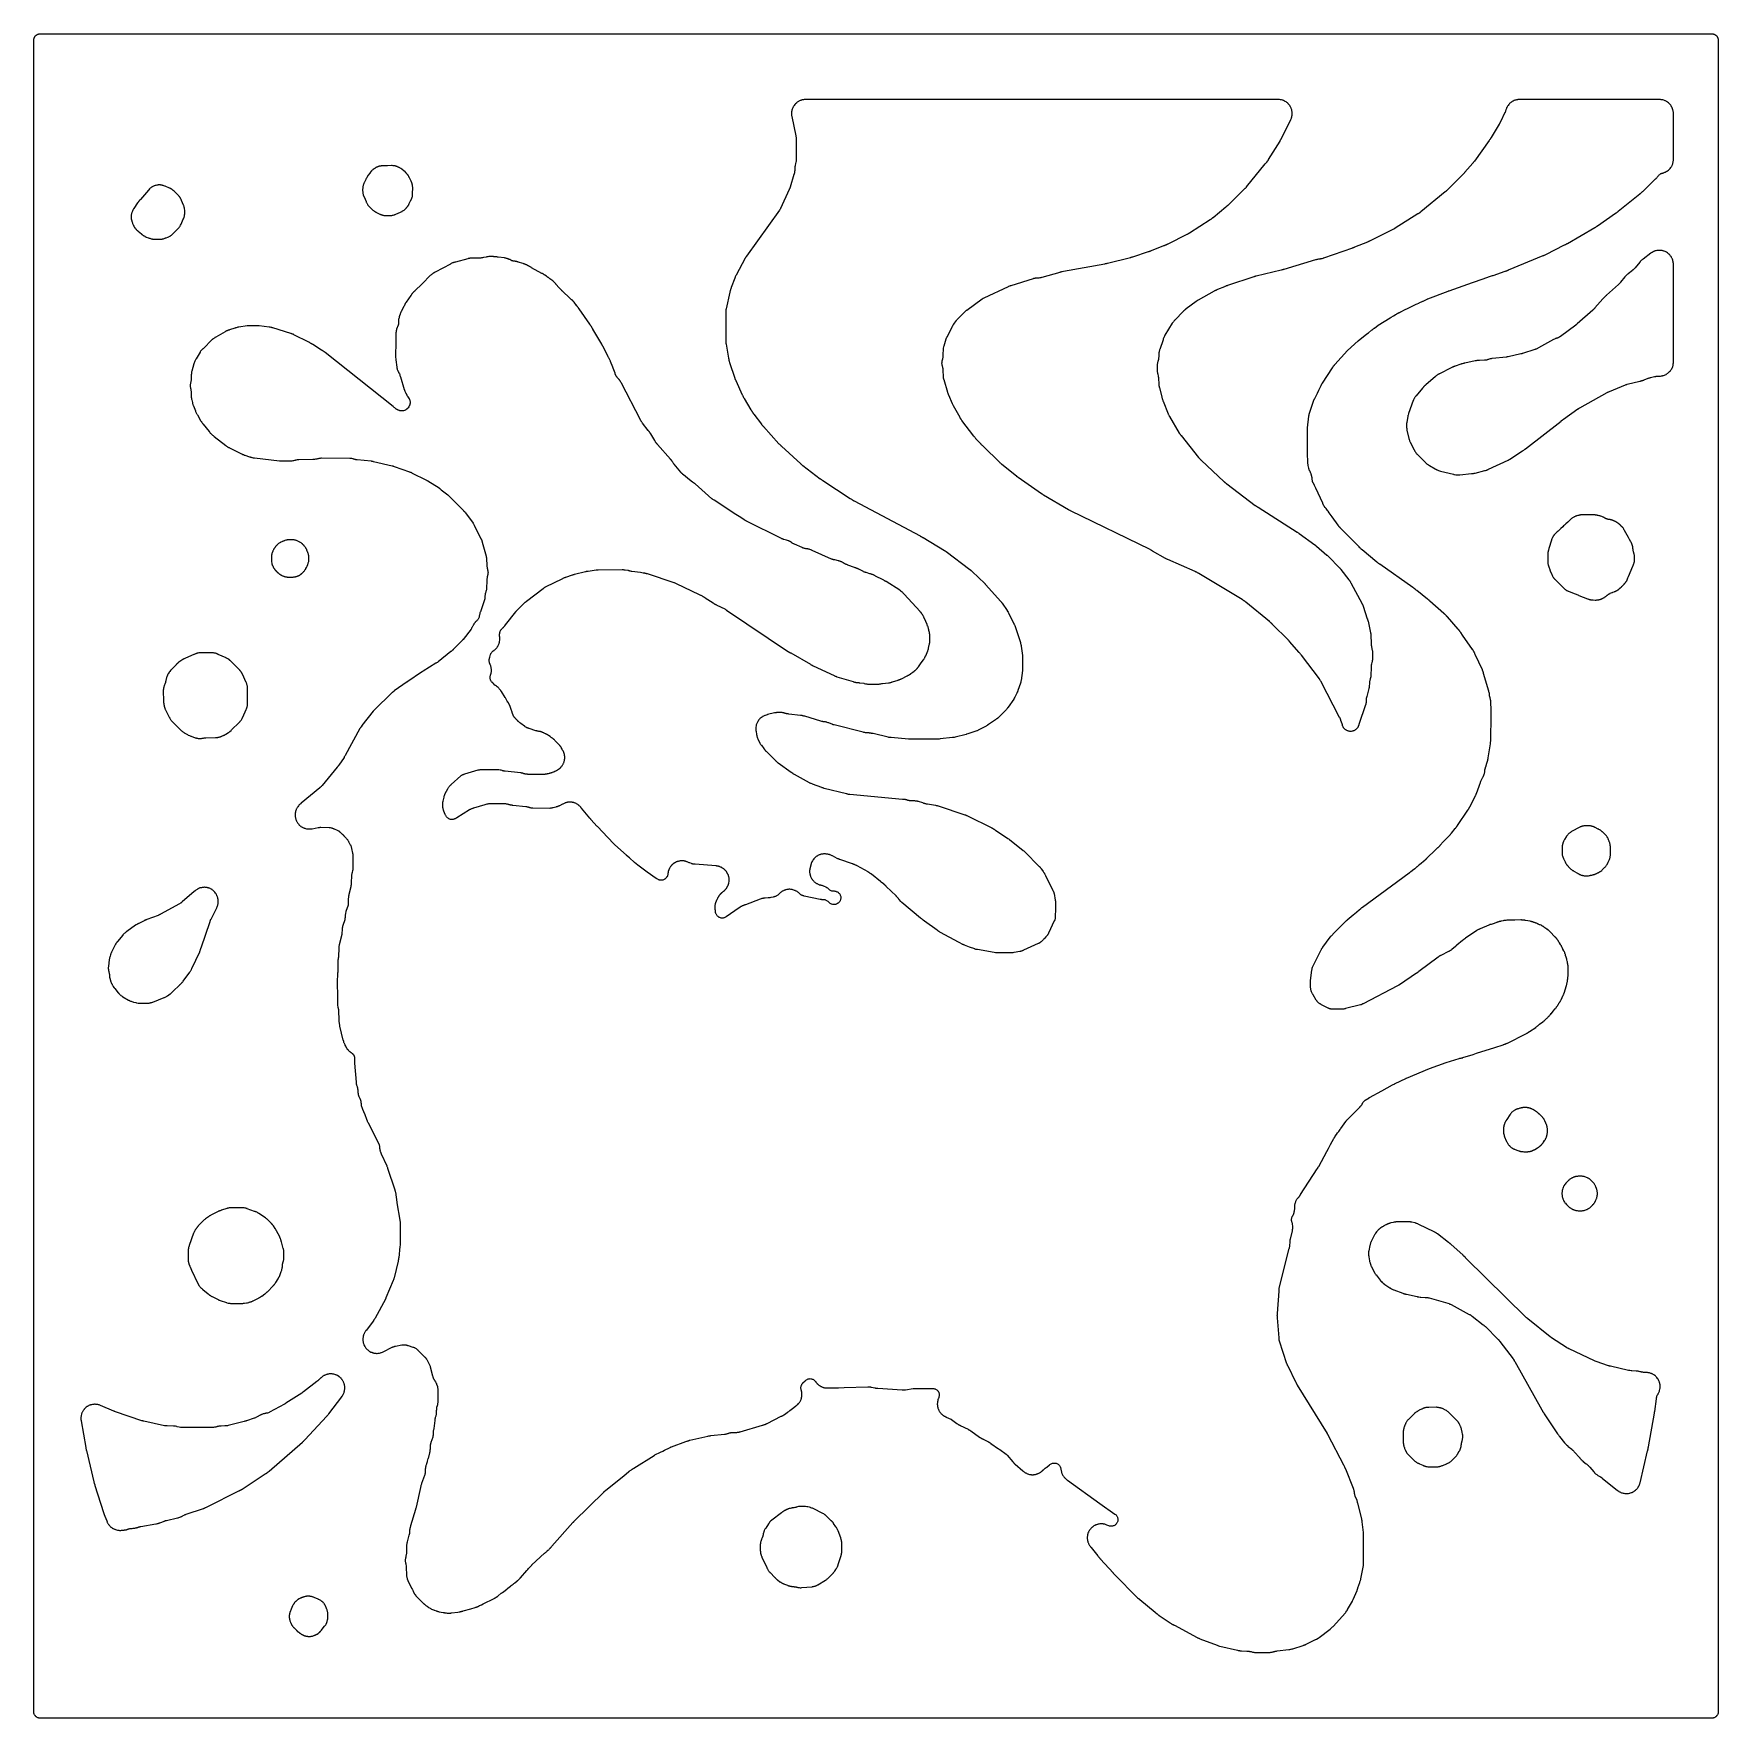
# Model space of a CAD drawing. Header units: millimetres. Extents: x 0 to 300, y 0 to 300.
import ezdxf

# ---------------------------------------------------------------- set-up
doc = ezdxf.new("R2010")
doc.units = ezdxf.units.MM
doc.layers.add('CUT', color=7, linetype='CONTINUOUS')

msp = doc.modelspace()

# ---------------------------------------------------------------- linework, layer by layer
at = {"layer": 'CUT'}
for points in [[(0, 299.3), (0.01, 299.32), (0.02, 299.33), (0.04, 299.37), (0.05, 299.4), (0.06, 299.43), (0.07, 299.44), (0.08, 299.45), (0.08, 299.46), (0.12, 299.53), (0.13, 299.54), (0.14, 299.55), (0.16, 299.58), (0.17, 299.59), (0.19, 299.63), (0.2, 299.63), (0.21, 299.65), (0.22, 299.66), (0.23, 299.67), (0.27, 299.72), (0.28, 299.72), (0.31, 299.75), (0.36, 299.8), (0.39, 299.82), (0.4, 299.82), (0.41, 299.83), (0.45, 299.86), (0.46, 299.87), (0.56, 299.93), (0.57, 299.94), (0.66, 299.98), (0.67, 299.98), (0.73, 300), (0.75, 300.01), (0.78, 300.02), (0.88, 300.04), (1.01, 300.06), (1.14, 300.07), (1.15, 300.07), (298.85, 300.07), (298.86, 300.07), (298.99, 300.06), (299.12, 300.04), (299.22, 300.02), (299.25, 300.01), (299.27, 300), (299.33, 299.98), (299.34, 299.98), (299.43, 299.94), (299.44, 299.93), (299.54, 299.87), (299.55, 299.86), (299.59, 299.83), (299.6, 299.82), (299.61, 299.82), (299.64, 299.8), (299.69, 299.75), (299.72, 299.72), (299.73, 299.72), (299.77, 299.67), (299.78, 299.66), (299.79, 299.65), (299.8, 299.63), (299.81, 299.63), (299.83, 299.59), (299.84, 299.58), (299.86, 299.55), (299.87, 299.54), (299.88, 299.53), (299.92, 299.46), (299.92, 299.45), (299.93, 299.44), (299.94, 299.43), (299.95, 299.4), (299.96, 299.37), (299.98, 299.33), (299.99, 299.32), (300, 299.3), (300.02, 299.24), (300.02, 299.23), (300.02, 299.22), (300.03, 299.17), (300.04, 299.14), (300.05, 299.12), (300.05, 299.11), (300.05, 299.09), (300.06, 299.03), (300.06, 299.02), (300.06, 299.01), (300.07, 299.01), (300.07, 299), (300.07, 298.99), (300.07, 298.98), (300.08, 298.85), (300.08, 298.84), (300.08, 1.15), (300.08, 1.14), (300.07, 1.01), (300.07, 0.99), (300.06, 0.97), (300.05, 0.91), (300.05, 0.89), (300.05, 0.88), (300.04, 0.83), (300.03, 0.8), (300.03, 0.79), (300.02, 0.78), (299.98, 0.67), (299.93, 0.56), (299.92, 0.54), (299.88, 0.46), (299.87, 0.46), (299.83, 0.41), (299.82, 0.39), (299.81, 0.37), (299.8, 0.36), (299.77, 0.33), (299.72, 0.28), (299.67, 0.23), (299.64, 0.2), (299.63, 0.19), (299.61, 0.18), (299.59, 0.17), (299.54, 0.13), (299.54, 0.12), (299.46, 0.08), (299.44, 0.07), (299.33, 0.02), (299.22, -0.02), (299.21, -0.03), (299.2, -0.03), (299.17, -0.04), (299.12, -0.05), (299.11, -0.05), (299.09, -0.05), (299.03, -0.06), (299.01, -0.07), (298.99, -0.07), (298.86, -0.08), (298.85, -0.08), (1.15, -0.08), (1.14, -0.08), (1.01, -0.07), (0.99, -0.07), (0.97, -0.06), (0.91, -0.05), (0.89, -0.05), (0.88, -0.05), (0.83, -0.04), (0.8, -0.03), (0.79, -0.03), (0.78, -0.02), (0.67, 0.02), (0.56, 0.07), (0.54, 0.08), (0.46, 0.12), (0.46, 0.13), (0.41, 0.17), (0.39, 0.18), (0.37, 0.19), (0.36, 0.2), (0.33, 0.23), (0.28, 0.28), (0.23, 0.33), (0.2, 0.36), (0.19, 0.37), (0.18, 0.39), (0.17, 0.41), (0.13, 0.46), (0.12, 0.46), (0.08, 0.54), (0.07, 0.56), (0.02, 0.67), (-0.02, 0.78), (-0.03, 0.79), (-0.03, 0.8), (-0.04, 0.83), (-0.05, 0.88), (-0.05, 0.89), (-0.05, 0.91), (-0.06, 0.97), (-0.07, 0.99), (-0.07, 1.01), (-0.08, 1.14), (-0.08, 1.15), (-0.08, 298.84), (-0.08, 298.85), (-0.07, 298.98), (-0.07, 298.99), (-0.07, 299), (-0.07, 299.01), (-0.06, 299.01), (-0.06, 299.02), (-0.06, 299.03), (-0.05, 299.09), (-0.05, 299.11), (-0.05, 299.12), (-0.04, 299.14), (-0.03, 299.17), (-0.02, 299.22), (-0.02, 299.23), (-0.02, 299.24)], [(27.86, 236.93), (27.87, 236.9), (27.88, 236.84), (27.89, 236.79), (27.89, 236.77), (27.9, 236.74), (27.9, 236.72), (27.94, 236.51), (27.95, 236.35), (27.95, 236.3), (27.95, 236.29), (27.95, 236.26), (27.97, 235.54), (27.97, 235.47), (27.97, 235.36), (27.99, 235.26), (28, 235.23), (28, 235.18), (28.01, 235.17), (28.01, 235.15), (28.01, 235.13), (28.01, 235.12), (28.01, 235.1), (28.04, 234.94), (28.07, 234.84), (28.19, 234.36), (28.2, 234.34), (28.22, 234.23), (28.24, 234.2), (28.24, 234.18), (28.26, 234.09), (28.28, 234.03), (28.33, 233.88), (28.36, 233.81), (28.38, 233.76), (28.74, 232.86), (28.78, 232.76), (28.78, 232.75), (28.82, 232.65), (28.95, 232.41), (28.99, 232.32), (29.04, 232.23), (29.05, 232.21), (29.08, 232.16), (29.09, 232.14), (29.67, 231.14), (29.73, 231.05), (29.74, 231.04), (29.75, 231.02), (29.78, 230.97), (29.79, 230.96), (29.8, 230.94), (29.8, 230.93), (29.81, 230.92), (29.82, 230.91), (29.82, 230.9), (29.83, 230.89), (29.87, 230.81), (29.88, 230.8), (29.89, 230.78), (29.92, 230.75), (29.93, 230.72), (29.94, 230.71), (29.97, 230.67), (30, 230.62), (30.04, 230.57), (30.06, 230.55), (30.1, 230.5), (31.19, 229.17), (31.22, 229.13), (31.3, 229.05), (31.31, 229.03), (31.33, 229), (31.39, 228.92), (31.46, 228.85), (31.5, 228.81), (31.53, 228.78), (31.55, 228.76), (31.56, 228.75), (31.61, 228.71), (31.66, 228.66), (31.68, 228.64), (31.69, 228.63), (31.71, 228.62), (31.74, 228.59), (31.79, 228.55), (31.87, 228.48), (31.89, 228.47), (31.91, 228.45), (31.96, 228.41), (31.99, 228.39), (32.03, 228.37), (32.07, 228.33), (32.08, 228.33), (34.13, 226.72), (34.14, 226.71), (34.15, 226.7), (34.22, 226.63), (34.3, 226.57), (34.37, 226.52), (34.45, 226.47), (34.53, 226.43), (34.55, 226.42), (34.64, 226.37), (34.66, 226.36), (34.68, 226.35), (34.74, 226.32), (34.78, 226.3), (36.94, 225.22), (36.99, 225.19), (37.17, 225.11), (37.25, 225.09), (37.26, 225.08), (37.27, 225.08), (37.28, 225.07), (37.35, 225.04), (37.44, 225), (37.54, 224.97), (38.38, 224.68), (38.47, 224.65), (38.56, 224.63), (38.59, 224.63), (38.61, 224.62), (38.62, 224.61), (38.68, 224.59), (38.77, 224.56), (38.87, 224.55), (39.02, 224.53), (39.06, 224.52), (39.12, 224.51), (39.14, 224.5), (39.17, 224.5), (39.26, 224.48), (43.71, 223.96), (43.76, 223.95), (43.93, 223.94), (44.07, 223.94), (44.08, 223.94), (45.68, 223.95), (45.78, 223.95), (45.88, 223.95), (45.98, 223.97), (46.16, 224), (46.27, 224.02), (46.46, 224.07), (46.52, 224.09), (46.53, 224.09), (46.58, 224.11), (46.59, 224.11), (46.62, 224.12), (46.74, 224.15), (46.91, 224.18), (46.92, 224.18), (46.93, 224.18), (47.05, 224.19), (47.16, 224.2), (49.68, 224.24), (49.71, 224.24), (49.88, 224.25), (49.95, 224.26), (49.99, 224.27), (50.22, 224.31), (50.23, 224.31), (50.25, 224.31), (50.3, 224.32), (50.33, 224.33), (50.35, 224.33), (50.44, 224.35), (50.55, 224.38), (50.61, 224.4), (50.64, 224.41), (50.78, 224.44), (50.91, 224.46), (50.93, 224.47), (50.94, 224.47), (50.99, 224.47), (51.01, 224.47), (51.14, 224.48), (51.18, 224.48), (56.26, 224.46), (56.31, 224.46), (56.45, 224.45), (56.57, 224.43), (56.7, 224.4), (56.75, 224.38), (56.78, 224.37), (56.85, 224.35), (56.9, 224.33), (56.95, 224.31), (57.08, 224.27), (57.1, 224.27), (57.19, 224.24), (57.22, 224.24), (57.26, 224.23), (57.31, 224.23), (57.35, 224.22), (57.42, 224.22), (57.48, 224.21), (57.51, 224.21), (57.55, 224.21), (60.03, 223.94), (60.08, 223.93), (60.1, 223.92), (60.16, 223.92), (60.35, 223.88), (60.4, 223.87), (60.48, 223.86), (63.78, 223.1), (63.87, 223.08), (63.89, 223.08), (63.99, 223.04), (64.02, 223.03), (64.13, 222.98), (66.89, 221.98), (66.92, 221.97), (67.01, 221.94), (67.09, 221.92), (67.1, 221.92), (67.17, 221.88), (67.22, 221.86), (67.32, 221.81), (67.36, 221.79), (69.82, 220.56), (69.88, 220.53), (69.92, 220.51), (69.97, 220.49), (70, 220.47), (70.02, 220.46), (70.14, 220.39), (72.14, 219.14), (72.16, 219.12), (72.18, 219.1), (72.2, 219.09), (72.21, 219.09), (72.22, 219.08), (72.24, 219.06), (72.28, 219.04), (72.31, 219.02), (72.36, 218.97), (72.41, 218.93), (72.47, 218.87), (72.53, 218.82), (73.7, 217.89), (73.7, 217.88), (73.81, 217.79), (73.9, 217.72), (73.92, 217.7), (73.94, 217.68), (73.95, 217.67), (73.96, 217.66), (73.98, 217.64), (74.02, 217.6), (74.02, 217.59), (76.48, 215.12), (76.49, 215.11), (76.53, 215.07), (76.59, 215), (76.59, 214.99), (76.66, 214.92), (76.68, 214.9), (76.69, 214.89), (76.71, 214.86), (76.73, 214.83), (76.77, 214.78), (76.8, 214.75), (76.83, 214.71), (78.22, 212.84), (78.24, 212.81), (78.25, 212.79), (78.27, 212.76), (78.28, 212.74), (78.35, 212.63), (78.37, 212.6), (78.43, 212.5), (79.62, 210.07), (79.63, 210.06), (79.64, 210.05), (79.66, 210), (79.67, 209.97), (79.68, 209.95), (79.68, 209.94), (79.71, 209.88), (79.72, 209.85), (79.73, 209.83), (79.74, 209.81), (79.79, 209.66), (79.79, 209.65), (79.79, 209.63), (79.8, 209.62), (79.8, 209.6), (79.81, 209.58), (79.81, 209.57), (79.82, 209.52), (79.83, 209.49), (79.84, 209.46), (80.52, 206.96), (80.52, 206.95), (80.53, 206.92), (80.54, 206.85), (80.58, 206.71), (80.59, 206.62), (80.6, 206.47), (80.6, 206.42), (80.64, 205.44), (80.64, 205.37), (80.65, 205.2), (80.66, 205.13), (80.69, 205.01), (80.69, 204.98), (80.7, 204.96), (80.72, 204.85), (80.72, 204.84), (80.73, 204.83), (80.73, 204.81), (80.74, 204.77), (80.75, 204.73), (80.76, 204.72), (80.76, 204.7), (80.78, 204.6), (80.79, 204.56), (80.83, 204.39), (80.83, 204.36), (80.86, 204.21), (80.87, 204.07), (80.87, 204.05), (80.86, 203.91), (80.84, 203.78), (80.83, 203.73), (80.82, 203.71), (80.81, 203.65), (80.8, 203.62), (80.78, 203.54), (80.78, 203.53), (80.76, 203.45), (80.73, 203.31), (80.73, 203.26), (80.73, 203.24), (80.69, 203.06), (80.67, 202.96), (80.67, 202.87), (80.67, 202.85), (80.67, 202.83), (80.65, 202.68), (80.64, 202.59), (80.6, 201.25), (80.6, 201.21), (80.6, 201.18), (80.59, 201.06), (80.58, 200.96), (80.55, 200.84), (80.5, 200.7), (80.5, 200.69), (80.49, 200.66), (80.46, 200.58), (80.41, 200.42), (80.37, 200.24), (80.36, 200.17), (80.35, 200.11), (80.35, 200.1), (80.34, 200.04), (80.33, 199.94), (80.32, 199.9), (80.31, 199.75), (80.31, 199.67), (80.31, 199.62), (80.31, 199.54), (80.28, 199.4), (80.24, 199.22), (80.23, 199.21), (79.53, 197.09), (79.49, 197.01), (79.48, 197), (79.44, 196.9), (79.41, 196.79), (79.39, 196.69), (79.39, 196.67), (79.35, 196.52), (79.34, 196.48), (79.31, 196.33), (79.3, 196.21), (79.3, 196.2), (79.28, 196.12), (79.23, 195.98), (79.18, 195.85), (79.14, 195.77), (79.06, 195.67), (78.97, 195.56), (78.9, 195.49), (78.81, 195.41), (78.8, 195.41), (78.76, 195.36), (78.72, 195.32), (78.61, 195.2), (78.56, 195.15), (78.47, 195.04), (78.37, 194.9), (78.33, 194.82), (78.32, 194.82), (78.28, 194.75), (78.26, 194.72), (78.24, 194.68), (78.22, 194.65), (78.15, 194.53), (78.12, 194.47), (78.1, 194.44), (78.09, 194.42), (78.04, 194.33), (78.01, 194.28), (77.99, 194.25), (77.98, 194.23), (77.94, 194.16), (77.94, 194.15), (77.92, 194.12), (77.84, 194), (76.42, 192.14), (76.39, 192.11), (76.38, 192.1), (76.29, 192), (76.26, 191.95), (76.21, 191.9), (76.15, 191.84), (76.1, 191.78), (76.03, 191.7), (75.97, 191.64), (74.69, 190.34), (74.65, 190.3), (74.6, 190.26), (74.56, 190.22), (74.54, 190.2), (74.53, 190.19), (74.5, 190.16), (74.45, 190.11), (74.29, 189.98), (74.27, 189.97), (71.96, 188.14), (71.84, 188.05), (71.72, 187.99), (71.64, 187.94), (71.58, 187.9), (69.32, 186.5), (69.3, 186.49), (69.26, 186.47), (69.23, 186.45), (69.18, 186.42), (69.17, 186.42), (69.14, 186.4), (69.11, 186.38), (69.1, 186.37), (69.08, 186.36), (69.06, 186.34), (69.05, 186.33), (69.04, 186.33), (69.02, 186.31), (68.99, 186.29), (66.61, 184.65), (66.52, 184.59), (66.51, 184.58), (66.5, 184.58), (66.49, 184.57), (64.15, 182.96), (64.12, 182.94), (64.05, 182.89), (63.9, 182.77), (63.88, 182.75), (63.85, 182.73), (63.8, 182.68), (63.79, 182.67), (63.77, 182.65), (63.76, 182.65), (63.73, 182.62), (63.7, 182.59), (63.68, 182.56), (63.67, 182.55), (60.69, 179.65), (60.68, 179.64), (60.67, 179.63), (60.66, 179.62), (60.65, 179.61), (60.64, 179.6), (60.56, 179.52), (60.48, 179.44), (60.39, 179.34), (58.4, 176.83), (58.37, 176.78), (58.24, 176.6), (58.18, 176.52), (58.14, 176.44), (58.12, 176.4), (58.11, 176.38), (58.1, 176.37), (58.1, 176.36), (58.05, 176.28), (58.04, 176.26), (55.41, 171.46), (55.33, 171.33), (55.32, 171.31), (55.31, 171.3), (55.26, 171.22), (55.21, 171.13), (55.21, 171.12), (54.27, 169.74), (54.24, 169.7), (54.19, 169.61), (54.18, 169.6), (54.17, 169.59), (54.15, 169.57), (54.1, 169.5), (54.09, 169.48), (54.01, 169.36), (51.32, 166.11), (51.23, 166.01), (51.22, 166), (51.16, 165.94), (51.15, 165.94), (51.13, 165.92), (51.12, 165.91), (51.1, 165.89), (51.08, 165.87), (51.01, 165.82), (50.97, 165.78), (50.92, 165.74), (50.91, 165.73), (50.9, 165.72), (50.89, 165.71), (47.58, 162.95), (47.52, 162.89), (47.5, 162.88), (47.48, 162.86), (47.47, 162.85), (47.44, 162.82), (47.39, 162.79), (47.3, 162.71), (47.25, 162.66), (47.23, 162.64), (47.2, 162.61), (47.18, 162.59), (47.09, 162.48), (46.98, 162.34), (46.91, 162.24), (46.85, 162.14), (46.81, 162.07), (46.75, 161.96), (46.71, 161.88), (46.68, 161.79), (46.63, 161.65), (46.58, 161.49), (46.55, 161.34), (46.53, 161.21), (46.51, 161.09), (46.5, 160.96), (46.5, 160.79), (46.51, 160.68), (46.52, 160.57), (46.53, 160.52), (46.55, 160.41), (46.57, 160.31), (46.6, 160.21), (46.6, 160.19), (46.61, 160.16), (46.63, 160.07), (46.64, 160.04), (46.68, 159.94), (46.7, 159.9), (46.73, 159.84), (46.75, 159.8), (46.76, 159.77), (46.77, 159.75), (46.78, 159.73), (46.79, 159.69), (46.85, 159.58), (46.92, 159.47), (46.98, 159.41), (47, 159.38), (47.08, 159.28), (47.18, 159.16), (47.25, 159.08), (47.27, 159.06), (47.34, 159), (47.42, 158.94), (47.45, 158.92), (47.46, 158.91), (47.54, 158.84), (47.63, 158.77), (47.66, 158.75), (47.73, 158.71), (47.78, 158.68), (47.79, 158.68), (47.81, 158.67), (47.9, 158.62), (48.01, 158.57), (48.06, 158.55), (48.11, 158.53), (48.18, 158.5), (48.21, 158.49), (48.37, 158.45), (48.51, 158.42), (48.64, 158.4), (48.76, 158.38), (48.89, 158.37), (48.97, 158.37), (49.06, 158.37), (49.19, 158.38), (49.23, 158.39), (49.42, 158.41), (49.51, 158.42), (50.62, 158.63), (50.68, 158.64), (50.7, 158.65), (50.7, 158.64), (50.82, 158.66), (50.96, 158.67), (51.1, 158.67), (52.58, 158.63), (52.61, 158.63), (52.64, 158.63), (52.73, 158.63), (52.74, 158.63), (52.75, 158.62), (52.9, 158.59), (52.95, 158.58), (52.98, 158.58), (53.02, 158.57), (53.05, 158.56), (53.11, 158.55), (53.12, 158.54), (53.14, 158.54), (53.29, 158.47), (53.3, 158.47), (53.31, 158.46), (53.39, 158.43), (53.41, 158.42), (53.45, 158.41), (54, 158.17), (54.12, 158.11), (54.2, 158.06), (54.21, 158.06), (54.23, 158.04), (54.27, 158.02), (54.34, 157.96), (54.39, 157.92), (54.42, 157.89), (54.45, 157.86), (54.49, 157.83), (54.51, 157.81), (54.52, 157.8), (54.83, 157.52), (54.88, 157.48), (54.9, 157.46), (54.92, 157.45), (54.92, 157.44), (54.93, 157.44), (54.94, 157.43), (54.96, 157.42), (54.97, 157.41), (54.98, 157.39), (55.01, 157.37), (55.02, 157.36), (55.05, 157.34), (55.08, 157.3), (55.1, 157.28), (55.13, 157.25), (55.15, 157.23), (55.18, 157.19), (55.19, 157.18), (55.6, 156.74), (55.61, 156.73), (55.61, 156.72), (55.64, 156.7), (55.65, 156.68), (55.67, 156.66), (55.67, 156.65), (55.74, 156.58), (55.74, 156.57), (55.75, 156.56), (55.78, 156.53), (55.78, 156.52), (55.81, 156.49), (55.82, 156.47), (55.84, 156.44), (55.88, 156.39), (55.91, 156.35), (55.97, 156.26), (55.97, 156.24), (56, 156.19), (56.04, 156.1), (56.07, 156.05), (56.33, 155.56), (56.33, 155.55), (56.34, 155.53), (56.35, 155.51), (56.37, 155.47), (56.37, 155.46), (56.39, 155.43), (56.4, 155.42), (56.42, 155.37), (56.42, 155.36), (56.43, 155.35), (56.47, 155.27), (56.48, 155.23), (56.51, 155.12), (56.54, 154.99), (56.55, 154.96), (56.56, 154.89), (56.75, 154.07), (56.78, 153.9), (56.79, 153.87), (56.8, 153.66), (56.81, 151.5), (56.79, 151.23), (56.79, 151.21), (56.77, 151.08), (56.76, 151.04), (56.75, 150.98), (56.65, 150.62), (56.65, 150.61), (56.64, 150.57), (56.62, 150.52), (56.6, 150.42), (56.59, 150.35), (56.59, 150.31), (56.58, 150.3), (56.57, 150.18), (56.56, 150.06), (56.56, 150), (56.51, 148.84), (56.51, 148.79), (56.51, 148.74), (56.5, 148.64), (56.5, 148.57), (56.49, 148.51), (56.49, 148.49), (56.49, 148.48), (56.49, 148.47), (56.47, 148.39), (56.45, 148.3), (56.44, 148.26), (56.42, 148.18), (56.41, 148.11), (56.41, 148.09), (56.09, 146.7), (56.08, 146.66), (56.05, 146.53), (56.04, 146.47), (56.03, 146.43), (56.01, 146.25), (56, 146.24), (55.99, 146.12), (55.98, 146), (55.98, 145.99), (55.95, 144.88), (55.95, 144.85), (55.95, 144.83), (55.95, 144.81), (55.95, 144.8), (55.56, 143.65), (55.54, 143.59), (55.48, 143.37), (55.46, 143.25), (55.45, 143.19), (55.43, 143.09), (55.43, 143.02), (55.43, 143), (55.43, 142.99), (55.43, 142.95), (55.42, 142.87), (55.42, 142.84), (55.41, 142.77), (55.41, 142.74), (55.41, 142.64), (55.41, 142.63), (55.41, 142.62), (55.4, 142.59), (55.39, 142.52), (55.38, 142.49), (55.38, 142.46), (55.37, 142.35), (55.33, 142.2), (55, 141.18), (55, 141.16), (54.98, 141.1), (54.97, 141.06), (54.97, 141.04), (54.97, 141.03), (54.96, 141.02), (54.95, 140.98), (54.95, 140.96), (54.94, 140.95), (54.93, 140.9), (54.93, 140.87), (54.92, 140.86), (54.92, 140.85), (54.92, 140.84), (54.91, 140.82), (54.91, 140.79), (54.91, 140.78), (54.89, 140.7), (54.89, 140.69), (54.88, 140.64), (54.88, 140.63), (54.86, 140.54), (54.86, 140.53), (54.86, 140.44), (54.86, 140.43), (54.86, 140.36), (54.86, 140.35), (54.84, 139.88), (54.84, 139.87), (54.84, 139.8), (54.84, 139.79), (54.83, 139.78), (54.83, 139.76), (54.83, 139.74), (54.83, 139.72), (54.83, 139.7), (54.83, 139.66), (54.83, 139.63), (54.82, 139.62), (54.82, 139.61), (54.82, 139.6), (54.82, 139.59), (54.82, 139.55), (54.82, 139.54), (54.79, 139.43), (54.79, 139.38), (54.79, 139.37), (54.78, 139.36), (54.78, 139.35), (54.78, 139.33), (54.78, 139.31), (54.41, 137.99), (54.41, 137.97), (54.4, 137.93), (54.39, 137.88), (54.39, 137.86), (54.38, 137.84), (54.37, 137.79), (54.37, 137.78), (54.36, 137.74), (54.35, 137.71), (54.35, 137.7), (54.34, 137.64), (54.31, 137.5), (54.3, 137.35), (54.3, 137.31), (54.21, 135.49), (54.21, 135.48), (54.21, 135.47), (54.21, 135.46), (54.2, 135.43), (54.18, 135.34), (54.17, 135.28), (54.17, 135.27), (54.15, 135.18), (54.15, 135.16), (54.12, 134.99), (54.11, 134.91), (54.1, 134.82), (54.09, 134.69), (54.09, 134.68), (54.09, 133.03), (54.09, 132.93), (54.09, 132.83), (54.08, 132.78), (54.08, 132.73), (53.99, 130.99), (53.99, 130.93), (53.99, 130.69), (53.99, 130.63), (54.07, 128.92), (54.07, 127.17), (54.07, 127.09), (54.07, 127), (54.08, 126.9), (54.11, 126.71), (54.12, 126.66), (54.13, 126.6), (54.21, 126.22), (54.21, 126.21), (54.21, 126.2), (54.31, 124.16), (54.31, 124.02), (54.32, 123.89), (54.33, 123.84), (54.33, 123.83), (54.34, 123.78), (54.34, 123.76), (54.35, 123.73), (54.35, 123.71), (54.36, 123.7), (54.36, 123.69), (54.36, 123.68), (54.37, 123.64), (54.38, 123.55), (54.4, 123.43), (54.4, 123.39), (54.41, 123.37), (54.42, 123.29), (54.43, 123.22), (55.03, 120.77), (55.04, 120.77), (55.05, 120.73), (55.1, 120.57), (55.1, 120.56), (55.14, 120.44), (55.15, 120.42), (55.15, 120.41), (55.18, 120.32), (55.18, 120.3), (55.22, 120.19), (55.27, 120.09), (55.34, 119.96), (55.35, 119.94), (55.38, 119.87), (55.47, 119.69), (55.53, 119.59), (55.54, 119.56), (55.55, 119.55), (55.56, 119.55), (55.56, 119.54), (55.58, 119.5), (55.61, 119.45), (55.62, 119.43), (55.69, 119.32), (55.69, 119.31), (55.74, 119.23), (55.8, 119.15), (55.87, 119.07), (55.93, 119), (55.96, 118.97), (55.99, 118.93), (56.01, 118.91), (56.02, 118.9), (56.03, 118.89), (56.09, 118.84), (56.14, 118.8), (56.17, 118.76), (56.21, 118.74), (56.22, 118.73), (56.23, 118.73), (56.25, 118.7), (56.31, 118.65), (56.32, 118.64), (56.34, 118.63), (56.38, 118.6), (56.4, 118.59), (56.42, 118.58), (56.45, 118.56), (56.46, 118.55), (56.48, 118.54), (56.51, 118.52), (56.61, 118.45), (56.63, 118.44), (56.66, 118.41), (56.67, 118.4), (56.68, 118.4), (56.69, 118.39), (56.7, 118.38), (56.74, 118.34), (56.78, 118.3), (56.81, 118.27), (56.86, 118.21), (56.88, 118.19), (56.9, 118.16), (56.92, 118.13), (56.94, 118.09), (56.98, 118.02), (56.99, 118), (57.01, 117.96), (57.02, 117.93), (57.04, 117.87), (57.05, 117.82), (57.07, 117.76), (57.08, 117.71), (57.09, 117.59), (57.1, 117.47), (57.1, 117.41), (57.1, 117.4), (57.09, 117.38), (57.08, 117.28), (57.07, 117.15), (57.07, 117.09), (57.07, 117.03), (57.08, 116.87), (57.08, 116.76), (57.08, 116.67), (57.35, 113.25), (57.36, 113.24), (57.36, 113.23), (57.36, 113.22), (57.36, 113.12), (57.38, 113.02), (57.4, 112.91), (57.42, 112.84), (57.43, 112.8), (57.46, 112.71), (57.51, 112.58), (57.54, 112.47), (57.56, 112.41), (57.6, 112.27), (57.62, 112.16), (57.62, 112.15), (57.63, 112.12), (57.63, 112.09), (57.63, 112.06), (57.64, 112.05), (57.64, 112.03), (57.64, 112), (57.65, 111.96), (57.66, 111.92), (57.66, 111.91), (57.66, 111.85), (57.66, 111.84), (57.66, 111.81), (57.66, 111.72), (57.66, 111.71), (57.67, 111.62), (57.67, 111.6), (57.67, 111.59), (57.68, 111.49), (57.69, 111.44), (57.7, 111.41), (57.7, 111.38), (57.7, 111.36), (57.71, 111.33), (57.71, 111.31), (57.71, 111.27), (57.72, 111.23), (57.72, 111.2), (57.73, 111.17), (57.73, 111.15), (57.75, 111.09), (57.76, 111.03), (57.79, 110.95), (57.8, 110.92), (57.81, 110.87), (57.82, 110.85), (57.84, 110.79), (57.88, 110.69), (57.93, 110.6), (57.98, 110.5), (57.99, 110.49), (57.99, 110.48), (58, 110.47), (58.01, 110.44), (58.02, 110.43), (58.03, 110.41), (58.04, 110.38), (58.04, 110.37), (58.06, 110.34), (58.06, 110.33), (58.08, 110.26), (58.11, 110.19), (58.13, 110.14), (58.13, 110.13), (58.14, 110.09), (58.17, 110.01), (58.17, 109.99), (58.17, 109.97), (58.17, 109.96), (58.18, 109.95), (58.18, 109.94), (58.19, 109.86), (58.2, 109.83), (58.2, 109.82), (58.2, 109.81), (58.21, 109.78), (58.21, 109.76), (58.21, 109.72), (58.21, 109.7), (58.22, 109.65), (58.22, 109.59), (58.22, 109.57), (58.23, 109.54), (58.24, 109.53), (58.24, 109.51), (58.24, 109.49), (58.25, 109.39), (58.25, 109.36), (58.26, 109.29), (58.26, 109.23), (58.28, 109.18), (58.28, 109.17), (58.29, 109.12), (58.29, 109.11), (58.29, 109.08), (58.29, 109.06), (58.32, 108.95), (58.34, 108.91), (58.36, 108.84), (58.38, 108.79), (58.4, 108.74), (58.4, 108.73), (58.42, 108.68), (58.44, 108.63), (58.45, 108.61), (58.46, 108.58), (58.48, 108.53), (58.49, 108.49), (58.5, 108.47), (58.62, 108.16), (58.63, 108.15), (58.65, 108.1), (58.65, 108.09), (58.66, 108.07), (58.66, 108.06), (58.67, 108.03), (58.69, 108), (58.7, 107.96), (58.71, 107.96), (58.71, 107.95), (58.71, 107.94), (58.73, 107.92), (58.73, 107.91), (58.73, 107.9), (58.73, 107.89), (58.75, 107.87), (58.76, 107.84), (58.77, 107.82), (58.79, 107.78), (58.8, 107.77), (58.8, 107.76), (58.83, 107.7), (58.85, 107.66), (59.28, 106.52), (59.31, 106.45), (59.32, 106.43), (59.35, 106.32), (59.4, 106.22), (59.41, 106.2), (59.42, 106.19), (59.43, 106.16), (59.45, 106.11), (61.36, 102.38), (61.38, 102.35), (61.4, 102.3), (61.41, 102.29), (61.43, 102.24), (61.43, 102.23), (61.43, 102.22), (61.44, 102.2), (61.44, 102.19), (61.45, 102.17), (61.49, 102.06), (61.52, 101.91), (61.54, 101.8), (61.56, 101.46), (61.57, 101.39), (61.58, 101.36), (61.58, 101.29), (61.59, 101.22), (61.63, 101.05), (61.68, 100.88), (61.7, 100.82), (61.75, 100.68), (61.76, 100.66), (61.77, 100.65), (61.77, 100.63), (61.81, 100.54), (61.83, 100.5), (61.84, 100.47), (62.83, 98.34), (62.87, 98.25), (62.89, 98.2), (62.9, 98.18), (62.94, 98.07), (62.97, 97.96), (62.98, 97.91), (64.27, 94.06), (64.28, 94.03), (64.29, 93.99), (64.34, 93.85), (64.35, 93.79), (64.35, 93.77), (64.36, 93.67), (64.64, 91.89), (64.64, 91.87), (64.65, 91.79), (65.14, 88.69), (65.16, 88.61), (65.16, 88.6), (65.17, 88.58), (65.19, 88.46), (65.2, 88.32), (65.2, 84.21), (65.18, 84.01), (64.96, 81.98), (64.95, 81.93), (64.95, 81.87), (64.94, 81.81), (64.94, 81.76), (64.93, 81.73), (64.93, 81.69), (64.92, 81.67), (64.92, 81.65), (64.91, 81.6), (64.89, 81.52), (64.87, 81.39), (64.12, 78.39), (64.1, 78.3), (64.09, 78.27), (64.09, 78.26), (64.08, 78.23), (64.07, 78.19), (64.05, 78.14), (64.02, 78.04), (64.02, 78.03), (63.98, 77.93), (62.69, 74.82), (62.69, 74.8), (62.68, 74.77), (62.67, 74.75), (62.65, 74.72), (62.63, 74.68), (62.59, 74.59), (60.77, 71.24), (60.73, 71.17), (60.72, 71.15), (60.68, 71.08), (60.66, 71.06), (60.65, 71.04), (60.6, 70.99), (60.52, 70.89), (60.5, 70.86), (60.45, 70.77), (60.44, 70.76), (59.13, 69.03), (59.1, 68.99), (59.03, 68.89), (58.97, 68.78), (58.94, 68.72), (58.83, 68.51), (58.81, 68.48), (58.8, 68.46), (58.78, 68.42), (58.74, 68.33), (58.7, 68.23), (58.68, 68.16), (58.66, 68.1), (58.65, 68.06), (58.64, 68.01), (58.62, 67.95), (58.62, 67.94), (58.61, 67.91), (58.61, 67.89), (58.6, 67.8), (58.6, 67.78), (58.59, 67.67), (58.58, 67.64), (58.58, 67.63), (58.58, 67.62), (58.57, 67.49), (58.57, 67.41), (58.58, 67.29), (58.59, 67.19), (58.61, 67.06), (58.64, 66.94), (58.64, 66.91), (58.65, 66.82), (58.68, 66.71), (58.72, 66.58), (58.77, 66.46), (58.82, 66.35), (58.92, 66.17), (58.97, 66.08), (59.03, 65.99), (59.11, 65.89), (59.21, 65.77), (59.28, 65.69), (59.32, 65.65), (59.43, 65.55), (59.61, 65.41), (59.68, 65.36), (59.71, 65.34), (59.84, 65.27), (60.02, 65.18), (60.14, 65.13), (60.22, 65.1), (60.26, 65.08), (60.35, 65.05), (60.47, 65.02), (60.5, 65.02), (60.52, 65.01), (60.55, 65), (60.75, 64.96), (60.87, 64.95), (60.99, 64.94), (61.11, 64.94), (61.28, 64.95), (61.42, 64.97), (61.52, 64.99), (61.74, 65.04), (61.86, 65.07), (61.89, 65.08), (62.05, 65.15), (62.09, 65.17), (62.19, 65.22), (62.2, 65.22), (63.79, 66.02), (63.82, 66.03), (63.83, 66.04), (63.85, 66.05), (63.86, 66.05), (63.91, 66.08), (63.93, 66.09), (63.95, 66.09), (63.99, 66.11), (64.01, 66.11), (64.12, 66.15), (64.17, 66.17), (64.18, 66.17), (64.2, 66.18), (64.27, 66.2), (64.41, 66.23), (65.51, 66.44), (65.56, 66.44), (65.57, 66.44), (65.68, 66.46), (65.8, 66.47), (65.91, 66.48), (65.97, 66.48), (66.08, 66.48), (66.12, 66.47), (66.14, 66.47), (66.19, 66.46), (66.27, 66.45), (66.34, 66.43), (66.37, 66.42), (66.4, 66.41), (66.43, 66.41), (66.45, 66.4), (66.5, 66.38), (66.53, 66.37), (66.54, 66.37), (66.62, 66.34), (67.45, 66.07), (67.58, 66.03), (67.61, 66.03), (67.69, 66), (67.79, 65.96), (67.81, 65.95), (67.82, 65.94), (67.92, 65.89), (67.94, 65.87), (68.04, 65.8), (68.07, 65.79), (68.08, 65.78), (68.11, 65.76), (68.12, 65.75), (68.14, 65.74), (68.17, 65.71), (68.24, 65.65), (68.24, 65.64), (68.28, 65.61), (68.31, 65.58), (68.37, 65.53), (69.58, 64.32), (69.59, 64.32), (69.62, 64.28), (69.65, 64.26), (69.67, 64.24), (69.67, 64.23), (69.71, 64.2), (69.73, 64.17), (69.74, 64.15), (69.78, 64.1), (69.8, 64.08), (69.82, 64.04), (69.89, 63.95), (69.9, 63.94), (69.9, 63.93), (69.94, 63.87), (70.01, 63.76), (70.38, 63.04), (70.4, 63.01), (70.44, 62.91), (70.45, 62.89), (70.45, 62.88), (70.48, 62.79), (70.54, 62.67), (70.55, 62.65), (70.57, 62.56), (70.57, 62.55), (70.99, 60.94), (70.99, 60.92), (71.02, 60.83), (71.04, 60.76), (71.09, 60.6), (71.17, 60.43), (71.2, 60.37), (71.24, 60.29), (71.25, 60.27), (71.25, 60.26), (71.28, 60.22), (71.31, 60.17), (71.31, 60.16), (71.35, 60.11), (71.37, 60.08), (71.39, 60.06), (71.4, 60.05), (71.4, 60.04), (71.41, 60.04), (71.46, 59.95), (71.49, 59.9), (71.51, 59.87), (71.57, 59.78), (71.6, 59.71), (71.66, 59.61), (71.66, 59.6), (71.67, 59.59), (71.67, 59.58), (71.72, 59.43), (71.81, 59.16), (71.84, 59.08), (71.85, 59.05), (71.88, 58.91), (71.89, 58.79), (71.9, 58.66), (71.9, 58.65), (71.92, 56.48), (71.92, 56.45), (71.92, 56.42), (71.91, 56.33), (71.91, 56.31), (71.9, 56.18), (71.9, 56.11), (71.89, 56.03), (71.88, 55.98), (71.85, 55.74), (71.85, 55.73), (71.84, 55.72), (71.84, 55.71), (71.84, 55.7), (71.82, 55.65), (71.81, 55.62), (71.81, 55.61), (71.81, 55.6), (71.81, 55.59), (71.8, 55.58), (71.79, 55.55), (71.78, 55.54), (71.76, 55.48), (71.75, 55.45), (71.74, 55.39), (71.72, 55.33), (71.71, 55.24), (71.7, 55.2), (71.69, 55.12), (71.69, 55.09), (71.69, 55.07), (71.69, 55.06), (71.69, 55.03), (71.68, 54.96), (71.68, 54.9), (71.68, 54.88), (71.67, 54.83), (71.66, 54.78), (71.66, 54.68), (71.66, 54.66), (71.65, 54.34), (71.65, 54.33), (71.65, 54.31), (71.65, 54.3), (71.65, 54.27), (71.65, 54.24), (71.64, 54.2), (71.64, 54.19), (71.62, 54.09), (71.61, 53.98), (71.59, 53.87), (71.57, 53.77), (71.57, 53.76), (71.56, 53.73), (71.51, 53.61), (71.48, 53.51), (71.44, 53.37), (71.41, 53.24), (71.38, 53.06), (71.37, 52.99), (71.22, 51.56), (71.22, 51.54), (71.21, 51.52), (71.19, 51.45), (71.16, 51.33), (71.14, 51.24), (71.12, 51.14), (71.1, 50.93), (71.1, 50.92), (71.1, 50.91), (71.09, 50.81), (71.09, 50.77), (71.09, 50.74), (71.07, 50.47), (71.07, 50.4), (71.07, 50.37), (71.07, 50.31), (71.06, 50.27), (71.06, 50.25), (71.06, 50.24), (71.06, 50.22), (71.05, 50.18), (71.05, 50.16), (71.04, 50.14), (71.04, 50.13), (71.04, 50.11), (71.03, 50.1), (71.03, 50.09), (71.03, 50.08), (71.02, 50.05), (71.02, 50.04), (71.02, 50.03), (71.02, 50.01), (71.01, 50), (70.85, 49.53), (70.69, 49.06), (70.68, 49.03), (70.68, 49.02), (70.67, 48.99), (70.66, 48.96), (70.65, 48.93), (70.65, 48.92), (70.65, 48.91), (70.65, 48.9), (70.64, 48.89), (70.64, 48.88), (70.64, 48.87), (70.64, 48.86), (70.63, 48.85), (70.63, 48.84), (70.63, 48.82), (70.62, 48.79), (70.62, 48.78), (70.61, 48.77), (70.61, 48.76), (70.61, 48.75), (70.61, 48.74), (70.6, 48.71), (70.6, 48.7), (70.59, 48.63), (70.58, 48.61), (70.58, 48.57), (70.57, 48.52), (70.57, 48.51), (70.56, 48.49), (70.56, 48.47), (70.56, 48.46), (70.56, 48.45), (70.55, 48.42), (70.55, 48.36), (70.55, 48.31), (70.55, 48.29), (70.55, 48.25), (70.55, 48.22), (70.54, 47.83), (70.53, 47.74), (70.53, 47.72), (70.53, 47.71), (70.53, 47.7), (70.53, 47.69), (70.51, 47.48), (70.51, 47.45), (70.5, 47.42), (70.49, 47.36), (70.49, 47.35), (70.48, 47.34), (70.48, 47.31), (70.47, 47.26), (70.45, 47.2), (70.18, 46.23), (70.17, 46.19), (70.05, 45.76), (70, 45.6), (69.9, 45.25), (69.88, 45.19), (69.84, 45.08), (69.81, 44.97), (69.79, 44.85), (69.77, 44.78), (69.76, 44.72), (69.75, 44.68), (69.75, 44.67), (69.73, 44.59), (69.71, 44.44), (69.7, 44.34), (69.67, 43.76), (69.67, 43.7), (69.67, 43.65), (69.67, 43.59), (69.64, 43.44), (69.61, 43.31), (69.6, 43.29), (69.56, 43.16), (69.04, 41.75), (69.02, 41.71), (69.01, 41.69), (68.99, 41.63), (68.94, 41.53), (68.93, 41.5), (68.9, 41.38), (68.9, 41.35), (68.89, 41.32), (68.87, 41.25), (68.83, 41.09), (68.82, 41.04), (68.04, 37.51), (68.04, 37.5), (68, 37.38), (67.95, 37.16), (67.94, 37.14), (67.94, 37.13), (67.06, 34.2), (67.04, 34.11), (67.03, 34.1), (66.99, 33.96), (66.99, 33.93), (66.94, 33.74), (66.92, 33.6), (66.91, 33.46), (66.91, 33.45), (66.9, 33.19), (66.9, 33.15), (66.9, 33.11), (66.89, 32.99), (66.89, 32.97), (66.88, 32.91), (66.88, 32.9), (66.88, 32.89), (66.88, 32.88), (66.87, 32.87), (66.87, 32.85), (66.87, 32.84), (66.87, 32.83), (66.86, 32.79), (66.86, 32.78), (66.85, 32.77), (66.84, 32.73), (66.83, 32.7), (66.83, 32.68), (66.81, 32.63), (66.81, 32.61), (66.79, 32.55), (66.47, 31.36), (66.46, 31.34), (66.45, 31.27), (66.44, 31.24), (66.43, 31.17), (66.42, 31.14), (66.42, 31.13), (66.42, 31.12), (66.42, 31.11), (66.41, 31.07), (66.4, 31), (66.39, 30.94), (66.39, 30.92), (66.37, 30.81), (66.36, 30.66), (66.36, 30.58), (66.36, 30.56), (66.36, 30.51), (66.36, 30.46), (66.36, 30.4), (66.35, 30.36), (66.35, 30.32), (66.32, 29.29), (66.32, 29.25), (66.32, 29.24), (66.32, 29.21), (66.31, 29.11), (66.31, 29.09), (66.31, 29.08), (66.31, 29.06), (66.3, 29.04), (66.28, 28.97), (66.24, 28.86), (66.21, 28.74), (66.2, 28.63), (66.2, 28.62), (66.17, 28.48), (66.14, 28.35), (66.13, 28.24), (66.13, 28.22), (66.12, 28.09), (66.12, 28), (66.12, 27.99), (66.13, 27.84), (66.15, 27.75), (66.15, 27.74), (66.16, 27.7), (66.17, 27.66), (66.18, 27.57), (66.2, 27.48), (66.24, 27.32), (66.29, 27.11), (66.29, 27.09), (66.3, 26.99), (66.31, 26.92), (66.31, 26.85), (66.31, 26.83), (66.31, 26.79), (66.35, 25.5), (66.35, 25.47), (66.36, 25.32), (66.37, 25.28), (66.37, 25.26), (66.39, 25.12), (66.41, 25), (66.44, 24.89), (66.45, 24.86), (66.46, 24.85), (66.47, 24.8), (66.48, 24.76), (66.49, 24.74), (66.49, 24.72), (66.51, 24.67), (66.53, 24.62), (66.54, 24.6), (66.54, 24.59), (66.56, 24.54), (66.57, 24.48), (66.61, 24.38), (66.61, 24.37), (66.63, 24.34), (66.64, 24.31), (66.65, 24.29), (66.66, 24.27), (66.66, 24.26), (66.67, 24.25), (66.67, 24.24), (66.68, 24.23), (66.69, 24.2), (66.71, 24.16), (66.73, 24.11), (66.74, 24.09), (66.75, 24.07), (66.76, 24.06), (66.78, 24.02), (66.8, 23.98), (66.81, 23.96), (67.32, 23.04), (67.33, 23.02), (67.35, 22.98), (67.36, 22.96), (67.37, 22.95), (67.39, 22.89), (67.45, 22.77), (67.47, 22.72), (67.54, 22.55), (67.55, 22.52), (67.56, 22.51), (67.58, 22.44), (67.59, 22.43), (67.6, 22.4), (67.63, 22.33), (67.66, 22.29), (67.69, 22.23), (67.7, 22.22), (67.72, 22.18), (67.73, 22.18), (67.73, 22.17), (67.74, 22.16), (67.77, 22.11), (67.8, 22.06), (67.81, 22.05), (67.82, 22.04), (67.83, 22.02), (67.84, 22.02), (67.85, 22.01), (67.86, 21.99), (67.87, 21.97), (67.88, 21.95), (67.92, 21.9), (67.93, 21.89), (67.94, 21.88), (67.96, 21.86), (68, 21.8), (68, 21.79), (68.02, 21.77), (68.02, 21.76), (68.09, 21.67), (68.17, 21.58), (68.21, 21.55), (68.26, 21.48), (68.31, 21.43), (68.32, 21.42), (68.34, 21.4), (68.45, 21.31), (68.54, 21.23), (68.73, 21.05), (69.39, 20.4), (69.4, 20.38), (69.42, 20.36), (69.45, 20.33), (69.46, 20.32), (69.47, 20.31), (69.48, 20.3), (69.49, 20.29), (69.5, 20.28), (69.54, 20.24), (69.59, 20.2), (69.65, 20.14), (69.74, 20.07), (69.82, 20.01), (69.89, 19.97), (69.9, 19.96), (69.93, 19.94), (69.95, 19.93), (69.96, 19.92), (69.97, 19.92), (70, 19.9), (70.01, 19.89), (70.02, 19.89), (70.03, 19.88), (70.04, 19.88), (70.04, 19.87), (70.07, 19.86), (70.11, 19.83), (70.12, 19.82), (70.13, 19.81), (70.22, 19.74), (70.29, 19.69), (70.45, 19.59), (70.58, 19.52), (70.64, 19.49), (70.74, 19.43), (70.82, 19.39), (70.99, 19.3), (71.13, 19.24), (71.29, 19.18), (71.33, 19.16), (71.66, 19.05), (71.68, 19.05), (71.77, 19.01), (71.85, 18.99), (71.9, 18.97), (72.04, 18.93), (72.14, 18.91), (72.19, 18.9), (72.85, 18.8), (72.9, 18.79), (72.92, 18.78), (72.97, 18.77), (72.98, 18.77), (73.06, 18.75), (73.07, 18.75), (73.1, 18.74), (73.15, 18.73), (73.17, 18.72), (73.28, 18.7), (73.31, 18.7), (73.35, 18.69), (73.39, 18.69), (73.57, 18.67), (73.7, 18.66), (74.03, 18.66), (74.14, 18.67), (74.25, 18.68), (74.28, 18.69), (74.35, 18.71), (74.36, 18.71), (75.49, 18.86), (75.73, 18.89), (75.74, 18.89), (75.75, 18.9), (75.78, 18.9), (75.79, 18.9), (75.81, 18.9), (75.86, 18.91), (75.9, 18.92), (75.91, 18.92), (75.97, 18.93), (76.05, 18.94), (76.07, 18.95), (76.1, 18.96), (76.13, 18.96), (76.14, 18.96), (76.15, 18.96), (76.16, 18.97), (76.19, 18.98), (76.23, 18.99), (76.25, 18.99), (76.26, 18.99), (76.27, 18.99), (76.3, 19), (76.34, 19.01), (76.37, 19.02), (76.46, 19.04), (77.83, 19.45), (78.61, 19.68), (78.69, 19.71), (78.7, 19.71), (78.72, 19.72), (78.74, 19.73), (78.76, 19.73), (78.79, 19.74), (78.82, 19.76), (78.83, 19.76), (78.85, 19.76), (78.85, 19.77), (78.86, 19.77), (78.88, 19.77), (78.92, 19.79), (78.93, 19.79), (78.94, 19.79), (78.95, 19.79), (78.96, 19.79), (78.96, 19.8), (78.98, 19.8), (79.04, 19.82), (79.14, 19.86), (79.21, 19.9), (79.22, 19.91), (79.24, 19.91), (79.24, 19.92), (79.26, 19.93), (79.29, 19.94), (79.3, 19.95), (79.31, 19.95), (79.34, 19.97), (79.35, 19.98), (79.36, 19.98), (79.37, 19.99), (79.69, 20.15), (80.02, 20.31), (81.95, 21.28), (82.06, 21.34), (82.08, 21.35), (82.11, 21.37), (82.15, 21.39), (82.17, 21.4), (82.18, 21.4), (82.23, 21.43), (82.28, 21.46), (82.29, 21.46), (82.31, 21.48), (82.33, 21.49), (82.36, 21.51), (82.39, 21.52), (82.41, 21.54), (82.44, 21.56), (82.45, 21.57), (82.47, 21.58), (82.48, 21.59), (82.51, 21.62), (82.52, 21.63), (82.54, 21.64), (82.55, 21.65), (82.56, 21.65), (82.57, 21.66), (82.63, 21.7), (82.7, 21.75), (83.24, 22.19), (83.25, 22.2), (83.26, 22.2), (83.29, 22.22), (83.36, 22.28), (83.38, 22.29), (83.4, 22.3), (83.41, 22.31), (83.43, 22.32), (83.48, 22.36), (83.5, 22.38), (83.53, 22.4), (83.54, 22.4), (83.62, 22.46), (84.31, 23.01), (84.42, 23.1), (84.89, 23.47), (84.94, 23.51), (84.95, 23.52), (85, 23.56), (85.33, 23.81), (85.42, 23.88), (85.45, 23.91), (85.47, 23.92), (85.56, 23.99), (85.64, 24.05), (86.02, 24.34), (86.08, 24.39), (86.1, 24.41), (86.11, 24.42), (86.15, 24.45), (86.15, 24.46), (86.2, 24.5), (86.21, 24.51), (86.22, 24.52), (86.23, 24.53), (86.24, 24.53), (86.25, 24.54), (86.27, 24.56), (86.3, 24.58), (86.36, 24.64), (86.37, 24.65), (86.39, 24.67), (86.42, 24.69), (86.44, 24.72), (86.47, 24.75), (86.49, 24.77), (86.5, 24.78), (86.55, 24.84), (86.57, 24.86), (86.59, 24.88), (86.62, 24.92), (86.64, 24.94), (87.8, 26.27), (87.84, 26.31), (87.89, 26.36), (87.94, 26.41), (88.08, 26.59), (88.37, 26.92), (88.48, 27.02), (88.5, 27.04), (88.53, 27.07), (88.55, 27.09), (88.65, 27.2), (88.68, 27.24), (88.69, 27.25), (88.7, 27.26), (90.96, 29.35), (90.99, 29.37), (91, 29.37), (91.1, 29.45), (91.14, 29.49), (91.18, 29.52), (91.2, 29.53), (91.27, 29.6), (91.38, 29.71), (91.43, 29.75), (91.55, 29.86), (91.57, 29.87), (91.59, 29.89), (91.68, 29.96), (91.76, 30.04), (91.77, 30.05), (91.78, 30.06), (91.82, 30.1), (91.84, 30.13), (91.85, 30.14), (91.86, 30.15), (91.87, 30.16), (91.89, 30.18), (91.9, 30.19), (91.91, 30.2), (91.92, 30.21), (91.93, 30.22), (91.95, 30.23), (91.95, 30.24), (91.96, 30.24), (91.98, 30.26), (92, 30.28), (92.03, 30.32), (92.03, 30.33), (92.05, 30.35), (92.1, 30.4), (92.11, 30.41), (92.12, 30.42), (92.14, 30.45), (92.19, 30.5), (92.25, 30.57), (96.01, 34.79), (96.06, 34.84), (96.1, 34.89), (96.14, 34.94), (96.15, 34.96), (96.23, 35.05), (101.48, 40.24), (101.5, 40.26), (101.59, 40.33), (101.61, 40.35), (101.62, 40.36), (101.65, 40.39), (101.67, 40.4), (101.69, 40.42), (101.7, 40.43), (101.72, 40.44), (101.78, 40.49), (104.23, 42.49), (105.04, 43.15), (105.94, 43.88), (105.95, 43.88), (105.98, 43.91), (106, 43.92), (106.02, 43.94), (106.03, 43.94), (106.04, 43.95), (106.05, 43.96), (106.07, 43.97), (106.09, 43.99), (106.1, 43.99), (106.15, 44.03), (106.18, 44.06), (106.19, 44.06), (106.42, 44.21), (106.54, 44.29), (106.71, 44.4), (106.77, 44.44), (106.86, 44.49), (110.48, 46.77), (110.52, 46.79), (110.57, 46.82), (110.62, 46.85), (111.59, 47.34), (112, 47.54), (112.31, 47.69), (113.22, 48.13), (113.31, 48.18), (113.33, 48.19), (113.36, 48.21), (113.37, 48.21), (113.43, 48.24), (113.44, 48.25), (113.45, 48.25), (113.46, 48.26), (113.47, 48.26), (113.48, 48.26), (113.49, 48.27), (113.52, 48.28), (113.54, 48.29), (113.56, 48.29), (113.57, 48.29), (113.58, 48.3), (116.14, 49.22), (116.27, 49.28), (116.3, 49.29), (116.35, 49.31), (116.38, 49.32), (116.5, 49.36), (116.53, 49.37), (116.57, 49.38), (116.62, 49.4), (116.67, 49.41), (116.71, 49.42), (116.73, 49.43), (116.78, 49.45), (116.79, 49.45), (116.84, 49.46), (120.05, 50.2), (120.2, 50.22), (120.25, 50.23), (120.29, 50.24), (120.3, 50.24), (120.31, 50.24), (120.37, 50.26), (120.39, 50.26), (120.42, 50.27), (120.45, 50.27), (120.56, 50.29), (123, 50.56), (123.04, 50.56), (123.06, 50.56), (123.13, 50.57), (123.17, 50.57), (123.28, 50.58), (123.31, 50.59), (123.34, 50.59), (123.39, 50.6), (123.44, 50.62), (123.52, 50.64), (123.63, 50.67), (123.73, 50.71), (123.78, 50.73), (123.91, 50.78), (124.04, 50.8), (124.06, 50.81), (124.1, 50.82), (124.13, 50.82), (124.15, 50.83), (124.17, 50.83), (124.2, 50.83), (124.35, 50.84), (124.39, 50.84), (124.42, 50.84), (125.1, 50.86), (125.11, 50.86), (125.23, 50.87), (125.35, 50.88), (125.47, 50.9), (125.59, 50.92), (125.67, 50.94), (125.71, 50.94), (125.81, 50.97), (129.75, 52.13), (129.86, 52.16), (129.95, 52.19), (129.96, 52.19), (129.97, 52.2), (130.02, 52.22), (130.15, 52.26), (130.24, 52.29), (130.28, 52.31), (130.33, 52.33), (130.35, 52.34), (130.42, 52.37), (130.46, 52.39), (130.47, 52.4), (130.5, 52.41), (130.51, 52.42), (130.52, 52.42), (130.54, 52.43), (130.55, 52.44), (130.56, 52.44), (130.57, 52.45), (130.58, 52.45), (133.12, 53.73), (133.22, 53.78), (133.27, 53.81), (133.3, 53.83), (133.31, 53.83), (133.33, 53.84), (133.34, 53.85), (133.36, 53.86), (133.38, 53.87), (133.39, 53.87), (133.4, 53.88), (133.42, 53.89), (133.43, 53.89), (133.46, 53.91), (133.51, 53.93), (133.54, 53.94), (133.58, 53.97), (133.63, 54), (133.64, 54), (133.65, 54.01), (133.67, 54.02), (133.7, 54.04), (133.71, 54.06), (133.73, 54.07), (133.75, 54.09), (133.78, 54.11), (133.79, 54.11), (133.8, 54.12), (133.81, 54.12), (133.82, 54.13), (133.83, 54.14), (133.87, 54.17), (133.88, 54.18), (134.25, 54.46), (134.44, 54.6), (134.64, 54.75), (135.34, 55.28), (135.73, 55.57), (135.76, 55.59), (135.83, 55.65), (135.9, 55.71), (135.91, 55.72), (135.97, 55.76), (136.08, 55.85), (136.09, 55.86), (136.2, 55.99), (136.23, 56.04), (136.24, 56.05), (136.25, 56.06), (136.27, 56.09), (136.3, 56.12), (136.33, 56.15), (136.37, 56.2), (136.43, 56.29), (136.49, 56.38), (136.53, 56.48), (136.59, 56.6), (136.64, 56.72), (136.69, 56.84), (136.7, 56.87), (136.73, 56.97), (136.75, 57.07), (136.78, 57.27), (136.78, 57.29), (136.8, 57.44), (136.81, 57.6), (136.81, 57.66), (136.8, 57.78), (136.8, 57.79), (136.79, 57.88), (136.79, 57.94), (136.77, 58.01), (136.76, 58.08), (136.74, 58.14), (136.74, 58.15), (136.74, 58.16), (136.74, 58.18), (136.73, 58.2), (136.73, 58.21), (136.72, 58.24), (136.71, 58.3), (136.71, 58.33), (136.7, 58.34), (136.69, 58.37), (136.69, 58.38), (136.69, 58.39), (136.68, 58.4), (136.68, 58.43), (136.67, 58.46), (136.65, 58.53), (136.65, 58.54), (136.65, 58.55), (136.63, 58.69), (136.62, 58.79), (136.63, 58.92), (136.64, 59.03), (136.66, 59.12), (136.72, 59.26), (136.76, 59.36), (136.81, 59.44), (136.89, 59.56), (136.94, 59.62), (136.96, 59.64), (136.97, 59.65), (136.99, 59.67), (136.99, 59.68), (137.35, 60.05), (137.37, 60.06), (137.37, 60.07), (137.48, 60.16), (137.59, 60.24), (137.71, 60.31), (137.81, 60.36), (137.91, 60.39), (138.02, 60.42), (138.16, 60.43), (138.28, 60.44), (138.39, 60.43), (138.51, 60.41), (138.64, 60.37), (138.76, 60.33), (138.84, 60.29), (138.95, 60.21), (139.05, 60.13), (139.13, 60.05), (139.19, 59.98), (139.2, 59.96), (139.23, 59.91), (139.25, 59.88), (139.3, 59.81), (139.34, 59.76), (139.36, 59.73), (139.38, 59.71), (139.41, 59.68), (139.43, 59.66), (139.45, 59.64), (139.46, 59.62), (139.48, 59.6), (139.5, 59.57), (139.51, 59.56), (139.52, 59.55), (139.53, 59.54), (139.54, 59.53), (139.55, 59.52), (139.61, 59.47), (139.62, 59.45), (139.63, 59.44), (139.64, 59.44), (139.65, 59.43), (139.69, 59.39), (139.73, 59.35), (139.74, 59.35), (139.82, 59.29), (139.83, 59.28), (139.88, 59.24), (139.93, 59.2), (140.03, 59.14), (140.06, 59.13), (140.13, 59.09), (140.14, 59.08), (140.16, 59.07), (140.18, 59.06), (140.19, 59.05), (140.21, 59.04), (140.25, 59.02), (140.26, 59.02), (140.36, 58.98), (140.37, 58.97), (140.48, 58.93), (140.53, 58.91), (140.54, 58.91), (140.57, 58.9), (140.6, 58.88), (140.72, 58.85), (140.85, 58.82), (140.96, 58.8), (141.07, 58.79), (141.08, 58.79), (141.09, 58.79), (141.12, 58.79), (141.15, 58.78), (141.18, 58.78), (141.21, 58.78), (141.22, 58.78), (141.35, 58.78), (141.37, 58.78), (141.43, 58.78), (141.45, 58.78), (142.37, 58.81), (143.32, 58.83), (144.31, 58.86), (148.56, 58.99), (148.62, 58.99), (148.64, 58.99), (148.68, 58.99), (148.69, 58.99), (148.73, 58.99), (148.75, 58.99), (148.79, 58.99), (148.81, 58.99), (148.82, 58.99), (148.82, 58.98), (148.83, 58.98), (148.84, 58.98), (148.86, 58.98), (148.87, 58.98), (148.88, 58.97), (148.94, 58.97), (148.99, 58.96), (149.01, 58.96), (149.02, 58.96), (149.03, 58.96), (149.04, 58.95), (149.06, 58.95), (149.07, 58.94), (149.09, 58.94), (149.1, 58.94), (149.13, 58.93), (149.15, 58.93), (149.17, 58.93), (149.79, 58.8), (149.8, 58.8), (149.81, 58.79), (149.82, 58.79), (149.83, 58.79), (149.84, 58.79), (149.85, 58.78), (149.88, 58.78), (149.89, 58.78), (149.9, 58.78), (149.91, 58.77), (149.92, 58.77), (149.93, 58.77), (149.94, 58.77), (149.99, 58.76), (150.02, 58.75), (150.08, 58.74), (150.18, 58.72), (150.28, 58.72), (150.32, 58.72), (154.67, 58.44), (154.71, 58.44), (154.8, 58.43), (154.89, 58.43), (154.92, 58.43), (155.02, 58.44), (155.07, 58.44), (155.13, 58.44), (155.25, 58.45), (156.63, 58.66), (156.65, 58.67), (156.67, 58.67), (156.68, 58.67), (156.7, 58.67), (156.72, 58.67), (156.77, 58.68), (156.79, 58.68), (156.82, 58.68), (156.89, 58.69), (156.9, 58.69), (156.91, 58.69), (156.95, 58.69), (156.96, 58.69), (156.97, 58.69), (156.97, 58.7), (156.98, 58.7), (156.99, 58.7), (157.02, 58.7), (157.05, 58.7), (157.23, 58.7), (157.29, 58.7), (157.31, 58.7), (157.33, 58.7), (157.75, 58.7), (159.06, 58.71), (159.89, 58.71), (160.04, 58.71), (160.05, 58.71), (160.07, 58.71), (160.1, 58.71), (160.15, 58.7), (160.18, 58.7), (160.19, 58.7), (160.2, 58.7), (160.21, 58.7), (160.23, 58.7), (160.31, 58.68), (160.33, 58.68), (160.43, 58.65), (160.44, 58.65), (160.53, 58.61), (160.63, 58.57), (160.71, 58.52), (160.83, 58.44), (160.84, 58.44), (160.91, 58.37), (160.93, 58.35), (160.98, 58.29), (161.06, 58.19), (161.07, 58.18), (161.12, 58.09), (161.14, 58.06), (161.17, 58), (161.2, 57.89), (161.24, 57.77), (161.26, 57.63), (161.27, 57.53), (161.26, 57.43), (161.25, 57.31), (161.22, 57.18), (161.18, 57.07), (161.12, 56.91), (161.11, 56.89), (161.09, 56.84), (161.04, 56.68), (161.02, 56.6), (161.02, 56.58), (161.01, 56.54), (161, 56.5), (160.99, 56.46), (160.99, 56.44), (160.98, 56.42), (160.96, 56.32), (160.96, 56.31), (160.96, 56.28), (160.95, 56.25), (160.94, 56.18), (160.93, 56.14), (160.93, 56.08), (160.93, 56.04), (160.92, 55.96), (160.92, 55.88), (160.93, 55.74), (160.95, 55.57), (160.96, 55.54), (160.96, 55.51), (160.97, 55.47), (160.97, 55.45), (160.97, 55.43), (160.98, 55.41), (160.99, 55.36), (161, 55.33), (161, 55.32), (161, 55.3), (161.03, 55.19), (161.07, 55.08), (161.1, 55.03), (161.11, 55.02), (161.12, 54.97), (161.13, 54.96), (161.14, 54.92), (161.19, 54.81), (161.21, 54.78), (161.21, 54.77), (161.26, 54.66), (161.33, 54.56), (161.4, 54.46), (161.46, 54.38), (161.56, 54.26), (161.63, 54.18), (161.67, 54.14), (161.78, 54.04), (161.96, 53.9), (162.03, 53.85), (162.06, 53.83), (162.17, 53.77), (162.24, 53.74), (162.32, 53.69), (162.37, 53.67), (162.41, 53.65), (162.42, 53.65), (162.45, 53.63), (162.49, 53.62), (162.5, 53.61), (162.53, 53.6), (163.33, 53.23), (163.36, 53.21), (163.37, 53.2), (163.39, 53.19), (163.4, 53.19), (163.43, 53.17), (163.44, 53.17), (163.44, 53.16), (164.42, 52.44), (164.43, 52.43), (164.5, 52.38), (164.58, 52.33), (164.6, 52.32), (164.62, 52.31), (164.66, 52.29), (164.67, 52.29), (164.7, 52.27), (164.7, 52.26), (164.71, 52.26), (164.73, 52.25), (164.75, 52.24), (164.75, 52.23), (164.76, 52.22), (164.8, 52.2), (164.81, 52.2), (164.84, 52.18), (164.87, 52.16), (164.88, 52.16), (164.89, 52.16), (164.89, 52.15), (164.92, 52.14), (164.93, 52.14), (164.95, 52.13), (164.96, 52.13), (164.97, 52.12), (164.99, 52.1), (166.4, 51.41), (166.42, 51.41), (166.43, 51.41), (166.43, 51.4), (166.45, 51.4), (166.46, 51.39), (166.49, 51.37), (166.53, 51.35), (166.54, 51.35), (166.55, 51.34), (166.59, 51.32), (166.61, 51.31), (166.62, 51.31), (166.63, 51.3), (166.67, 51.27), (166.7, 51.26), (166.71, 51.25), (166.72, 51.24), (166.75, 51.22), (166.78, 51.2), (166.89, 51.13), (168.46, 50.02), (168.51, 49.98), (168.56, 49.94), (168.62, 49.9), (168.65, 49.88), (168.66, 49.88), (168.67, 49.88), (168.72, 49.84), (168.74, 49.83), (168.75, 49.82), (168.78, 49.8), (168.79, 49.8), (168.87, 49.76), (168.9, 49.74), (168.92, 49.74), (168.94, 49.73), (168.95, 49.72), (168.97, 49.71), (168.98, 49.71), (169.01, 49.7), (169.09, 49.66), (169.34, 49.53), (169.46, 49.47), (169.9, 49.24), (169.96, 49.21), (169.97, 49.21), (169.98, 49.2), (170.08, 49.15), (170.13, 49.14), (170.14, 49.13), (170.15, 49.13), (170.15, 49.12), (170.16, 49.11), (170.19, 49.1), (170.2, 49.09), (170.22, 49.08), (170.25, 49.06), (170.26, 49.06), (170.27, 49.06), (170.28, 49.04), (170.3, 49.03), (170.31, 49.03), (170.32, 49.02), (170.33, 49.02), (170.34, 49), (170.35, 49), (170.35, 48.99), (170.36, 48.99), (170.38, 48.97), (170.39, 48.97), (170.39, 48.96), (170.42, 48.94), (170.43, 48.93), (170.45, 48.92), (170.49, 48.9), (171.82, 47.95), (171.96, 47.85), (172.01, 47.82), (172.04, 47.79), (173.21, 46.96), (173.24, 46.93), (173.25, 46.92), (173.26, 46.91), (173.35, 46.81), (174.38, 45.6), (174.44, 45.53), (174.47, 45.5), (174.49, 45.48), (174.51, 45.46), (174.54, 45.43), (174.58, 45.39), (174.61, 45.36), (174.63, 45.34), (174.76, 45.23), (174.8, 45.2), (176.18, 44), (176.19, 43.99), (176.21, 43.98), (176.23, 43.96), (176.23, 43.95), (176.24, 43.95), (176.25, 43.94), (176.29, 43.89), (176.38, 43.82), (176.48, 43.75), (176.54, 43.72), (176.57, 43.7), (176.58, 43.69), (176.6, 43.68), (176.62, 43.67), (176.67, 43.64), (176.79, 43.57), (176.88, 43.53), (176.97, 43.49), (177.05, 43.46), (177.2, 43.41), (177.33, 43.38), (177.42, 43.36), (177.62, 43.33), (177.69, 43.32), (177.84, 43.31), (177.94, 43.31), (178.04, 43.31), (178.15, 43.33), (178.3, 43.36), (178.35, 43.36), (178.38, 43.37), (178.41, 43.37), (178.52, 43.4), (178.57, 43.42), (178.62, 43.43), (178.66, 43.45), (178.76, 43.48), (178.83, 43.51), (178.87, 43.52), (178.91, 43.54), (179.04, 43.59), (179.16, 43.66), (179.3, 43.76), (179.31, 43.76), (179.33, 43.77), (179.43, 43.85), (179.5, 43.91), (179.52, 43.93), (179.53, 43.93), (179.54, 43.94), (179.55, 43.95), (179.6, 44), (179.61, 44), (179.65, 44.04), (179.66, 44.05), (179.67, 44.06), (179.7, 44.08), (179.73, 44.11), (179.74, 44.12), (179.75, 44.13), (179.76, 44.14), (179.79, 44.16), (179.8, 44.17), (179.81, 44.18), (179.83, 44.2), (179.85, 44.22), (179.87, 44.23), (179.89, 44.25), (179.91, 44.27), (179.94, 44.3), (179.96, 44.31), (180.04, 44.38), (180.06, 44.4), (180.15, 44.46), (180.17, 44.47), (180.22, 44.51), (180.23, 44.52), (180.24, 44.53), (180.3, 44.57), (180.32, 44.59), (180.33, 44.6), (180.34, 44.6), (180.42, 44.66), (180.94, 45.08), (180.99, 45.12), (181, 45.13), (181.12, 45.21), (181.21, 45.26), (181.22, 45.27), (181.32, 45.31), (181.43, 45.35), (181.54, 45.38), (181.66, 45.39), (181.77, 45.4), (181.78, 45.4), (181.79, 45.4), (181.86, 45.39), (181.89, 45.39), (181.9, 45.39), (181.91, 45.39), (181.92, 45.39), (181.93, 45.39), (181.94, 45.39), (181.95, 45.39), (181.96, 45.38), (181.98, 45.38), (182, 45.38), (182.02, 45.37), (182.12, 45.35), (182.21, 45.31), (182.24, 45.3), (182.32, 45.25), (182.43, 45.19), (182.44, 45.18), (182.53, 45.12), (182.55, 45.11), (182.61, 45.05), (182.61, 45.04), (182.62, 45.03), (182.65, 45), (182.68, 44.97), (182.69, 44.96), (182.75, 44.87), (182.76, 44.85), (182.82, 44.75), (182.87, 44.65), (182.9, 44.56), (182.93, 44.44), (182.95, 44.28), (182.96, 44.23), (182.97, 44.11), (182.98, 44.06), (182.99, 44.03), (183.03, 43.88), (183.04, 43.81), (183.06, 43.74), (183.07, 43.7), (183.07, 43.69), (183.08, 43.67), (183.08, 43.66), (183.1, 43.57), (183.16, 43.45), (183.17, 43.43), (183.23, 43.32), (183.25, 43.3), (183.3, 43.2), (183.34, 43.12), (183.39, 43.04), (183.47, 42.93), (183.56, 42.83), (183.58, 42.81), (183.6, 42.79), (183.63, 42.76), (183.77, 42.63), (183.84, 42.57), (183.97, 42.47), (184.03, 42.41), (184.13, 42.33), (189.91, 38.21), (192.58, 36.31), (192.69, 36.23), (192.71, 36.21), (192.77, 36.15), (192.84, 36.06), (192.91, 35.96), (192.97, 35.85), (193.01, 35.76), (193.05, 35.63), (193.08, 35.5), (193.09, 35.39), (193.09, 35.27), (193.08, 35.16), (193.06, 35.05), (193.02, 34.92), (192.97, 34.81), (192.92, 34.72), (192.86, 34.62), (192.77, 34.52), (192.68, 34.43), (192.6, 34.36), (192.51, 34.3), (192.39, 34.24), (192.27, 34.19), (192.16, 34.16), (192.06, 34.14), (191.95, 34.13), (191.81, 34.14), (191.67, 34.15), (191.59, 34.17), (191.47, 34.21), (191.32, 34.27), (191.14, 34.36), (191.03, 34.41), (190.91, 34.45), (190.76, 34.49), (190.65, 34.51), (190.62, 34.51), (190.56, 34.53), (190.5, 34.54), (190.47, 34.54), (190.37, 34.56), (190.24, 34.57), (190.21, 34.57), (190.12, 34.57), (189.99, 34.56), (189.97, 34.56), (189.86, 34.55), (189.72, 34.52), (189.58, 34.49), (189.49, 34.47), (189.44, 34.46), (189.4, 34.45), (189.3, 34.42), (189.2, 34.38), (189.18, 34.37), (189.14, 34.35), (189.12, 34.34), (189.11, 34.34), (189.1, 34.33), (189.05, 34.31), (189, 34.29), (188.92, 34.25), (188.84, 34.21), (188.76, 34.16), (188.62, 34.06), (188.55, 34), (188.49, 33.95), (188.38, 33.85), (188.25, 33.71), (188.19, 33.63), (188.13, 33.56), (188.09, 33.5), (188.01, 33.38), (187.97, 33.3), (187.92, 33.22), (187.88, 33.13), (187.86, 33.1), (187.84, 33.05), (187.81, 33), (187.77, 32.89), (187.75, 32.78), (187.71, 32.59), (187.7, 32.55), (187.7, 32.52), (187.68, 32.45), (187.67, 32.4), (187.67, 32.38), (187.65, 32.27), (187.64, 32.14), (187.64, 32.11), (187.64, 32.02), (187.65, 31.89), (187.65, 31.87), (187.66, 31.76), (187.68, 31.67), (187.7, 31.58), (187.73, 31.45), (187.74, 31.4), (187.75, 31.38), (187.77, 31.28), (187.79, 31.22), (187.84, 31.1), (187.89, 30.99), (187.93, 30.93), (187.97, 30.85), (187.98, 30.83), (188.03, 30.73), (188.1, 30.64), (188.15, 30.58), (188.17, 30.56), (188.18, 30.53), (188.19, 30.52), (188.22, 30.47), (188.26, 30.41), (188.27, 30.4), (188.31, 30.34), (189.5, 28.86), (189.58, 28.77), (189.59, 28.76), (189.61, 28.74), (189.63, 28.72), (189.68, 28.66), (189.7, 28.64), (189.74, 28.59), (189.75, 28.58), (189.75, 28.57), (189.81, 28.5), (189.82, 28.49), (189.83, 28.48), (189.84, 28.47), (189.85, 28.46), (189.86, 28.45), (189.87, 28.44), (189.88, 28.43), (189.9, 28.41), (189.9, 28.4), (189.91, 28.39), (189.94, 28.36), (189.96, 28.33), (189.97, 28.32), (189.98, 28.31), (189.99, 28.29), (190, 28.28), (192.23, 25.82), (192.27, 25.77), (192.31, 25.73), (192.36, 25.68), (192.38, 25.66), (192.46, 25.58), (192.48, 25.56), (192.54, 25.5), (192.54, 25.49), (196.55, 21.47), (196.62, 21.41), (196.8, 21.26), (196.82, 21.24), (196.83, 21.23), (196.85, 21.21), (196.89, 21.18), (196.91, 21.16), (196.93, 21.15), (197, 21.09), (197.01, 21.09), (199.73, 18.82), (199.75, 18.8), (199.81, 18.75), (199.82, 18.74), (199.89, 18.68), (199.95, 18.63), (200, 18.59), (200.01, 18.58), (200.04, 18.55), (200.05, 18.54), (200.08, 18.52), (200.14, 18.46), (200.15, 18.46), (200.23, 18.39), (200.26, 18.37), (200.29, 18.36), (200.34, 18.32), (200.39, 18.28), (200.47, 18.23), (202.41, 16.92), (202.46, 16.88), (202.49, 16.87), (202.49, 16.86), (202.58, 16.81), (202.6, 16.8), (202.61, 16.79), (202.64, 16.77), (202.68, 16.75), (202.69, 16.74), (202.73, 16.72), (202.75, 16.71), (202.77, 16.7), (202.79, 16.68), (202.8, 16.68), (202.83, 16.66), (202.84, 16.65), (202.86, 16.64), (202.92, 16.61), (202.98, 16.57), (203.07, 16.54), (203.11, 16.52), (203.16, 16.49), (207.21, 14.34), (207.23, 14.33), (207.25, 14.32), (207.27, 14.31), (207.31, 14.28), (207.44, 14.21), (207.46, 14.2), (207.53, 14.17), (207.67, 14.11), (207.72, 14.09), (210.77, 12.94), (210.78, 12.93), (210.88, 12.88), (211, 12.84), (211.2, 12.78), (211.27, 12.76), (214.41, 12.04), (214.51, 12.02), (214.55, 12.02), (214.56, 12.01), (214.6, 12.01), (214.75, 11.99), (214.79, 11.98), (214.83, 11.97), (214.84, 11.97), (214.93, 11.95), (215.08, 11.94), (215.11, 11.94), (216.08, 11.9), (216.13, 11.9), (216.16, 11.9), (216.34, 11.89), (216.37, 11.89), (216.4, 11.88), (216.45, 11.88), (216.52, 11.86), (216.57, 11.85), (216.6, 11.85), (216.62, 11.85), (216.65, 11.84), (216.68, 11.84), (216.69, 11.84), (216.83, 11.8), (216.94, 11.77), (216.95, 11.77), (217.08, 11.73), (217.19, 11.7), (217.23, 11.7), (217.28, 11.69), (217.3, 11.69), (217.35, 11.68), (217.46, 11.66), (217.6, 11.65), (217.7, 11.65), (220.07, 11.66), (220.16, 11.66), (220.26, 11.66), (220.36, 11.68), (220.42, 11.69), (220.43, 11.69), (220.54, 11.71), (220.6, 11.72), (220.73, 11.75), (220.82, 11.77), (220.88, 11.8), (220.89, 11.8), (220.91, 11.81), (220.92, 11.81), (220.94, 11.82), (220.99, 11.83), (221.06, 11.85), (221.11, 11.87), (221.12, 11.87), (221.24, 11.89), (221.3, 11.9), (221.36, 11.9), (221.38, 11.91), (221.46, 11.92), (223.57, 12.18), (223.61, 12.18), (223.65, 12.19), (223.72, 12.2), (223.89, 12.23), (223.96, 12.24), (224.17, 12.29), (224.26, 12.32), (226.1, 12.92), (226.16, 12.94), (226.2, 12.95), (226.21, 12.95), (226.24, 12.96), (226.27, 12.97), (226.31, 12.98), (226.36, 13), (226.38, 13.01), (226.42, 13.03), (226.43, 13.03), (226.44, 13.04), (226.46, 13.05), (226.52, 13.07), (226.54, 13.08), (226.57, 13.09), (226.67, 13.14), (228.32, 13.96), (228.37, 13.97), (228.5, 14.03), (228.54, 14.05), (228.56, 14.06), (228.57, 14.07), (228.59, 14.08), (228.62, 14.09), (228.64, 14.1), (228.67, 14.12), (228.68, 14.13), (228.72, 14.15), (228.74, 14.16), (228.75, 14.17), (228.83, 14.22), (228.85, 14.24), (228.87, 14.25), (228.88, 14.25), (228.95, 14.31), (228.97, 14.32), (230.92, 15.82), (230.93, 15.83), (231, 15.88), (231.01, 15.88), (231.05, 15.91), (231.18, 16.02), (231.3, 16.14), (231.34, 16.19), (231.35, 16.2), (231.43, 16.28), (233.63, 18.74), (233.7, 18.81), (233.89, 19.06), (233.88, 19.06), (233.95, 19.15), (234, 19.24), (234.01, 19.26), (234.02, 19.28), (234.03, 19.3), (234.89, 20.79), (234.92, 20.85), (234.93, 20.87), (234.97, 20.96), (234.98, 20.99), (235.02, 21.07), (235.04, 21.1), (235.71, 22.71), (235.75, 22.8), (235.77, 22.85), (235.78, 22.88), (235.81, 22.96), (235.83, 23), (235.84, 23.03), (235.85, 23.06), (235.88, 23.14), (236.21, 24.14), (236.22, 24.17), (236.23, 24.22), (236.26, 24.33), (236.31, 24.46), (236.32, 24.48), (236.33, 24.51), (236.37, 24.68), (236.39, 24.78), (236.79, 26.82), (236.8, 26.84), (236.8, 26.86), (236.82, 26.95), (236.84, 27.09), (236.85, 27.26), (236.85, 27.4), (236.88, 32.56), (236.88, 32.57), (236.88, 32.79), (236.87, 32.96), (236.86, 33.01), (236.64, 34.9), (236.63, 35.01), (236.62, 35.12), (236.6, 35.2), (236.59, 35.23), (236.57, 35.36), (236.55, 35.44), (235.84, 38.26), (235.82, 38.33), (235.82, 38.35), (235.81, 38.37), (235.8, 38.41), (235.79, 38.44), (235.77, 38.5), (235.77, 38.51), (235.74, 38.62), (235.71, 38.72), (235.4, 39.49), (235.39, 39.52), (235.38, 39.55), (235.37, 39.55), (235.36, 39.58), (235.33, 39.7), (235.31, 39.8), (235.29, 39.87), (235.29, 39.88), (235.29, 39.91), (235.28, 39.92), (235.25, 40.07), (235.25, 40.1), (235.24, 40.18), (235.23, 40.2), (235.23, 40.24), (235.2, 40.41), (235.18, 40.52), (235.15, 40.62), (235.11, 40.74), (235.08, 40.81), (235.06, 40.88), (233.71, 44.29), (233.68, 44.35), (233.64, 44.43), (233.61, 44.51), (233.57, 44.6), (233.56, 44.62), (233.55, 44.65), (233.5, 44.77), (233.49, 44.78), (233.48, 44.8), (233.47, 44.82), (233.44, 44.88), (230.52, 50.48), (230.5, 50.51), (230.49, 50.52), (230.47, 50.56), (230.44, 50.62), (230.43, 50.63), (230.42, 50.65), (225.12, 59.26), (225.12, 59.27), (225.09, 59.32), (225.07, 59.35), (225.06, 59.36), (225, 59.46), (224.98, 59.49), (224.97, 59.5), (224.96, 59.54), (224.93, 59.6), (224.92, 59.62), (224.91, 59.64), (224.91, 59.65), (224.88, 59.7), (224.87, 59.72), (224.86, 59.74), (224.85, 59.75), (224.83, 59.79), (223.41, 62.66), (223.38, 62.72), (223.34, 62.8), (223.32, 62.82), (223.32, 62.83), (223.31, 62.84), (223.31, 62.85), (223.3, 62.88), (223.28, 62.94), (223.25, 63.04), (223.22, 63.1), (221.89, 67.09), (221.84, 67.31), (221.84, 67.32), (221.82, 67.46), (221.81, 67.57), (221.81, 67.62), (221.81, 67.64), (221.81, 67.73), (221.54, 71.28), (221.54, 71.34), (221.54, 71.37), (221.53, 71.47), (221.51, 71.59), (221.5, 71.72), (221.51, 71.87), (221.51, 71.9), (221.53, 72.03), (221.81, 76.05), (221.81, 76.13), (221.81, 76.18), (221.82, 76.32), (221.83, 76.42), (221.85, 76.53), (223.64, 83.62), (223.64, 83.64), (223.65, 83.66), (223.65, 83.68), (223.68, 83.75), (223.7, 83.86), (223.72, 83.98), (223.73, 84.07), (223.74, 84.13), (223.78, 84.83), (223.78, 84.9), (223.78, 84.93), (223.78, 84.99), (223.79, 85), (223.81, 85.1), (223.81, 85.13), (223.81, 85.15), (223.82, 85.18), (223.82, 85.22), (223.83, 85.29), (223.83, 85.31), (224.19, 86.8), (224.2, 86.84), (224.21, 86.89), (224.22, 86.96), (224.24, 87.06), (224.25, 87.14), (224.26, 87.17), (224.26, 87.21), (224.27, 87.27), (224.28, 87.4), (224.28, 87.43), (224.28, 87.52), (224.27, 87.65), (224.26, 87.67), (224.24, 87.88), (224.22, 88.02), (224.19, 88.15), (224.18, 88.18), (224.16, 88.22), (224.12, 88.34), (224.08, 88.47), (224.06, 88.58), (224.05, 88.7), (224.04, 88.82), (224.05, 88.94), (224.07, 89.05), (224.09, 89.14), (224.13, 89.24), (224.18, 89.33), (224.25, 89.44), (224.29, 89.52), (224.32, 89.57), (224.34, 89.61), (224.34, 89.62), (224.34, 89.63), (224.35, 89.63), (224.38, 89.69), (224.43, 89.79), (224.47, 89.9), (224.49, 90.01), (224.53, 90.2), (224.54, 90.24), (224.54, 90.27), (224.56, 90.34), (224.57, 90.39), (224.57, 90.41), (224.59, 90.52), (224.6, 90.65), (224.6, 90.7), (224.61, 91.12), (224.61, 91.15), (224.61, 91.2), (224.61, 91.26), (224.62, 91.29), (224.64, 91.43), (224.64, 91.44), (224.65, 91.45), (224.68, 91.59), (224.69, 91.63), (224.69, 91.64), (224.7, 91.66), (224.7, 91.67), (224.71, 91.69), (224.71, 91.7), (224.73, 91.73), (224.73, 91.74), (224.74, 91.76), (224.74, 91.77), (224.77, 91.83), (224.79, 91.94), (224.8, 91.96), (224.81, 92), (224.82, 92.02), (224.83, 92.06), (224.87, 92.16), (224.93, 92.28), (224.99, 92.39), (225.09, 92.51), (225.11, 92.53), (225.12, 92.54), (225.13, 92.55), (225.17, 92.6), (225.18, 92.61), (225.19, 92.62), (225.2, 92.63), (225.21, 92.65), (225.22, 92.65), (225.23, 92.67), (225.24, 92.68), (225.25, 92.69), (225.27, 92.71), (225.28, 92.73), (225.31, 92.76), (225.35, 92.8), (225.42, 92.89), (225.42, 92.9), (225.42, 92.91), (225.43, 92.92), (225.44, 92.93), (225.45, 92.93), (225.46, 92.95), (225.47, 92.97), (225.48, 92.98), (225.49, 92.99), (225.5, 93.01), (225.51, 93.02), (225.51, 93.03), (225.53, 93.05), (225.58, 93.11), (225.58, 93.12), (225.59, 93.14), (225.6, 93.15), (225.61, 93.17), (225.63, 93.2), (225.64, 93.21), (225.64, 93.22), (225.65, 93.24), (228.61, 97.81), (228.62, 97.82), (228.63, 97.83), (228.65, 97.86), (228.7, 97.94), (228.73, 98), (228.75, 98.04), (228.77, 98.07), (228.81, 98.14), (228.82, 98.16), (228.83, 98.17), (228.85, 98.21), (228.88, 98.26), (230.33, 100.91), (230.62, 101.45), (230.69, 101.58), (231.01, 102.17), (231.6, 103.24), (231.62, 103.27), (231.64, 103.3), (231.66, 103.34), (231.67, 103.36), (231.68, 103.37), (231.68, 103.38), (231.69, 103.39), (231.7, 103.41), (231.71, 103.42), (231.72, 103.43), (231.72, 103.44), (231.73, 103.45), (231.73, 103.46), (231.73, 103.47), (231.75, 103.5), (231.76, 103.51), (231.76, 103.52), (231.77, 103.53), (231.78, 103.54), (231.79, 103.55), (231.79, 103.56), (231.8, 103.56), (231.8, 103.57), (231.8, 103.58), (231.81, 103.59), (231.83, 103.62), (232.04, 103.92), (232.25, 104.21), (232.44, 104.47), (232.68, 104.81), (232.77, 104.94), (232.78, 104.95), (232.79, 104.97), (232.8, 104.99), (232.82, 105.02), (232.83, 105.03), (233.69, 106.23), (233.71, 106.26), (233.71, 106.27), (233.71, 106.28), (233.72, 106.29), (233.76, 106.33), (233.77, 106.35), (233.78, 106.36), (233.82, 106.4), (233.83, 106.42), (233.84, 106.43), (233.86, 106.45), (233.88, 106.48), (233.93, 106.53), (233.94, 106.54), (233.98, 106.59), (234.01, 106.63), (236.15, 108.77), (236.18, 108.8), (236.19, 108.81), (236.22, 108.84), (236.23, 108.85), (236.24, 108.86), (236.24, 108.87), (236.26, 108.89), (236.28, 108.91), (236.3, 108.93), (236.31, 108.94), (236.34, 108.97), (236.34, 108.98), (236.35, 108.99), (236.4, 109.04), (236.42, 109.07), (236.46, 109.11), (236.54, 109.22), (236.56, 109.25), (236.6, 109.31), (236.61, 109.32), (236.63, 109.36), (236.64, 109.39), (236.68, 109.46), (236.76, 109.62), (236.8, 109.69), (236.87, 109.77), (236.97, 109.88), (237.05, 109.96), (237.17, 110.04), (237.85, 110.48), (237.88, 110.5), (237.9, 110.51), (237.92, 110.52), (240.1, 111.72), (242.02, 112.77), (242.43, 112.99), (242.44, 113), (242.46, 113.01), (242.5, 113.03), (244.4, 113.93), (244.47, 113.96), (244.49, 113.97), (244.5, 113.97), (248.6, 115.68), (251.61, 116.77), (253.92, 117.49), (254.04, 117.51), (254.05, 117.51), (254.06, 117.51), (254.2, 117.53), (254.29, 117.55), (254.39, 117.57), (254.54, 117.62), (254.55, 117.62), (254.56, 117.63), (256.4, 118.22), (257.02, 118.42), (260.25, 119.46), (261.74, 119.93), (261.8, 119.96), (261.88, 119.99), (261.89, 119.99), (261.98, 120.02), (262, 120.03), (262.03, 120.04), (262.04, 120.04), (262.05, 120.05), (262.08, 120.06), (262.11, 120.07), (262.14, 120.08), (262.15, 120.08), (262.16, 120.09), (262.17, 120.09), (262.21, 120.1), (262.27, 120.13), (262.28, 120.14), (262.31, 120.15), (262.32, 120.15), (262.36, 120.17), (262.47, 120.23), (262.49, 120.24), (265.78, 121.88), (265.9, 121.94), (265.98, 122), (265.99, 122), (266, 122.01), (266.02, 122.02), (266.03, 122.03), (266.04, 122.03), (266.05, 122.03), (266.05, 122.04), (266.06, 122.04), (266.08, 122.05), (266.09, 122.06), (266.11, 122.07), (266.13, 122.08), (266.14, 122.09), (266.15, 122.09), (266.18, 122.11), (266.19, 122.12), (266.21, 122.13), (266.22, 122.14), (266.23, 122.14), (266.25, 122.16), (266.29, 122.18), (266.3, 122.19), (266.32, 122.2), (266.32, 122.21), (266.33, 122.21), (266.36, 122.23), (266.37, 122.24), (266.38, 122.25), (266.39, 122.26), (266.44, 122.3), (267.55, 123.03), (267.59, 123.06), (267.71, 123.15), (267.73, 123.16), (267.74, 123.17), (267.81, 123.23), (267.82, 123.23), (267.88, 123.29), (267.89, 123.3), (267.9, 123.31), (267.91, 123.31), (267.94, 123.34), (267.97, 123.37), (267.98, 123.38), (268.05, 123.44), (268.14, 123.52), (268.15, 123.53), (268.17, 123.55), (268.21, 123.58), (268.81, 124), (268.86, 124.04), (268.88, 124.06), (268.9, 124.07), (268.93, 124.09), (268.95, 124.11), (269.03, 124.17), (269.13, 124.25), (269.14, 124.26), (269.15, 124.27), (269.16, 124.28), (269.17, 124.3), (269.19, 124.31), (269.2, 124.33), (269.22, 124.34), (269.28, 124.4), (269.33, 124.46), (269.34, 124.47), (269.34, 124.48), (269.36, 124.5), (269.38, 124.52), (269.39, 124.53), (269.42, 124.55), (269.46, 124.58), (269.55, 124.65), (269.63, 124.73), (269.73, 124.84), (269.76, 124.88), (269.79, 124.91), (269.79, 124.92), (269.8, 124.93), (269.82, 124.95), (269.83, 124.96), (269.84, 124.97), (269.84, 124.98), (269.85, 124.99), (269.88, 125.02), (269.9, 125.04), (269.91, 125.05), (269.95, 125.08), (269.98, 125.11), (270.05, 125.17), (270.06, 125.18), (270.07, 125.19), (270.08, 125.2), (270.18, 125.31), (270.32, 125.49), (270.33, 125.51), (270.63, 125.91), (270.93, 126.27), (270.98, 126.34), (271.01, 126.37), (271.03, 126.39), (271.05, 126.41), (271.07, 126.43), (271.1, 126.46), (271.17, 126.53), (271.23, 126.61), (271.25, 126.64), (271.26, 126.65), (271.27, 126.67), (271.29, 126.7), (271.32, 126.73), (271.37, 126.8), (271.4, 126.86), (271.41, 126.87), (271.42, 126.88), (271.43, 126.89), (271.47, 126.96), (271.49, 126.99), (271.5, 127.01), (271.5, 127.02), (271.51, 127.04), (271.52, 127.06), (271.66, 127.29), (271.69, 127.33), (271.71, 127.35), (271.72, 127.36), (271.74, 127.39), (271.79, 127.44), (271.82, 127.49), (271.87, 127.56), (271.9, 127.61), (271.91, 127.63), (271.95, 127.7), (271.98, 127.76), (272.05, 127.9), (272.07, 127.93), (272.11, 128), (272.13, 128.03), (272.16, 128.1), (272.18, 128.13), (272.18, 128.14), (272.2, 128.18), (272.21, 128.2), (272.22, 128.23), (272.23, 128.25), (272.23, 128.26), (272.24, 128.29), (272.25, 128.3), (272.26, 128.34), (272.27, 128.35), (272.28, 128.37), (272.28, 128.38), (272.29, 128.4), (272.29, 128.41), (272.3, 128.42), (272.3, 128.43), (272.32, 128.47), (272.33, 128.48), (272.4, 128.62), (272.45, 128.73), (272.52, 128.91), (272.53, 128.96), (272.57, 129.04), (272.59, 129.1), (272.59, 129.11), (272.84, 129.88), (272.87, 129.96), (272.89, 130.02), (272.9, 130.05), (272.9, 130.07), (272.91, 130.1), (272.92, 130.14), (272.93, 130.15), (272.94, 130.17), (272.94, 130.18), (272.94, 130.19), (272.95, 130.21), (272.96, 130.24), (272.97, 130.28), (272.98, 130.31), (272.99, 130.33), (273, 130.35), (273.01, 130.37), (273.03, 130.43), (273.03, 130.45), (273.06, 130.53), (273.08, 130.64), (273.09, 130.7), (273.18, 131.28), (273.23, 131.56), (273.24, 131.59), (273.24, 131.62), (273.26, 131.73), (273.27, 131.79), (273.28, 131.83), (273.28, 131.86), (273.28, 131.89), (273.28, 131.93), (273.28, 131.94), (273.29, 131.96), (273.29, 132), (273.29, 132.01), (273.29, 132.03), (273.31, 132.13), (273.32, 132.22), (273.32, 132.31), (273.32, 132.38), (273.33, 132.51), (273.33, 132.61), (273.32, 133.03), (273.32, 133.05), (273.33, 133.2), (273.33, 133.35), (273.32, 133.47), (273.32, 133.5), (273.32, 133.63), (273.32, 133.72), (273.31, 133.88), (273.31, 133.92), (273.3, 134.03), (273.29, 134.09), (273.28, 134.15), (273.28, 134.17), (273.25, 134.36), (273.23, 134.43), (273.22, 134.46), (273.22, 134.47), (273.22, 134.49), (273.21, 134.52), (273.21, 134.56), (273.2, 134.61), (273.18, 134.68), (273.15, 134.8), (273.1, 135.05), (273.09, 135.08), (273.08, 135.17), (273.07, 135.22), (273.05, 135.27), (273.05, 135.29), (273.04, 135.31), (273.04, 135.35), (273.03, 135.37), (273.01, 135.47), (273, 135.48), (272.97, 135.57), (272.97, 135.58), (272.96, 135.59), (272.96, 135.6), (272.95, 135.62), (272.94, 135.64), (272.92, 135.68), (272.92, 135.69), (272.92, 135.7), (272.91, 135.72), (272.89, 135.78), (272.88, 135.79), (272.84, 135.94), (272.84, 135.96), (272.83, 135.99), (272.8, 136.09), (272.75, 136.23), (272.75, 136.24), (272.71, 136.35), (272.66, 136.47), (272.6, 136.56), (272.59, 136.58), (272.58, 136.6), (272.57, 136.62), (272.54, 136.68), (272.37, 136.97), (272.37, 136.98), (272.36, 136.99), (272.34, 137.05), (272.33, 137.07), (272.33, 137.08), (272.32, 137.09), (272.32, 137.1), (272.32, 137.11), (272.32, 137.12), (272.31, 137.12), (272.31, 137.14), (272.3, 137.16), (272.3, 137.18), (272.29, 137.2), (272.28, 137.21), (272.27, 137.25), (272.26, 137.27), (272.22, 137.36), (272.22, 137.37), (272.21, 137.38), (272.17, 137.43), (272.16, 137.45), (272.16, 137.46), (272.15, 137.47), (272.15, 137.48), (272.14, 137.49), (272.14, 137.5), (272.13, 137.51), (272.13, 137.52), (272.12, 137.53), (272.08, 137.6), (272.07, 137.62), (272.06, 137.64), (272.05, 137.65), (272.03, 137.67), (272.03, 137.68), (272.01, 137.71), (271.99, 137.73), (271.98, 137.75), (271.97, 137.76), (271.96, 137.78), (271.78, 138.07), (271.76, 138.1), (271.74, 138.14), (271.73, 138.15), (271.49, 138.54), (271.47, 138.56), (271.46, 138.57), (271.44, 138.61), (271.44, 138.62), (271.43, 138.63), (271.41, 138.66), (271.41, 138.67), (271.38, 138.71), (271.37, 138.71), (271.36, 138.73), (271.35, 138.74), (271.35, 138.75), (271.34, 138.76), (271.32, 138.78), (271.31, 138.8), (271.3, 138.81), (271.29, 138.82), (271.27, 138.85), (271.26, 138.86), (271.25, 138.86), (271.24, 138.87), (271.23, 138.89), (271.21, 138.91), (271.2, 138.92), (271.19, 138.93), (271.19, 138.94), (271.18, 138.95), (271.16, 138.97), (271.11, 139.02), (271.1, 139.03), (271.07, 139.07), (271.04, 139.1), (270.98, 139.17), (270.11, 140.06), (270.02, 140.14), (269.99, 140.16), (269.99, 140.17), (269.87, 140.28), (269.85, 140.3), (269.84, 140.3), (269.83, 140.31), (269.81, 140.33), (269.79, 140.35), (269.75, 140.38), (269.72, 140.41), (269.68, 140.44), (269.65, 140.46), (269.63, 140.47), (269.62, 140.47), (269.61, 140.48), (269.54, 140.53), (269.51, 140.55), (269.17, 140.78), (269.03, 140.88), (269.02, 140.89), (268.99, 140.91), (268.98, 140.92), (268.93, 140.96), (268.91, 140.97), (268.9, 140.98), (268.83, 141.02), (268.82, 141.02), (268.8, 141.03), (268.64, 141.13), (268.63, 141.13), (268.61, 141.15), (268.49, 141.21), (268.35, 141.27), (268.27, 141.31), (268.25, 141.32), (268.01, 141.44), (268, 141.45), (267.99, 141.45), (267.96, 141.46), (267.89, 141.49), (267.88, 141.5), (267.81, 141.53), (267.68, 141.58), (267.58, 141.61), (267.5, 141.63), (267.47, 141.64), (267.31, 141.7), (267.24, 141.73), (267.18, 141.75), (267.17, 141.75), (267.15, 141.76), (267.05, 141.79), (267.04, 141.79), (267.03, 141.8), (267.02, 141.8), (266.99, 141.81), (266.98, 141.81), (266.94, 141.82), (266.88, 141.85), (266.78, 141.88), (266.75, 141.88), (266.74, 141.88), (266.66, 141.9), (266.58, 141.92), (265.72, 142.07), (265.63, 142.09), (265.59, 142.1), (265.58, 142.1), (265.54, 142.11), (265.47, 142.11), (265.46, 142.11), (265.44, 142.12), (265.43, 142.12), (265.36, 142.13), (265.33, 142.13), (265.3, 142.14), (265.21, 142.15), (265.2, 142.15), (265.18, 142.15), (265.17, 142.15), (265.1, 142.15), (265.03, 142.16), (264.94, 142.16), (264.91, 142.16), (264.9, 142.16), (263.8, 142.15), (262.87, 142.15), (262.8, 142.15), (262.7, 142.14), (262.63, 142.14), (262.61, 142.14), (262.51, 142.14), (262.42, 142.12), (262.4, 142.12), (262.22, 142.09), (262.17, 142.09), (262.08, 142.08), (262.04, 142.07), (261.95, 142.06), (261.88, 142.05), (261.77, 142.02), (261.76, 142.01), (261.45, 141.95), (261.41, 141.94), (261.4, 141.93), (261.39, 141.93), (261.37, 141.93), (261.36, 141.93), (261.33, 141.92), (261.29, 141.91), (261.28, 141.91), (261.24, 141.9), (261.23, 141.9), (261.22, 141.9), (261.15, 141.89), (261.14, 141.89), (261.11, 141.88), (261.08, 141.87), (261.06, 141.87), (261.05, 141.86), (261.04, 141.86), (261.01, 141.85), (260.99, 141.85), (260.96, 141.84), (260.92, 141.83), (260.9, 141.83), (260.89, 141.82), (260.8, 141.79), (260.79, 141.79), (260.77, 141.78), (260.76, 141.78), (260.75, 141.77), (260.74, 141.77), (260.73, 141.77), (260.66, 141.75), (260.65, 141.74), (260.61, 141.72), (260.6, 141.71), (260.56, 141.7), (260.16, 141.55), (259.59, 141.38), (259.57, 141.37), (259.52, 141.36), (259.48, 141.35), (259.45, 141.34), (259.4, 141.33), (259.38, 141.32), (259.37, 141.32), (259.34, 141.31), (259.21, 141.26), (257.64, 140.6), (257.54, 140.55), (257.5, 140.52), (257.47, 140.51), (257.46, 140.5), (257.45, 140.5), (257.44, 140.49), (257.43, 140.48), (257.42, 140.48), (257.41, 140.47), (257.36, 140.44), (257.35, 140.44), (257.24, 140.38), (257.14, 140.33), (257.08, 140.29), (255.06, 138.94), (255.01, 138.9), (255, 138.89), (254.97, 138.87), (254.96, 138.86), (254.9, 138.82), (254.87, 138.79), (254.86, 138.79), (254.83, 138.76), (254.8, 138.74), (254.77, 138.72), (254.76, 138.71), (254.76, 138.7), (254.71, 138.67), (254.7, 138.66), (254.69, 138.65), (254.66, 138.62), (254.65, 138.62), (254.64, 138.61), (254.63, 138.6), (254.62, 138.59), (254.61, 138.58), (254.6, 138.57), (254.55, 138.54), (254.53, 138.52), (253.49, 137.66), (253.48, 137.66), (253.47, 137.65), (253.46, 137.64), (253.39, 137.6), (253.29, 137.52), (253.2, 137.44), (253.17, 137.4), (252.65, 136.97), (252.6, 136.92), (252.56, 136.89), (252.53, 136.86), (252.46, 136.8), (252.43, 136.77), (252.39, 136.74), (252.34, 136.71), (252.23, 136.64), (252.21, 136.64), (252.16, 136.61), (252.07, 136.57), (252.03, 136.55), (250.65, 135.86), (250.57, 135.82), (250.52, 135.79), (250.47, 135.76), (250.42, 135.73), (250.36, 135.7), (250.3, 135.66), (250.25, 135.62), (250.21, 135.59), (250.17, 135.56), (246.71, 132.96), (246.61, 132.89), (246.59, 132.87), (246.55, 132.84), (246.54, 132.83), (246.51, 132.81), (246.48, 132.79), (246.47, 132.79), (246.36, 132.71), (246.3, 132.66), (243.28, 130.63), (243.15, 130.56), (243.11, 130.53), (243.07, 130.51), (243.05, 130.5), (242.94, 130.44), (242.94, 130.43), (236.81, 127.24), (236.78, 127.22), (236.74, 127.2), (236.71, 127.19), (236.54, 127.11), (236.49, 127.09), (236.43, 127.07), (236.32, 127.04), (236.31, 127.04), (233.66, 126.36), (233.58, 126.34), (233.56, 126.34), (233.49, 126.32), (233.38, 126.29), (233.26, 126.27), (233.12, 126.26), (233.1, 126.26), (231.33, 126.27), (231.32, 126.27), (231.29, 126.27), (231.27, 126.27), (231.15, 126.28), (231.14, 126.28), (231.12, 126.28), (231.05, 126.29), (231.03, 126.29), (231, 126.3), (230.99, 126.3), (230.89, 126.32), (230.86, 126.33), (230.85, 126.33), (230.84, 126.34), (230.83, 126.34), (230.82, 126.34), (230.79, 126.35), (230.77, 126.36), (230.75, 126.37), (230.72, 126.38), (230.71, 126.38), (230.67, 126.4), (230.64, 126.41), (230.61, 126.43), (230.56, 126.45), (230.55, 126.46), (229.74, 126.87), (229.71, 126.88), (229.6, 126.94), (229.35, 127.07), (229.32, 127.09), (229.28, 127.12), (229.23, 127.14), (229.15, 127.19), (229.1, 127.21), (229.03, 127.25), (228.92, 127.33), (228.8, 127.43), (228.8, 127.44), (228.67, 127.59), (228.66, 127.6), (228.63, 127.64), (228.62, 127.65), (228.61, 127.67), (228.44, 127.89), (227.87, 128.84), (227.85, 128.88), (227.82, 128.93), (227.82, 128.94), (227.77, 129.02), (227.71, 129.12), (227.67, 129.23), (227.62, 129.35), (227.61, 129.38), (227.57, 129.45), (227.57, 129.46), (227.57, 129.47), (227.56, 129.49), (227.56, 129.5), (227.54, 129.55), (227.54, 129.56), (227.54, 129.57), (227.53, 129.62), (227.5, 129.72), (227.49, 129.73), (227.49, 129.74), (227.47, 129.9), (227.43, 130.2), (227.43, 130.23), (227.41, 130.28), (227.41, 130.29), (227.41, 130.3), (227.41, 130.31), (227.4, 130.5), (227.4, 130.54), (227.4, 130.56), (227.4, 130.57), (227.41, 131.16), (227.41, 131.18), (227.41, 131.2), (227.41, 131.22), (227.41, 131.24), (227.41, 131.26), (227.42, 131.32), (227.68, 133.3), (227.7, 133.42), (227.72, 133.49), (227.72, 133.52), (227.73, 133.55), (227.74, 133.61), (227.75, 133.63), (227.75, 133.64), (227.76, 133.67), (227.77, 133.7), (227.78, 133.73), (227.79, 133.75), (227.84, 133.87), (227.85, 133.89), (229.32, 136.84), (229.36, 136.92), (229.36, 136.93), (229.38, 136.97), (229.39, 136.98), (229.4, 137), (229.46, 137.1), (229.48, 137.13), (229.49, 137.14), (229.55, 137.22), (229.55, 137.23), (229.55, 137.24), (229.57, 137.27), (229.58, 137.27), (229.58, 137.28), (229.61, 137.3), (229.61, 137.31), (229.63, 137.34), (230.91, 139.08), (230.97, 139.17), (230.97, 139.18), (231, 139.21), (231.01, 139.22), (231.03, 139.24), (231.04, 139.25), (231.09, 139.31), (231.14, 139.36), (231.64, 139.86), (232.25, 140.48), (233.2, 141.43), (233.82, 142.05), (233.83, 142.06), (233.84, 142.06), (233.87, 142.09), (233.96, 142.17), (235.04, 143.1), (235.62, 143.57), (235.65, 143.6), (236.09, 143.96), (236.38, 144.19), (236.45, 144.25), (236.53, 144.32), (236.59, 144.36), (236.62, 144.39), (236.66, 144.42), (236.67, 144.43), (236.68, 144.43), (236.71, 144.45), (244.97, 150.54), (245, 150.57), (245.06, 150.6), (245.1, 150.64), (245.14, 150.67), (245.18, 150.7), (245.26, 150.76), (245.3, 150.79), (245.51, 150.96), (245.53, 150.98), (245.55, 151), (245.57, 151.01), (245.6, 151.03), (246, 151.32), (246.02, 151.33), (246.11, 151.4), (246.2, 151.48), (246.22, 151.5), (246.39, 151.64), (246.43, 151.68), (246.47, 151.71), (246.48, 151.72), (246.52, 151.76), (246.79, 152.01), (246.8, 152.02), (246.81, 152.03), (246.82, 152.04), (246.83, 152.04), (246.84, 152.05), (247.85, 152.88), (247.86, 152.89), (247.92, 152.94), (247.97, 152.98), (248, 153.01), (248.02, 153.03), (248.05, 153.06), (248.07, 153.07), (248.11, 153.11), (248.13, 153.13), (248.17, 153.16), (248.25, 153.23), (248.28, 153.26), (248.28, 153.27), (249.55, 154.55), (250.1, 155.06), (250.12, 155.08), (250.14, 155.09), (250.17, 155.12), (250.18, 155.13), (250.2, 155.15), (250.28, 155.22), (250.34, 155.27), (250.41, 155.34), (250.5, 155.44), (250.52, 155.46), (251.08, 156.09), (251.08, 156.1), (251.16, 156.19), (251.24, 156.27), (252.09, 157.12), (252.15, 157.18), (252.16, 157.19), (252.17, 157.2), (252.18, 157.21), (252.2, 157.23), (252.22, 157.25), (252.24, 157.28), (252.27, 157.3), (252.3, 157.34), (252.34, 157.39), (252.35, 157.4), (252.37, 157.43), (252.39, 157.46), (252.41, 157.47), (252.43, 157.5), (252.49, 157.56), (252.52, 157.6), (253.21, 158.45), (253.25, 158.49), (253.25, 158.5), (253.27, 158.52), (253.29, 158.54), (253.29, 158.55), (253.32, 158.58), (253.33, 158.59), (253.33, 158.6), (253.36, 158.63), (253.38, 158.66), (253.4, 158.68), (253.42, 158.71), (253.44, 158.75), (253.45, 158.76), (253.45, 158.77), (253.48, 158.8), (253.5, 158.83), (253.51, 158.84), (253.52, 158.85), (253.59, 158.94), (253.61, 158.97), (255.47, 161.75), (255.49, 161.79), (255.53, 161.84), (255.54, 161.85), (255.56, 161.87), (255.57, 161.9), (255.61, 161.96), (255.62, 161.99), (255.65, 162.03), (255.66, 162.05), (255.68, 162.09), (255.71, 162.15), (255.72, 162.16), (255.72, 162.17), (255.74, 162.21), (255.75, 162.22), (255.76, 162.25), (255.77, 162.27), (255.79, 162.31), (256.68, 164.07), (256.81, 164.31), (256.83, 164.35), (256.85, 164.39), (256.85, 164.4), (256.86, 164.42), (256.87, 164.44), (256.88, 164.45), (256.89, 164.46), (256.89, 164.47), (256.91, 164.51), (256.93, 164.55), (256.96, 164.62), (257, 164.71), (257.01, 164.75), (257.02, 164.77), (257.02, 164.78), (257.03, 164.78), (257.03, 164.79), (257.03, 164.8), (257.04, 164.82), (257.04, 164.83), (257.08, 164.92), (257.09, 164.93), (257.09, 164.95), (257.11, 164.99), (257.11, 165), (257.11, 165.01), (257.12, 165.02), (257.17, 165.14), (257.51, 166.15), (257.69, 166.67), (257.69, 166.69), (257.71, 166.73), (257.71, 166.74), (257.71, 166.75), (257.71, 166.76), (257.72, 166.78), (257.73, 166.79), (257.75, 166.84), (257.76, 166.86), (257.77, 166.88), (257.78, 166.9), (257.78, 166.91), (257.79, 166.92), (257.82, 167), (257.83, 167.01), (258.15, 167.61), (258.15, 167.62), (258.16, 167.64), (258.17, 167.67), (258.19, 167.7), (258.2, 167.73), (258.22, 167.76), (258.23, 167.78), (258.27, 167.85), (258.29, 167.91), (258.29, 167.92), (258.33, 167.99), (258.33, 168.01), (258.36, 168.08), (258.37, 168.1), (258.37, 168.11), (258.4, 168.23), (258.41, 168.26), (258.41, 168.27), (258.41, 168.28), (258.42, 168.29), (258.43, 168.33), (258.43, 168.35), (258.44, 168.4), (258.46, 168.47), (258.48, 168.59), (258.49, 168.71), (258.49, 168.8), (258.49, 168.81), (258.5, 168.84), (258.5, 168.93), (258.5, 168.94), (258.5, 168.95), (258.51, 168.98), (258.51, 169), (258.51, 169.01), (258.52, 169.05), (258.52, 169.06), (258.52, 169.08), (258.53, 169.11), (258.57, 169.27), (258.58, 169.31), (258.61, 169.39), (258.63, 169.44), (258.84, 170.11), (258.95, 170.46), (258.96, 170.49), (258.96, 170.51), (258.99, 170.6), (258.99, 170.61), (259, 170.63), (259, 170.64), (259, 170.65), (259.01, 170.68), (259.01, 170.7), (259.02, 170.72), (259.02, 170.75), (259.02, 170.77), (259.03, 170.83), (259.05, 170.9), (259.06, 170.96), (259.07, 171.03), (259.47, 173.52), (259.49, 173.61), (259.49, 173.68), (259.49, 173.71), (259.49, 173.73), (259.51, 173.88), (259.52, 174), (259.52, 174.03), (259.52, 174.11), (259.52, 174.25), (259.53, 174.56), (259.53, 174.59), (259.53, 174.6), (259.63, 178.15), (259.63, 178.18), (259.63, 178.43), (259.63, 178.48), (259.61, 179.05), (259.61, 179.24), (259.61, 179.26), (259.61, 179.37), (259.6, 179.5), (259.59, 179.54), (259.59, 179.57), (259.59, 179.58), (259.58, 179.6), (259.58, 179.62), (259.58, 179.63), (259.53, 180.95), (259.53, 181.13), (259.53, 181.24), (259.51, 181.34), (259.49, 181.45), (259.48, 181.5), (259.46, 181.62), (259.44, 181.73), (259.33, 182.12), (259.33, 182.14), (259.33, 182.15), (259.32, 182.21), (259.32, 182.25), (259.32, 182.28), (259.31, 182.41), (259.29, 182.54), (259.26, 182.66), (259.25, 182.69), (259.21, 182.81), (259.21, 182.82), (259.18, 182.92), (258.27, 186.08), (258.26, 186.11), (258.26, 186.12), (258.26, 186.13), (258.25, 186.15), (258.25, 186.16), (258.24, 186.23), (258.21, 186.33), (258.18, 186.4), (258.17, 186.44), (258.16, 186.46), (258.15, 186.49), (258.12, 186.56), (258.1, 186.59), (258.09, 186.61), (258.08, 186.64), (258.07, 186.66), (258.06, 186.68), (258.05, 186.72), (256.76, 189.47), (256.71, 189.59), (256.71, 189.6), (256.7, 189.62), (256.69, 189.65), (256.67, 189.7), (256.66, 189.74), (256.65, 189.75), (256.62, 189.81), (256.6, 189.84), (256.6, 189.85), (256.6, 189.86), (256.59, 189.88), (256.58, 189.89), (256.58, 189.9), (256.57, 189.91), (256.57, 189.92), (256.56, 189.94), (256.55, 189.95), (256.55, 189.96), (256.54, 189.97), (256.53, 189.98), (256.53, 189.99), (256.52, 190.01), (256.51, 190.04), (256.49, 190.07), (256.48, 190.08), (256.47, 190.1), (256.46, 190.11), (256.46, 190.12), (256.45, 190.13), (256.44, 190.15), (256.43, 190.16), (256.42, 190.18), (256.42, 190.2), (256.4, 190.23), (256.39, 190.24), (256.38, 190.26), (256.33, 190.32), (256.33, 190.33), (256.31, 190.36), (254.51, 192.9), (254.18, 193.37), (254.15, 193.43), (254.11, 193.49), (254.09, 193.51), (254.08, 193.52), (254.08, 193.53), (254.05, 193.58), (254.04, 193.59), (254.03, 193.61), (253.98, 193.67), (253.97, 193.68), (253.96, 193.7), (253.95, 193.71), (253.91, 193.76), (253.9, 193.77), (253.89, 193.78), (253.89, 193.79), (253.88, 193.8), (253.87, 193.81), (253.86, 193.82), (253.83, 193.85), (253.82, 193.87), (253.8, 193.89), (253.8, 193.9), (253.77, 193.93), (253.72, 193.99), (253.71, 194), (251.81, 196.15), (251.8, 196.17), (251.78, 196.19), (251.76, 196.21), (251.76, 196.22), (251.75, 196.23), (251.73, 196.25), (251.72, 196.26), (251.71, 196.27), (251.69, 196.29), (251.67, 196.31), (251.65, 196.35), (251.61, 196.39), (251.59, 196.41), (251.56, 196.44), (251.55, 196.45), (251.51, 196.49), (251.48, 196.52), (251.46, 196.54), (251.41, 196.58), (251.4, 196.59), (251.38, 196.61), (251.36, 196.63), (251.34, 196.65), (251.31, 196.67), (251.3, 196.68), (251.29, 196.69), (251.28, 196.7), (251.2, 196.76), (248.69, 198.99), (248.65, 199.04), (248.62, 199.06), (248.58, 199.1), (248.56, 199.12), (248.52, 199.15), (248.51, 199.16), (248.5, 199.17), (248.47, 199.19), (248.44, 199.22), (248.41, 199.25), (248.32, 199.32), (248.29, 199.34), (246.37, 200.84), (246.35, 200.86), (246.34, 200.87), (246.26, 200.93), (246.21, 200.98), (246.2, 200.99), (246.18, 201), (246.16, 201.02), (246.15, 201.02), (246.14, 201.03), (246.12, 201.05), (246.09, 201.08), (246, 201.15), (245.99, 201.16), (245.98, 201.17), (245.97, 201.17), (245.96, 201.18), (245.9, 201.23), (245.89, 201.24), (245.88, 201.25), (245.83, 201.29), (245.78, 201.32), (245.74, 201.35), (245.73, 201.36), (245.7, 201.38), (245.67, 201.4), (245.65, 201.41), (239.77, 205.54), (239.72, 205.58), (239.67, 205.62), (239.57, 205.67), (239.56, 205.68), (239.46, 205.75), (239.44, 205.77), (239.36, 205.84), (239.34, 205.86), (239.3, 205.9), (239.27, 205.92), (239.25, 205.94), (236.65, 208.08), (236.61, 208.12), (236.57, 208.15), (236.56, 208.16), (236.53, 208.19), (236.52, 208.19), (236.47, 208.24), (236.45, 208.26), (236.42, 208.28), (236.4, 208.3), (236.33, 208.37), (236.24, 208.46), (236.21, 208.49), (236.08, 208.63), (232.84, 211.92), (232.83, 211.93), (232.82, 211.94), (232.73, 212.02), (232.7, 212.04), (232.69, 212.05), (232.69, 212.06), (232.66, 212.08), (232.65, 212.09), (232.64, 212.1), (232.64, 212.11), (232.63, 212.11), (232.61, 212.13), (232.6, 212.14), (232.56, 212.19), (232.53, 212.23), (232.51, 212.25), (232.5, 212.27), (232.49, 212.28), (232.49, 212.29), (232.48, 212.3), (232.45, 212.34), (232.44, 212.35), (232.43, 212.36), (232.42, 212.38), (232.41, 212.39), (232.38, 212.42), (232.35, 212.45), (232.35, 212.46), (232.33, 212.48), (231.25, 213.98), (230.9, 214.48), (230.75, 214.69), (230.54, 214.98), (230.43, 215.13), (230.2, 215.45), (230.14, 215.54), (230.04, 215.68), (229.88, 215.9), (229.82, 215.98), (229.81, 216), (229.8, 216.02), (229.79, 216.03), (229.78, 216.04), (229.77, 216.05), (229.76, 216.07), (229.76, 216.08), (229.75, 216.1), (229.74, 216.11), (229.69, 216.19), (229.69, 216.2), (229.68, 216.21), (229.68, 216.22), (229.67, 216.23), (229.66, 216.25), (229.65, 216.28), (229.65, 216.29), (229.64, 216.3), (229.63, 216.32), (229.62, 216.34), (229.61, 216.39), (229.59, 216.44), (228.34, 219.11), (228.24, 219.33), (228.11, 219.6), (227.94, 219.96), (227.94, 219.97), (227.9, 220.06), (227.86, 220.11), (227.86, 220.12), (227.85, 220.14), (227.84, 220.15), (227.81, 220.2), (227.81, 220.21), (227.8, 220.25), (227.79, 220.29), (227.75, 220.44), (227.75, 220.46), (227.73, 220.59), (227.72, 220.63), (227.72, 220.64), (227.72, 220.66), (227.71, 220.73), (227.7, 220.85), (227.7, 220.89), (227.7, 220.91), (227.69, 220.92), (227.69, 220.93), (227.69, 220.97), (227.69, 220.99), (227.68, 221.05), (227.66, 221.15), (227.65, 221.17), (227.65, 221.19), (227.62, 221.33), (227.58, 221.48), (227.56, 221.52), (227.52, 221.63), (227.52, 221.65), (227.51, 221.67), (227.48, 221.75), (227.45, 221.82), (227.44, 221.85), (227.4, 221.93), (227.39, 221.95), (227.36, 222), (227.35, 222.03), (227.34, 222.05), (227.27, 222.18), (227.23, 222.26), (227.22, 222.27), (227.21, 222.29), (227.21, 222.3), (227.21, 222.31), (227.21, 222.32), (227.2, 222.33), (227.19, 222.38), (227.18, 222.4), (227.18, 222.42), (227.17, 222.47), (227.15, 222.54), (227.13, 222.63), (227.02, 223.16), (227.01, 223.2), (227, 223.24), (226.99, 223.28), (226.99, 223.29), (226.99, 223.3), (226.99, 223.31), (226.99, 223.32), (226.98, 223.33), (226.98, 223.34), (226.96, 223.46), (226.96, 223.48), (226.95, 223.49), (226.95, 223.51), (226.95, 223.53), (226.95, 223.59), (226.95, 223.6), (226.94, 223.61), (226.94, 223.63), (226.94, 223.65), (226.94, 223.67), (226.94, 223.68), (226.94, 223.7), (226.91, 225.28), (226.91, 229.84), (227.13, 231.92), (227.14, 231.97), (227.15, 232.03), (227.16, 232.07), (227.16, 232.09), (227.17, 232.12), (227.17, 232.15), (227.17, 232.16), (227.19, 232.24), (227.2, 232.29), (227.25, 232.47), (227.96, 234.57), (227.97, 234.6), (227.98, 234.66), (227.99, 234.69), (227.99, 234.7), (228, 234.71), (228, 234.72), (228, 234.73), (228, 234.74), (228.01, 234.75), (228.02, 234.76), (228.03, 234.78), (228.03, 234.79), (228.03, 234.8), (228.04, 234.82), (228.08, 234.87), (228.1, 234.91), (228.1, 234.92), (228.13, 234.96), (228.13, 234.97), (228.14, 234.99), (228.18, 235.05), (228.65, 236.03), (228.9, 236.54), (229.1, 236.94), (229.33, 237.4), (229.34, 237.43), (229.34, 237.44), (229.39, 237.55), (229.41, 237.59), (229.42, 237.61), (229.45, 237.66), (229.47, 237.7), (229.48, 237.71), (229.49, 237.72), (229.5, 237.74), (229.52, 237.77), (229.53, 237.78), (229.55, 237.8), (231.33, 240.53), (231.36, 240.59), (231.38, 240.63), (231.38, 240.64), (231.4, 240.66), (231.41, 240.68), (231.46, 240.74), (231.48, 240.78), (231.49, 240.8), (231.5, 240.81), (231.51, 240.84), (231.52, 240.85), (231.53, 240.86), (231.54, 240.87), (231.55, 240.89), (231.56, 240.9), (231.57, 240.91), (231.59, 240.93), (231.61, 240.95), (231.68, 241.03), (231.72, 241.08), (231.76, 241.13), (231.77, 241.15), (233.99, 243.6), (235.91, 245.33), (235.92, 245.34), (235.94, 245.35), (237.47, 246.57), (237.76, 246.8), (238.31, 247.25), (238.4, 247.32), (238.47, 247.37), (238.5, 247.39), (238.51, 247.4), (238.53, 247.41), (238.63, 247.49), (238.72, 247.55), (238.77, 247.59), (238.83, 247.63), (239.48, 248.11), (241.62, 249.44), (241.79, 249.55), (241.8, 249.55), (242.21, 249.8), (242.51, 249.98), (242.53, 249.99), (242.58, 250.02), (242.64, 250.06), (242.84, 250.18), (242.87, 250.2), (242.96, 250.25), (242.97, 250.26), (242.98, 250.26), (243, 250.27), (243.05, 250.3), (243.06, 250.3), (243.11, 250.33), (243.17, 250.36), (243.22, 250.39), (243.23, 250.39), (243.26, 250.41), (243.44, 250.49), (243.65, 250.59), (244.07, 250.8), (244.92, 251.21), (245.55, 251.51), (246.27, 251.85), (246.41, 251.91), (246.44, 251.93), (246.74, 252.07), (246.78, 252.09), (247.43, 252.4), (247.48, 252.43), (248.1, 252.72), (248.18, 252.76), (248.22, 252.78), (248.27, 252.8), (248.32, 252.82), (248.33, 252.82), (251.96, 254.21), (251.99, 254.23), (252, 254.23), (252.03, 254.24), (252.05, 254.25), (252.14, 254.28), (256.31, 255.74), (258.19, 256.4), (259.32, 256.79), (259.87, 256.98), (259.91, 257), (259.92, 257), (259.93, 257), (259.96, 257.01), (262.1, 257.73), (262.16, 257.76), (262.18, 257.77), (262.27, 257.79), (262.3, 257.81), (262.33, 257.82), (262.39, 257.84), (262.46, 257.87), (262.49, 257.88), (262.52, 257.9), (262.55, 257.91), (262.57, 257.92), (262.59, 257.92), (262.65, 257.95), (262.67, 257.96), (262.71, 257.98), (268.85, 260.53), (268.91, 260.56), (268.94, 260.57), (268.97, 260.58), (268.98, 260.59), (268.99, 260.59), (269, 260.59), (269.04, 260.61), (269.11, 260.63), (269.22, 260.68), (269.32, 260.74), (269.34, 260.75), (272.68, 262.43), (272.69, 262.43), (272.77, 262.47), (272.78, 262.48), (272.79, 262.48), (272.8, 262.49), (272.84, 262.5), (272.95, 262.55), (273.05, 262.61), (273.1, 262.65), (273.11, 262.66), (273.14, 262.67), (273.17, 262.69), (273.18, 262.69), (278.05, 265.52), (278.07, 265.53), (278.1, 265.55), (278.11, 265.55), (278.13, 265.56), (278.17, 265.58), (278.18, 265.58), (278.21, 265.6), (278.24, 265.62), (278.27, 265.64), (278.28, 265.64), (278.29, 265.65), (278.3, 265.65), (278.31, 265.66), (278.4, 265.72), (278.45, 265.76), (278.5, 265.79), (278.52, 265.81), (278.54, 265.83), (278.56, 265.84), (278.58, 265.86), (281.77, 268.08), (281.78, 268.08), (281.81, 268.1), (281.87, 268.14), (281.92, 268.16), (281.95, 268.19), (282, 268.22), (282.02, 268.24), (282.04, 268.25), (282.12, 268.31), (282.16, 268.35), (282.25, 268.42), (282.26, 268.43), (286.1, 271.52), (286.12, 271.54), (286.17, 271.57), (286.22, 271.62), (286.25, 271.64), (286.32, 271.71), (286.34, 271.73), (286.39, 271.78), (286.47, 271.84), (286.5, 271.87), (286.53, 271.9), (286.57, 271.94), (286.61, 271.98), (286.62, 271.98), (288.91, 274.21), (288.94, 274.23), (288.95, 274.24), (288.97, 274.26), (288.98, 274.27), (288.99, 274.28), (289.05, 274.33), (289.06, 274.34), (289.07, 274.35), (289.08, 274.36), (289.11, 274.39), (289.2, 274.49), (289.24, 274.54), (289.26, 274.57), (289.27, 274.58), (289.29, 274.61), (289.34, 274.67), (289.36, 274.7), (289.44, 274.8), (289.45, 274.81), (289.56, 274.92), (289.65, 275), (289.76, 275.08), (289.85, 275.14), (289.88, 275.15), (289.89, 275.16), (289.9, 275.16), (289.93, 275.18), (289.99, 275.2), (290.08, 275.23), (290.17, 275.24), (290.27, 275.27), (290.32, 275.29), (290.34, 275.3), (290.35, 275.3), (290.38, 275.31), (290.39, 275.31), (290.42, 275.32), (290.43, 275.32), (290.43, 275.33), (290.45, 275.33), (290.56, 275.37), (290.67, 275.42), (290.8, 275.49), (290.82, 275.51), (290.83, 275.51), (290.86, 275.52), (290.9, 275.55), (290.96, 275.58), (291.05, 275.65), (291.19, 275.76), (291.3, 275.85), (291.4, 275.95), (291.49, 276.06), (291.6, 276.2), (291.67, 276.3), (291.73, 276.4), (291.77, 276.47), (291.83, 276.58), (291.87, 276.66), (291.9, 276.75), (291.95, 276.89), (292, 277.05), (292.03, 277.2), (292.05, 277.33), (292.07, 277.45), (292.08, 277.58), (292.08, 285.93), (292.07, 286.06), (292.05, 286.18), (292.03, 286.31), (292, 286.46), (291.97, 286.55), (291.95, 286.6), (291.94, 286.65), (291.93, 286.68), (291.92, 286.71), (291.89, 286.78), (291.88, 286.82), (291.83, 286.93), (291.76, 287.06), (291.75, 287.08), (291.74, 287.09), (291.73, 287.12), (291.7, 287.16), (291.67, 287.22), (291.6, 287.31), (291.49, 287.45), (291.4, 287.56), (291.3, 287.66), (291.19, 287.75), (291.05, 287.86), (290.95, 287.93), (290.85, 287.99), (290.78, 288.03), (290.67, 288.09), (290.59, 288.13), (290.5, 288.16), (290.36, 288.21), (290.2, 288.26), (290.05, 288.29), (289.92, 288.31), (289.8, 288.33), (289.67, 288.34), (264.65, 288.34), (264.56, 288.34), (264.43, 288.33), (264.43, 288.32), (264.36, 288.32), (264.28, 288.31), (264.14, 288.28), (263.98, 288.24), (263.95, 288.23), (263.94, 288.23), (263.82, 288.2), (263.7, 288.15), (263.53, 288.07), (263.47, 288.04), (263.34, 287.97), (263.24, 287.91), (263.21, 287.89), (263.13, 287.83), (263.03, 287.75), (262.96, 287.68), (262.89, 287.62), (262.79, 287.51), (262.74, 287.44), (262.63, 287.3), (262.61, 287.28), (262.58, 287.24), (262.52, 287.15), (262.47, 287.06), (262.47, 287.05), (262.44, 287), (262.41, 286.95), (262.41, 286.94), (262.36, 286.84), (262.32, 286.74), (262.28, 286.62), (262.24, 286.49), (262.24, 286.48), (262.23, 286.45), (262.23, 286.44), (262.18, 286.34), (262.15, 286.22), (262.15, 286.21), (262.11, 286.11), (262.11, 286.1), (262.08, 286.04), (262.07, 286.02), (261.26, 284.36), (261.25, 284.34), (261.2, 284.25), (261.18, 284.22), (261.14, 284.14), (261.11, 284.1), (261.08, 284.04), (261.07, 284.02), (261.06, 284), (261.04, 283.96), (259.6, 281.57), (259.59, 281.55), (259.56, 281.5), (259.56, 281.49), (259.55, 281.47), (259.54, 281.46), (259.53, 281.43), (259.49, 281.37), (259.48, 281.34), (259.47, 281.32), (259.42, 281.26), (259.36, 281.17), (259.34, 281.15), (259.34, 281.14), (259.28, 281.06), (259.27, 281.05), (259.26, 281.03), (256.62, 277.38), (256.61, 277.38), (256.57, 277.31), (256.49, 277.2), (256.46, 277.17), (256.45, 277.16), (256.43, 277.13), (256.41, 277.11), (256.39, 277.09), (256.37, 277.07), (256.33, 277.02), (254.91, 275.37), (254.85, 275.31), (254.85, 275.3), (254.79, 275.24), (254.77, 275.22), (254.73, 275.18), (254.73, 275.17), (254.71, 275.15), (254.65, 275.09), (254.63, 275.07), (254.62, 275.05), (254.59, 275.02), (254.55, 274.98), (251.78, 272.21), (251.75, 272.18), (251.73, 272.16), (251.71, 272.14), (251.68, 272.12), (251.64, 272.08), (251.63, 272.07), (251.62, 272.06), (251.59, 272.04), (251.57, 272.02), (251.56, 272.01), (251.55, 272), (251.51, 271.97), (251.43, 271.9), (251.42, 271.89), (247.07, 268.31), (247.03, 268.28), (247, 268.26), (246.98, 268.24), (246.92, 268.2), (246.88, 268.16), (246.87, 268.16), (246.84, 268.14), (246.81, 268.12), (246.8, 268.11), (246.73, 268.06), (246.71, 268.05), (246.71, 268.04), (246.7, 268.04), (246.68, 268.02), (246.62, 268), (246.52, 267.95), (242.53, 265.45), (242.45, 265.39), (242.44, 265.39), (242.42, 265.37), (242.41, 265.37), (242.36, 265.34), (242.31, 265.31), (242.3, 265.3), (242.28, 265.29), (242.27, 265.28), (242.26, 265.28), (242.25, 265.27), (242.09, 265.17), (242.06, 265.16), (241.99, 265.12), (241.96, 265.1), (238.06, 263.16), (237.92, 263.09), (237.89, 263.08), (237.88, 263.07), (237.85, 263.06), (237.82, 263.05), (237.79, 263.04), (237.77, 263.03), (237.72, 263.01), (237.69, 262.99), (237.68, 262.98), (237.67, 262.98), (237.65, 262.97), (237.64, 262.97), (237.63, 262.96), (237.58, 262.94), (235.24, 262.02), (235.23, 262.01), (235.18, 261.99), (235.13, 261.97), (235.05, 261.93), (235.03, 261.92), (235, 261.91), (234.93, 261.89), (234.92, 261.88), (234.9, 261.87), (234.88, 261.87), (229.72, 260.06), (229.69, 260.05), (229.61, 260.03), (229.41, 259.97), (229.25, 259.94), (229.21, 259.93), (229.12, 259.92), (228.96, 259.91), (228.86, 259.89), (228.68, 259.86), (228.57, 259.84), (228.42, 259.8), (228.4, 259.8), (228.29, 259.77), (222.64, 258.06), (222.6, 258.05), (222.59, 258.05), (222.56, 258.04), (222.53, 258.03), (222.5, 258.02), (222.49, 258.02), (222.45, 258), (222.38, 257.98), (222.2, 257.93), (217.71, 256.86), (217.69, 256.86), (217.67, 256.85), (217.63, 256.84), (217.62, 256.84), (217.61, 256.84), (217.6, 256.83), (217.59, 256.83), (217.57, 256.82), (217.56, 256.82), (217.55, 256.82), (217.53, 256.81), (217.5, 256.8), (217.49, 256.8), (217.44, 256.78), (217.42, 256.78), (217.4, 256.77), (217.31, 256.75), (212.64, 255.19), (212.57, 255.16), (212.56, 255.16), (212.55, 255.15), (212.54, 255.15), (212.53, 255.15), (212.5, 255.14), (212.46, 255.13), (212.43, 255.12), (212.42, 255.12), (212.31, 255.08), (212.23, 255.04), (212.2, 255.03), (212.17, 255.01), (212.16, 255), (212.15, 255), (212.13, 254.99), (212.12, 254.98), (212.1, 254.97), (210.87, 254.48), (210.83, 254.47), (210.74, 254.43), (210.64, 254.38), (210.61, 254.36), (210.59, 254.35), (210.58, 254.34), (210.57, 254.34), (210.56, 254.33), (210.52, 254.32), (210.49, 254.31), (210.48, 254.3), (210.47, 254.3), (210.45, 254.29), (210.4, 254.27), (210.39, 254.26), (210.37, 254.25), (210.36, 254.25), (210.35, 254.24), (210.33, 254.23), (210.31, 254.22), (210.3, 254.21), (210.29, 254.21), (210.26, 254.19), (207.41, 252.61), (207.35, 252.58), (207.27, 252.53), (207.21, 252.49), (207.2, 252.48), (207.19, 252.47), (207.15, 252.44), (207.1, 252.41), (207.07, 252.38), (205.25, 251.05), (205.21, 251.02), (205.16, 250.98), (205.12, 250.95), (205.06, 250.89), (205.04, 250.87), (205.03, 250.87), (205.01, 250.85), (204.98, 250.82), (204.92, 250.78), (204.81, 250.68), (204.79, 250.66), (204.77, 250.64), (204.76, 250.62), (203.24, 249.05), (203.23, 249.04), (203.21, 249.02), (203.17, 248.97), (203.1, 248.89), (203.08, 248.87), (203.08, 248.86), (202.99, 248.76), (202.94, 248.69), (202.86, 248.59), (202.79, 248.49), (201.48, 246.33), (201.41, 246.18), (201.39, 246.15), (201.34, 246.04), (201.33, 246.03), (201.27, 245.92), (201.26, 245.9), (201.21, 245.8), (201.18, 245.7), (201.18, 245.69), (201.15, 245.6), (201.14, 245.55), (200.56, 243.82), (200.54, 243.73), (200.54, 243.72), (200.53, 243.69), (200.52, 243.64), (200.48, 243.52), (200.46, 243.44), (200.44, 243.35), (200.42, 243.26), (200.4, 243.12), (200.39, 243), (200.39, 242.88), (200.39, 242.85), (200.38, 242.6), (200.37, 242.5), (200.37, 242.41), (200.36, 242.3), (200.35, 242.26), (200.35, 242.23), (200.34, 242.18), (200.33, 242.15), (200.33, 242.11), (200.31, 241.99), (200.3, 241.97), (200.28, 241.91), (200.27, 241.88), (200.25, 241.81), (200.24, 241.79), (200.24, 241.78), (200.23, 241.75), (200.21, 241.68), (200.21, 241.66), (200.2, 241.63), (200.17, 241.5), (200.15, 241.42), (200.13, 241.31), (200.11, 241.21), (200.11, 241.1), (200.11, 240.97), (200.1, 240.11), (200.1, 240.1), (200.1, 240.06), (200.1, 239.96), (200.12, 239.86), (200.12, 239.83), (200.14, 239.69), (200.17, 239.53), (200.19, 239.45), (200.3, 239.01), (200.33, 238.84), (200.33, 238.8), (200.34, 238.78), (200.34, 238.75), (200.34, 238.71), (200.35, 238.62), (200.36, 238.58), (200.36, 238.51), (200.36, 238.49), (200.36, 238.46), (200.36, 238.45), (200.38, 237.84), (200.38, 237.82), (200.39, 237.7), (200.39, 237.67), (200.4, 237.58), (200.4, 237.55), (200.41, 237.55), (200.41, 237.54), (200.41, 237.53), (200.41, 237.51), (200.41, 237.48), (200.42, 237.42), (200.42, 237.35), (200.42, 237.33), (200.43, 237.26), (200.44, 237.23), (200.44, 237.22), (200.45, 237.19), (200.46, 237.12), (200.47, 237.1), (200.48, 237.07), (200.49, 237.03), (200.93, 235.3), (200.93, 235.27), (200.96, 235.16), (200.96, 235.15), (200.96, 235.14), (200.99, 235.04), (200.99, 235.03), (201, 235.01), (201.01, 234.96), (201.02, 234.93), (201.03, 234.91), (201.03, 234.9), (201.08, 234.75), (201.09, 234.73), (201.11, 234.67), (201.14, 234.6), (202.05, 232.35), (202.06, 232.32), (202.06, 232.31), (202.07, 232.29), (202.1, 232.2), (202.15, 232.09), (202.21, 231.99), (202.24, 231.95), (202.25, 231.94), (202.28, 231.88), (202.3, 231.86), (204.04, 228.89), (204.11, 228.78), (204.17, 228.69), (204.17, 228.68), (204.23, 228.61), (204.24, 228.59), (204.3, 228.53), (204.32, 228.51), (204.32, 228.5), (204.33, 228.49), (204.34, 228.48), (204.36, 228.45), (207.49, 224.55), (207.53, 224.5), (207.61, 224.42), (207.75, 224.26), (207.8, 224.2), (207.82, 224.18), (207.83, 224.17), (207.84, 224.16), (207.89, 224.12), (207.91, 224.1), (207.94, 224.07), (207.99, 224.03), (212, 220.28), (212.01, 220.28), (212.04, 220.25), (212.05, 220.24), (212.06, 220.23), (212.08, 220.22), (212.1, 220.2), (212.11, 220.19), (212.14, 220.17), (212.16, 220.15), (212.18, 220.13), (212.23, 220.09), (212.25, 220.07), (212.26, 220.07), (212.27, 220.05), (212.28, 220.04), (212.29, 220.04), (212.3, 220.03), (212.33, 220), (212.34, 219.99), (212.37, 219.97), (212.4, 219.94), (212.45, 219.9), (212.47, 219.89), (212.48, 219.88), (212.52, 219.85), (217.58, 216.03), (217.6, 216.01), (217.63, 215.99), (217.69, 215.94), (217.72, 215.92), (217.75, 215.9), (217.83, 215.85), (217.85, 215.84), (217.86, 215.84), (217.88, 215.82), (217.9, 215.81), (217.91, 215.81), (217.93, 215.79), (217.94, 215.79), (217.96, 215.77), (217.98, 215.77), (217.99, 215.76), (218.01, 215.75), (218.03, 215.74), (218.1, 215.69), (225.04, 211.28), (225.08, 211.24), (225.2, 211.16), (225.21, 211.16), (225.31, 211.08), (225.39, 211.03), (225.41, 211.02), (228.21, 208.99), (228.24, 208.97), (228.26, 208.95), (228.33, 208.89), (228.34, 208.88), (228.38, 208.85), (228.4, 208.83), (228.43, 208.8), (228.47, 208.77), (228.48, 208.76), (230.35, 207.16), (230.36, 207.15), (230.42, 207.1), (230.44, 207.09), (230.46, 207.07), (230.51, 207.02), (230.55, 207), (230.57, 206.98), (230.63, 206.92), (230.63, 206.91), (232.61, 204.89), (232.62, 204.88), (232.67, 204.83), (232.72, 204.78), (232.79, 204.7), (232.82, 204.65), (232.85, 204.61), (234.26, 202.77), (234.31, 202.71), (234.33, 202.69), (234.36, 202.63), (234.42, 202.56), (234.43, 202.54), (234.44, 202.53), (234.45, 202.5), (234.49, 202.44), (234.52, 202.4), (234.53, 202.38), (234.54, 202.37), (234.54, 202.35), (234.55, 202.34), (234.57, 202.31), (234.57, 202.3), (234.59, 202.25), (236.62, 198.47), (236.64, 198.44), (236.65, 198.42), (236.69, 198.34), (236.71, 198.3), (236.72, 198.28), (236.73, 198.26), (236.76, 198.18), (236.76, 198.17), (236.77, 198.15), (236.78, 198.12), (236.79, 198.11), (236.8, 198.09), (237.54, 195.84), (237.56, 195.8), (237.58, 195.74), (237.59, 195.69), (237.63, 195.53), (237.66, 195.43), (237.67, 195.4), (238.12, 193.33), (238.15, 193.17), (238.16, 193.05), (238.17, 192.91), (238.17, 192.9), (238.17, 192.87), (238.2, 191.49), (238.2, 191.45), (238.21, 191.32), (238.22, 191.29), (238.23, 191.2), (238.23, 191.19), (238.23, 191.17), (238.25, 191.07), (238.27, 191.01), (238.27, 190.96), (238.37, 190.42), (238.4, 190.32), (238.4, 190.3), (238.4, 190.29), (238.41, 190.26), (238.42, 190.23), (238.44, 190.14), (238.45, 190.02), (238.46, 189.91), (238.46, 189.87), (238.46, 189.86), (238.44, 188.58), (238.44, 188.56), (238.44, 188.52), (238.43, 188.36), (238.41, 188.25), (238.4, 188.22), (238.4, 188.18), (238.39, 188.14), (238.37, 188.02), (238.3, 187.8), (238.29, 187.75), (238.28, 187.71), (238.26, 187.66), (238.25, 187.61), (238.22, 187.46), (238.21, 187.34), (238.2, 187.22), (238.2, 187.12), (238.17, 185.73), (238.17, 185.7), (238.17, 185.68), (238.16, 185.53), (238.16, 185.5), (238.12, 185.28), (238.07, 185.1), (238.06, 185.09), (238.05, 185.05), (238.03, 184.99), (238, 184.88), (237.99, 184.8), (237.99, 184.77), (237.96, 184.65), (237.94, 184.57), (237.93, 184.5), (237.93, 184.46), (237.93, 184.42), (237.92, 184.38), (237.92, 184.33), (237.91, 184.28), (237.89, 183.84), (237.89, 183.79), (237.89, 183.77), (237.89, 183.7), (237.87, 183.57), (237.84, 183.43), (237.44, 181.99), (237.43, 181.93), (237.43, 181.92), (237.42, 181.88), (237.39, 181.78), (237.36, 181.62), (237.34, 181.46), (237.33, 181.35), (237.32, 181.08), (237.32, 181.04), (237.32, 180.96), (237.32, 180.88), (237.29, 180.74), (237.26, 180.61), (237.25, 180.58), (237.24, 180.56), (237.24, 180.55), (237.23, 180.51), (236.05, 177), (236.03, 176.94), (236.02, 176.89), (236.01, 176.86), (236, 176.83), (235.93, 176.62), (235.92, 176.6), (235.91, 176.6), (235.89, 176.55), (235.84, 176.47), (235.84, 176.46), (235.82, 176.43), (235.8, 176.4), (235.75, 176.34), (235.67, 176.24), (235.65, 176.22), (235.64, 176.22), (235.58, 176.16), (235.57, 176.16), (235.55, 176.14), (235.54, 176.13), (235.47, 176.07), (235.46, 176.06), (235.43, 176.03), (235.4, 176.01), (235.39, 176.01), (235.36, 175.99), (235.33, 175.97), (235.23, 175.91), (235.12, 175.86), (235.02, 175.83), (234.98, 175.82), (234.95, 175.81), (234.84, 175.79), (234.69, 175.77), (234.55, 175.76), (234.54, 175.76), (234.41, 175.77), (234.29, 175.78), (234.18, 175.81), (234.07, 175.84), (234.02, 175.86), (233.9, 175.91), (233.81, 175.96), (233.69, 176.03), (233.68, 176.04), (233.67, 176.05), (233.65, 176.06), (233.61, 176.09), (233.6, 176.1), (233.59, 176.11), (233.48, 176.2), (233.47, 176.21), (233.47, 176.22), (233.43, 176.25), (233.39, 176.3), (233.34, 176.36), (233.32, 176.39), (233.3, 176.42), (233.3, 176.43), (233.24, 176.53), (233.23, 176.54), (233.22, 176.56), (233.17, 176.69), (233.15, 176.72), (233.14, 176.74), (233.13, 176.78), (233.11, 176.81), (233.1, 176.88), (233.09, 176.92), (232.88, 177.59), (232.85, 177.65), (232.85, 177.67), (232.83, 177.71), (232.83, 177.72), (232.82, 177.75), (232.8, 177.81), (232.8, 177.82), (232.78, 177.86), (232.78, 177.87), (232.75, 177.97), (232.7, 178.07), (232.69, 178.09), (232.62, 178.22), (232.61, 178.22), (229.24, 184.71), (229.23, 184.72), (229.22, 184.74), (229.15, 184.87), (229.12, 184.92), (229.08, 184.97), (229.06, 185.01), (229, 185.1), (225.81, 189.33), (225.76, 189.4), (225.72, 189.46), (225.66, 189.54), (225.59, 189.61), (225.55, 189.65), (225.52, 189.68), (225.51, 189.7), (225.42, 189.79), (223.67, 191.79), (223.66, 191.8), (223.64, 191.83), (223.63, 191.84), (223.59, 191.9), (223.53, 191.96), (223.51, 191.98), (223.51, 191.99), (223.47, 192.02), (223.42, 192.07), (220.66, 194.83), (220.63, 194.86), (220.62, 194.88), (220.61, 194.89), (220.59, 194.9), (220.57, 194.92), (220.56, 194.93), (220.55, 194.94), (220.51, 194.98), (220.43, 195.04), (220.41, 195.06), (220.39, 195.08), (220.38, 195.08), (220.38, 195.09), (220.37, 195.1), (220.36, 195.11), (220.28, 195.19), (220.21, 195.24), (220.19, 195.26), (220.17, 195.27), (220.16, 195.28), (220.14, 195.3), (220.12, 195.31), (215.9, 198.78), (215.85, 198.82), (215.76, 198.88), (215.75, 198.89), (215.69, 198.94), (215.64, 198.99), (215.55, 199.06), (215.54, 199.05), (215.45, 199.13), (215.4, 199.16), (215.36, 199.18), (215.35, 199.19), (215.34, 199.19), (215.3, 199.22), (215.25, 199.25), (215.24, 199.26), (207.5, 203.9), (207.44, 203.94), (207.39, 203.97), (207.38, 203.98), (207.28, 204.04), (207.16, 204.1), (207.04, 204.15), (207.03, 204.15), (206.97, 204.18), (206.91, 204.21), (206.87, 204.23), (202.02, 206.36), (202.01, 206.36), (201.99, 206.37), (201.95, 206.39), (201.93, 206.41), (201.83, 206.46), (201.8, 206.47), (201.71, 206.52), (201.7, 206.52), (201.69, 206.53), (201.67, 206.54), (201.66, 206.55), (201.64, 206.56), (201.62, 206.57), (201.6, 206.58), (199.27, 207.9), (199.26, 207.91), (199.22, 207.93), (199.2, 207.94), (199.18, 207.96), (199.15, 207.97), (199.12, 207.99), (199.08, 208.01), (199.03, 208.05), (198.93, 208.1), (198.86, 208.14), (198.84, 208.15), (184.65, 215.08), (184.59, 215.1), (184.54, 215.12), (184.52, 215.13), (184.43, 215.17), (184.42, 215.18), (184.32, 215.22), (179.87, 217.85), (179.8, 217.9), (179.7, 217.96), (179.66, 217.98), (179.64, 218), (179.63, 218), (179.6, 218.03), (179.55, 218.07), (179.49, 218.11), (175.34, 220.97), (175.14, 221.13), (175.12, 221.14), (175.1, 221.16), (172.37, 223.36), (172.22, 223.49), (172.21, 223.51), (172.13, 223.58), (172.11, 223.6), (169.06, 226.61), (168.95, 226.72), (168.87, 226.78), (168.82, 226.83), (168.78, 226.87), (168.77, 226.88), (168.76, 226.89), (168.73, 226.92), (167.87, 227.83), (167.84, 227.86), (167.82, 227.89), (167.81, 227.91), (167.8, 227.92), (167.79, 227.93), (167.75, 227.99), (167.69, 228.06), (167.6, 228.16), (167.59, 228.17), (167.55, 228.21), (167.53, 228.24), (167.41, 228.38), (165.27, 231.18), (165.22, 231.25), (165.2, 231.29), (165.16, 231.37), (165.1, 231.47), (165.06, 231.53), (165.03, 231.58), (165.02, 231.59), (165, 231.63), (164.97, 231.68), (163.8, 233.77), (163.79, 233.79), (163.73, 233.9), (163.68, 233.98), (163.67, 234), (163.62, 234.11), (162.97, 235.69), (162.95, 235.73), (162.94, 235.74), (162.93, 235.78), (162.92, 235.8), (162.9, 235.84), (162.89, 235.86), (162.88, 235.9), (162.87, 235.93), (162.85, 235.96), (162.85, 235.97), (162.82, 236.07), (162.81, 236.08), (162.8, 236.13), (162.13, 238.39), (162.11, 238.45), (162.07, 238.57), (162.05, 238.62), (162.03, 238.73), (162.01, 238.86), (162, 238.99), (162, 239.03), (162, 239.07), (161.97, 239.99), (161.97, 240.15), (161.96, 240.28), (161.94, 240.4), (161.94, 240.41), (161.92, 240.5), (161.91, 240.54), (161.88, 240.66), (161.86, 240.75), (161.85, 240.78), (161.83, 240.86), (161.82, 240.88), (161.8, 240.94), (161.8, 240.95), (161.79, 240.98), (161.79, 240.99), (161.77, 241.09), (161.76, 241.19), (161.75, 241.33), (161.75, 241.38), (161.76, 241.53), (161.77, 241.6), (161.77, 241.61), (161.77, 241.62), (161.79, 241.69), (161.81, 241.81), (161.89, 242.14), (161.9, 242.17), (161.92, 242.26), (161.94, 242.39), (161.95, 242.52), (161.95, 242.59), (161.95, 242.61), (161.96, 242.72), (161.97, 242.76), (161.97, 242.77), (161.97, 242.78), (161.98, 242.88), (161.98, 242.9), (161.99, 242.98), (162.01, 243.79), (162.01, 243.8), (162.01, 243.82), (162.01, 243.89), (162.02, 244.03), (162.03, 244.05), (162.06, 244.25), (162.06, 244.27), (162.08, 244.33), (162.09, 244.34), (162.12, 244.46), (162.53, 245.7), (162.59, 245.86), (162.59, 245.87), (162.6, 245.89), (162.61, 245.91), (162.63, 245.95), (162.63, 245.96), (162.67, 246.04), (162.67, 246.05), (162.69, 246.09), (162.71, 246.14), (163.62, 247.96), (163.68, 248.04), (163.69, 248.07), (163.73, 248.13), (163.75, 248.17), (163.76, 248.19), (163.8, 248.24), (163.85, 248.3), (163.86, 248.32), (164.26, 248.89), (164.27, 248.9), (164.29, 248.93), (164.31, 248.95), (164.32, 248.96), (164.33, 248.98), (164.34, 248.99), (164.38, 249.06), (164.45, 249.13), (164.48, 249.16), (164.5, 249.19), (164.56, 249.25), (165.93, 250.63), (166.13, 250.79), (166.14, 250.8), (166.17, 250.82), (168.92, 252.8), (169.01, 252.86), (169.02, 252.86), (169.04, 252.88), (169.06, 252.89), (169.11, 252.92), (169.14, 252.93), (169.16, 252.95), (169.26, 253), (173.6, 255.03), (173.63, 255.05), (173.67, 255.07), (173.82, 255.13), (173.86, 255.15), (173.87, 255.15), (173.9, 255.16), (173.93, 255.17), (173.96, 255.18), (173.98, 255.19), (174.09, 255.23), (178.04, 256.46), (178.05, 256.46), (178.08, 256.48), (178.12, 256.49), (178.15, 256.49), (178.29, 256.53), (178.31, 256.53), (178.32, 256.53), (178.33, 256.53), (178.38, 256.54), (178.44, 256.56), (178.45, 256.56), (178.46, 256.56), (178.47, 256.56), (178.5, 256.57), (178.53, 256.57), (178.54, 256.57), (178.6, 256.58), (178.64, 256.58), (178.93, 256.59), (179.03, 256.6), (179.06, 256.6), (179.08, 256.6), (179.26, 256.62), (179.36, 256.64), (179.45, 256.66), (179.57, 256.69), (179.61, 256.7), (182.82, 257.61), (182.83, 257.62), (182.87, 257.63), (182.88, 257.63), (182.92, 257.64), (182.94, 257.64), (182.97, 257.64), (183.01, 257.65), (183.11, 257.67), (183.19, 257.69), (183.39, 257.74), (190.8, 259.09), (190.87, 259.1), (190.92, 259.11), (190.93, 259.11), (190.94, 259.11), (191.05, 259.14), (191.07, 259.15), (191.08, 259.15), (191.09, 259.15), (191.19, 259.17), (191.24, 259.19), (195.36, 260.21), (195.41, 260.22), (195.43, 260.23), (195.53, 260.25), (195.65, 260.29), (195.67, 260.3), (195.7, 260.31), (195.79, 260.33), (198.53, 261.25), (198.56, 261.26), (198.64, 261.28), (198.65, 261.28), (198.7, 261.3), (198.71, 261.3), (198.75, 261.31), (198.78, 261.32), (198.85, 261.34), (198.92, 261.37), (198.96, 261.39), (198.98, 261.4), (199.09, 261.45), (201.29, 262.33), (201.39, 262.36), (201.4, 262.37), (201.45, 262.39), (201.46, 262.39), (201.52, 262.41), (201.58, 262.43), (201.6, 262.44), (201.62, 262.45), (201.71, 262.48), (201.74, 262.5), (201.78, 262.52), (201.81, 262.53), (201.85, 262.55), (201.89, 262.57), (201.92, 262.59), (201.93, 262.59), (202.01, 262.63), (202.03, 262.64), (205.46, 264.35), (205.53, 264.38), (205.54, 264.39), (205.58, 264.41), (205.62, 264.43), (205.65, 264.44), (205.71, 264.48), (205.74, 264.5), (205.75, 264.5), (205.78, 264.53), (205.84, 264.57), (205.86, 264.59), (205.87, 264.6), (209.52, 266.95), (209.54, 266.96), (209.55, 266.96), (209.57, 266.97), (209.6, 266.99), (209.63, 267), (209.67, 267.03), (209.68, 267.03), (209.71, 267.05), (209.73, 267.06), (209.76, 267.09), (209.77, 267.09), (209.82, 267.13), (209.86, 267.16), (209.91, 267.21), (209.92, 267.22), (209.93, 267.22), (209.95, 267.24), (209.96, 267.25), (209.98, 267.27), (210.01, 267.3), (210.06, 267.34), (212.33, 269.2), (212.38, 269.25), (212.42, 269.28), (212.43, 269.29), (212.44, 269.3), (212.51, 269.36), (212.53, 269.38), (212.56, 269.4), (212.57, 269.41), (212.59, 269.42), (212.62, 269.44), (212.63, 269.44), (212.64, 269.45), (212.66, 269.46), (212.72, 269.51), (212.75, 269.53), (212.81, 269.59), (212.83, 269.61), (212.84, 269.61), (212.86, 269.63), (212.87, 269.64), (212.9, 269.67), (212.91, 269.68), (212.94, 269.71), (212.98, 269.76), (213.05, 269.83), (215.78, 272.53), (215.79, 272.53), (215.81, 272.55), (215.88, 272.62), (215.99, 272.75), (216, 272.77), (219.33, 276.86), (219.36, 276.89), (219.37, 276.9), (219.42, 276.95), (219.49, 277.04), (219.51, 277.06), (219.53, 277.08), (219.54, 277.09), (219.55, 277.1), (219.56, 277.11), (219.57, 277.12), (219.58, 277.14), (219.59, 277.15), (219.61, 277.17), (219.62, 277.19), (219.64, 277.21), (219.65, 277.22), (219.65, 277.23), (219.66, 277.24), (219.69, 277.27), (219.69, 277.28), (219.7, 277.29), (219.72, 277.31), (219.73, 277.32), (219.73, 277.33), (219.74, 277.34), (219.77, 277.37), (219.77, 277.38), (219.78, 277.39), (219.8, 277.41), (219.8, 277.42), (219.81, 277.43), (219.82, 277.44), (219.86, 277.49), (219.87, 277.51), (219.88, 277.52), (219.91, 277.57), (219.94, 277.62), (219.94, 277.63), (221.99, 280.95), (222, 280.96), (222.03, 281.01), (222.04, 281.03), (222.08, 281.1), (222.1, 281.13), (222.13, 281.2), (222.15, 281.23), (222.17, 281.28), (222.19, 281.33), (223.89, 284.71), (223.94, 284.81), (223.98, 284.9), (224.02, 285), (224.06, 285.13), (224.08, 285.22), (224.12, 285.4), (224.15, 285.55), (224.16, 285.66), (224.16, 285.67), (224.17, 285.79), (224.17, 285.89), (224.17, 285.9), (224.16, 286.05), (224.14, 286.13), (224.15, 286.13), (224.12, 286.29), (224.12, 286.32), (224.11, 286.32), (224.09, 286.43), (224.07, 286.51), (224.03, 286.64), (224, 286.72), (223.97, 286.8), (223.97, 286.82), (223.92, 286.93), (223.88, 287.01), (223.84, 287.08), (223.82, 287.12), (223.81, 287.13), (223.8, 287.15), (223.71, 287.29), (223.57, 287.47), (223.5, 287.54), (223.47, 287.58), (223.46, 287.59), (223.42, 287.63), (223.42, 287.64), (223.32, 287.73), (223.22, 287.81), (223.06, 287.92), (222.92, 288), (222.84, 288.04), (222.81, 288.05), (222.64, 288.14), (222.61, 288.15), (222.5, 288.2), (222.4, 288.24), (222.28, 288.26), (222.17, 288.28), (222.16, 288.28), (222.15, 288.28), (222.14, 288.28), (222.1, 288.3), (222.07, 288.3), (222.06, 288.3), (221.92, 288.33), (221.77, 288.34), (180.65, 288.34), (180.63, 288.34), (180.54, 288.34), (137.36, 288.34), (137.23, 288.33), (137.11, 288.31), (136.98, 288.29), (136.83, 288.26), (136.74, 288.23), (136.64, 288.2), (136.6, 288.19), (136.58, 288.18), (136.51, 288.15), (136.47, 288.14), (136.37, 288.09), (136.26, 288.03), (136.2, 287.99), (136.07, 287.92), (135.98, 287.86), (135.9, 287.8), (135.86, 287.76), (135.82, 287.73), (135.81, 287.72), (135.67, 287.59), (135.59, 287.52), (135.53, 287.44), (135.42, 287.3), (135.35, 287.2), (135.29, 287.1), (135.25, 287.02), (135.23, 286.98), (135.22, 286.95), (135.21, 286.94), (135.17, 286.85), (135.16, 286.84), (135.12, 286.74), (135.07, 286.6), (135.03, 286.45), (135, 286.31), (134.97, 286.17), (134.96, 286.06), (134.96, 286.04), (134.95, 285.91), (134.95, 285.82), (134.95, 285.73), (134.95, 285.63), (134.97, 285.52), (135, 285.35), (135.01, 285.32), (135.72, 281.87), (135.74, 281.75), (135.76, 281.66), (135.77, 281.43), (135.78, 277.77), (135.78, 277.71), (135.77, 277.62), (135.77, 277.53), (135.77, 277.46), (135.77, 277.41), (135.77, 277.39), (135.76, 277.35), (135.75, 277.31), (135.72, 277.19), (135.72, 277.18), (135.66, 276.95), (135.66, 276.91), (135.65, 276.87), (135.64, 276.86), (135.59, 276.65), (135.57, 276.5), (135.56, 276.36), (135.55, 276.31), (135.54, 276.29), (135.53, 276.14), (135.51, 275.72), (135.51, 275.66), (135.5, 275.64), (135.5, 275.6), (135.49, 275.53), (135.49, 275.5), (135.49, 275.48), (135.48, 275.45), (135.45, 275.24), (135.44, 275.23), (135.41, 275.13), (135.41, 275.11), (135.4, 275.08), (135.39, 275.05), (135.38, 275.02), (135.38, 275.01), (135.37, 274.97), (134.69, 272.72), (134.69, 272.69), (134.67, 272.64), (134.64, 272.53), (134.63, 272.5), (134.59, 272.42), (134.55, 272.34), (134.53, 272.3), (132.99, 268.94), (132.98, 268.91), (132.97, 268.9), (132.96, 268.88), (132.92, 268.81), (132.89, 268.75), (132.79, 268.6), (126.94, 260.45), (126.89, 260.38), (126.86, 260.34), (126.8, 260.25), (126.76, 260.18), (126.75, 260.16), (126.74, 260.14), (126.73, 260.13), (126.7, 260.08), (125.07, 257.04), (125.05, 257.01), (125.02, 256.96), (125.02, 256.95), (125.01, 256.93), (125, 256.91), (124.98, 256.88), (124.97, 256.86), (124.96, 256.84), (124.9, 256.72), (124.88, 256.64), (124.88, 256.63), (124.87, 256.61), (124.85, 256.57), (124.84, 256.54), (124.84, 256.53), (124.22, 254.87), (124.21, 254.83), (124.2, 254.8), (124.18, 254.74), (124.16, 254.71), (124.15, 254.68), (124.14, 254.65), (124.13, 254.64), (124.09, 254.52), (124.07, 254.44), (124.06, 254.43), (124.05, 254.39), (124.04, 254.36), (124.04, 254.34), (124.03, 254.3), (124.01, 254.24), (123.99, 254.17), (123.97, 254.06), (123.96, 254.03), (123.29, 251.02), (123.28, 251), (123.27, 250.95), (123.26, 250.84), (123.25, 250.75), (123.24, 250.7), (123.23, 250.55), (123.23, 250.47), (123.22, 245.35), (123.22, 245.2), (123.23, 245.08), (123.24, 244.96), (123.25, 244.93), (123.26, 244.89), (123.27, 244.85), (123.27, 244.83), (123.28, 244.8), (123.29, 244.76), (123.72, 242.25), (123.74, 242.16), (123.75, 242.12), (123.76, 242.05), (123.78, 241.97), (123.79, 241.93), (123.79, 241.92), (123.79, 241.91), (123.8, 241.84), (123.81, 241.8), (123.83, 241.72), (123.84, 241.69), (123.84, 241.68), (123.85, 241.65), (123.9, 241.53), (123.92, 241.48), (124.85, 238.67), (124.87, 238.63), (124.93, 238.47), (124.97, 238.38), (124.98, 238.35), (124.99, 238.33), (125, 238.31), (125.01, 238.28), (126.17, 235.75), (126.2, 235.68), (126.21, 235.67), (126.21, 235.65), (126.25, 235.55), (126.27, 235.52), (126.3, 235.45), (126.3, 235.44), (126.31, 235.43), (126.34, 235.37), (126.35, 235.36), (126.37, 235.32), (126.39, 235.28), (126.4, 235.26), (126.45, 235.17), (126.5, 235.1), (126.53, 235.07), (127.72, 233.08), (127.77, 232.99), (127.78, 232.97), (127.8, 232.94), (127.84, 232.85), (127.87, 232.8), (127.89, 232.78), (127.89, 232.77), (127.92, 232.73), (127.95, 232.68), (127.95, 232.67), (127.98, 232.64), (128.02, 232.58), (128.04, 232.55), (128.14, 232.4), (128.19, 232.33), (128.21, 232.31), (129.57, 230.52), (129.57, 230.51), (129.59, 230.49), (129.59, 230.48), (129.61, 230.46), (129.66, 230.39), (129.72, 230.33), (129.74, 230.3), (129.76, 230.28), (129.78, 230.26), (129.8, 230.24), (129.81, 230.23), (129.83, 230.21), (129.86, 230.17), (129.87, 230.16), (129.9, 230.13), (129.91, 230.11), (129.96, 230.06), (132.71, 227.02), (132.81, 226.93), (132.82, 226.93), (132.83, 226.91), (132.85, 226.9), (132.85, 226.89), (132.86, 226.89), (132.88, 226.86), (132.93, 226.81), (132.99, 226.73), (133.02, 226.7), (133.03, 226.69), (133.04, 226.68), (133.05, 226.67), (133.06, 226.66), (133.16, 226.57), (133.18, 226.56), (136.61, 223.41), (136.62, 223.4), (136.68, 223.35), (136.7, 223.33), (136.71, 223.32), (136.76, 223.28), (136.81, 223.24), (136.86, 223.2), (136.91, 223.16), (136.92, 223.15), (136.98, 223.11), (140.05, 220.77), (140.06, 220.76), (140.1, 220.73), (140.11, 220.73), (140.21, 220.65), (140.24, 220.63), (140.25, 220.63), (140.26, 220.62), (140.38, 220.53), (140.47, 220.47), (140.49, 220.46), (140.5, 220.45), (140.52, 220.44), (145.41, 217.27), (145.42, 217.26), (145.5, 217.21), (145.54, 217.18), (145.63, 217.13), (145.68, 217.1), (145.7, 217.08), (145.71, 217.07), (145.73, 217.06), (145.75, 217.05), (145.76, 217.04), (145.78, 217.02), (145.82, 217), (145.86, 216.97), (145.89, 216.96), (145.92, 216.94), (145.96, 216.91), (146, 216.89), (146.02, 216.88), (146.07, 216.86), (146.1, 216.84), (146.12, 216.84), (146.13, 216.83), (157.86, 210.58), (157.87, 210.57), (157.89, 210.56), (157.97, 210.52), (158, 210.5), (158.1, 210.45), (158.14, 210.43), (158.17, 210.41), (158.19, 210.4), (158.2, 210.39), (158.3, 210.33), (158.4, 210.28), (162.18, 207.99), (162.24, 207.96), (162.33, 207.91), (162.36, 207.89), (162.39, 207.88), (162.49, 207.81), (166.72, 204.6), (166.74, 204.59), (166.75, 204.58), (166.79, 204.55), (166.82, 204.53), (166.86, 204.5), (166.88, 204.49), (166.91, 204.46), (166.92, 204.45), (167.01, 204.38), (167.04, 204.35), (167.07, 204.32), (167.09, 204.31), (167.1, 204.3), (167.14, 204.27), (169.38, 202.09), (169.4, 202.08), (169.43, 202.06), (169.47, 202.02), (169.52, 201.96), (169.59, 201.89), (172.19, 198.97), (172.3, 198.83), (172.35, 198.77), (172.36, 198.76), (172.38, 198.72), (172.49, 198.58), (173.36, 197.27), (173.4, 197.21), (173.42, 197.18), (173.44, 197.16), (173.52, 197.03), (173.54, 196.98), (173.59, 196.9), (174.52, 195.06), (174.53, 195.05), (174.53, 195.04), (174.54, 195.03), (174.56, 194.99), (174.58, 194.95), (174.58, 194.94), (174.58, 194.93), (174.6, 194.88), (174.62, 194.85), (174.64, 194.81), (174.65, 194.77), (174.66, 194.76), (174.71, 194.61), (175.72, 191.59), (175.73, 191.54), (175.76, 191.46), (175.76, 191.45), (175.76, 191.44), (175.77, 191.42), (175.78, 191.33), (175.81, 191.21), (175.84, 191.15), (175.85, 191.09), (175.87, 190.97), (176.09, 189.3), (176.1, 189.28), (176.1, 189.25), (176.1, 189.23), (176.11, 189.03), (176.11, 188.98), (176.11, 188.97), (176.13, 187.15), (176.12, 187.1), (176.12, 187.06), (176.12, 186.99), (176.11, 186.92), (176.11, 186.84), (176.11, 186.83), (176.1, 186.79), (176.1, 186.69), (176.1, 186.68), (176.09, 186.59), (175.85, 184.82), (175.83, 184.72), (175.82, 184.71), (175.81, 184.66), (175.81, 184.61), (175.8, 184.56), (175.78, 184.5), (175.78, 184.49), (175.78, 184.48), (175.77, 184.47), (175.77, 184.45), (175.76, 184.42), (175.75, 184.4), (175.74, 184.36), (175.3, 183.04), (175.27, 182.95), (175.25, 182.91), (175.22, 182.85), (175.19, 182.77), (175.18, 182.75), (175.18, 182.74), (175.17, 182.72), (175.1, 182.56), (174.74, 181.87), (174.74, 181.86), (174.73, 181.85), (174.72, 181.83), (174.64, 181.7), (174.62, 181.66), (174.55, 181.56), (174.53, 181.53), (173.54, 180.06), (173.47, 179.96), (173.46, 179.95), (173.45, 179.94), (173.43, 179.91), (173.39, 179.87), (173.39, 179.86), (173.32, 179.78), (173.31, 179.75), (173.23, 179.66), (171.74, 178.18), (171.68, 178.12), (171.65, 178.1), (171.61, 178.06), (171.59, 178.04), (171.56, 178.02), (171.55, 178.01), (171.53, 177.99), (171.52, 177.99), (171.51, 177.98), (171.5, 177.97), (171.48, 177.96), (171.46, 177.95), (171.44, 177.93), (171.41, 177.91), (171.38, 177.88), (171.37, 177.88), (171.36, 177.87), (171.34, 177.85), (171.32, 177.84), (171.31, 177.83), (169.87, 176.84), (169.84, 176.83), (169.83, 176.82), (169.81, 176.81), (169.8, 176.8), (169.69, 176.74), (169.62, 176.69), (169.52, 176.63), (168.18, 175.96), (168.14, 175.94), (168.12, 175.93), (168.01, 175.87), (167.95, 175.85), (167.8, 175.79), (167.76, 175.78), (166.38, 175.32), (166.12, 175.24), (166.07, 175.23), (166.05, 175.22), (164.09, 174.73), (163.92, 174.7), (163.91, 174.7), (163.9, 174.7), (163.86, 174.69), (163.78, 174.68), (163.77, 174.68), (163.76, 174.68), (163.69, 174.67), (163.62, 174.66), (161.46, 174.41), (161.26, 174.4), (156.17, 174.38), (156.12, 174.38), (156.05, 174.39), (155.97, 174.39), (155.95, 174.39), (155.82, 174.4), (155.8, 174.4), (152.68, 174.66), (152.67, 174.66), (152.54, 174.67), (152.45, 174.67), (152.44, 174.67), (152.35, 174.68), (152.31, 174.69), (152.18, 174.73), (149.51, 175.37), (149.45, 175.38), (149.4, 175.39), (149.37, 175.39), (149.36, 175.39), (149.35, 175.39), (149.24, 175.41), (149.22, 175.41), (149.14, 175.43), (149.13, 175.43), (149.11, 175.43), (149.04, 175.45), (148.93, 175.46), (148.92, 175.46), (148.83, 175.47), (148.82, 175.47), (148.78, 175.48), (148.62, 175.5), (148.41, 175.51), (148.39, 175.51), (148.29, 175.52), (148.13, 175.53), (148.11, 175.53), (148.1, 175.53), (148.01, 175.55), (147.96, 175.56), (147.88, 175.57), (147.87, 175.57), (147.86, 175.57), (147.73, 175.6), (147.72, 175.6), (142.54, 176.9), (142.36, 176.95), (142.32, 176.97), (142.31, 176.97), (142.3, 176.98), (142.28, 176.98), (142.26, 176.99), (142.21, 177.02), (141.7, 177.23), (141.57, 177.27), (141.48, 177.3), (141.32, 177.36), (141.22, 177.39), (141.13, 177.42), (141.03, 177.44), (140.9, 177.45), (140.7, 177.47), (140.69, 177.47), (140.58, 177.49), (140.53, 177.5), (140.44, 177.51), (140.38, 177.52), (140.37, 177.52), (140.32, 177.53), (140.15, 177.57), (137.31, 178.45), (137.25, 178.46), (137.21, 178.47), (137.19, 178.48), (137.12, 178.5), (137.02, 178.53), (136.92, 178.56), (136.87, 178.57), (136.75, 178.58), (136.63, 178.59), (136.6, 178.59), (136.55, 178.6), (134.46, 178.85), (134.34, 178.86), (134.3, 178.86), (134.26, 178.87), (134.22, 178.87), (134.13, 178.89), (134.12, 178.89), (134.07, 178.91), (134, 178.92), (133.99, 178.92), (133.97, 178.93), (133.89, 178.95), (133.88, 178.95), (133.86, 178.96), (133.85, 178.96), (133.83, 178.97), (133.75, 179), (133.64, 179.03), (133.55, 179.05), (133.49, 179.06), (133.42, 179.07), (133.4, 179.07), (133.31, 179.1), (133.2, 179.11), (133.09, 179.12), (133.05, 179.12), (132.75, 179.13), (132.71, 179.13), (132.52, 179.13), (132.35, 179.12), (132.28, 179.11), (132.22, 179.09), (132.17, 179.09), (132.02, 179.06), (131.97, 179.05), (131.89, 179.04), (130.66, 178.74), (130.65, 178.73), (130.61, 178.72), (130.45, 178.67), (130.44, 178.67), (130.23, 178.6), (130.17, 178.58), (130.07, 178.54), (129.97, 178.49), (129.79, 178.39), (129.78, 178.38), (129.67, 178.32), (129.57, 178.25), (129.42, 178.13), (129.32, 178.04), (129.24, 177.96), (129.17, 177.89), (129.11, 177.81), (129.07, 177.75), (129.05, 177.72), (128.98, 177.61), (128.97, 177.59), (128.96, 177.57), (128.94, 177.54), (128.93, 177.52), (128.92, 177.5), (128.81, 177.31), (128.75, 177.19), (128.7, 177.06), (128.66, 176.93), (128.64, 176.84), (128.62, 176.75), (128.59, 176.54), (128.58, 176.48), (128.57, 176.33), (128.57, 176.19), (128.58, 176.02), (128.61, 175.81), (128.62, 175.78), (128.72, 175.2), (128.73, 175.17), (128.73, 175.14), (128.74, 175.11), (128.75, 175.07), (128.76, 175.03), (128.76, 175.02), (128.76, 175.01), (128.78, 174.92), (128.78, 174.9), (128.8, 174.81), (128.84, 174.71), (128.89, 174.57), (128.89, 174.56), (128.9, 174.53), (128.92, 174.46), (128.96, 174.38), (128.98, 174.34), (129, 174.28), (129.28, 173.75), (129.28, 173.74), (129.3, 173.71), (129.32, 173.65), (129.38, 173.55), (129.44, 173.46), (129.48, 173.41), (129.48, 173.4), (129.54, 173.32), (129.58, 173.28), (130.03, 172.7), (130.04, 172.67), (130.06, 172.64), (130.1, 172.59), (130.11, 172.58), (130.11, 172.57), (130.18, 172.48), (130.2, 172.46), (130.21, 172.44), (130.23, 172.42), (130.26, 172.39), (130.28, 172.37), (130.34, 172.29), (130.36, 172.27), (130.38, 172.25), (130.4, 172.23), (130.41, 172.22), (132.17, 170.5), (132.18, 170.48), (132.25, 170.4), (132.26, 170.39), (132.37, 170.29), (132.46, 170.22), (132.47, 170.22), (132.52, 170.18), (132.53, 170.17), (132.54, 170.16), (132.56, 170.15), (134.9, 168.48), (134.97, 168.44), (134.98, 168.43), (135, 168.42), (135.07, 168.38), (135.08, 168.37), (135.09, 168.36), (135.1, 168.35), (135.13, 168.33), (135.15, 168.31), (135.19, 168.27), (135.3, 168.19), (135.38, 168.14), (135.44, 168.11), (138.08, 166.66), (138.12, 166.64), (138.14, 166.63), (138.16, 166.62), (138.18, 166.61), (138.32, 166.55), (138.41, 166.52), (138.55, 166.45), (138.63, 166.42), (140.31, 165.81), (140.32, 165.81), (140.36, 165.79), (140.46, 165.74), (140.56, 165.71), (140.57, 165.71), (140.63, 165.69), (140.66, 165.68), (140.71, 165.67), (140.72, 165.67), (140.76, 165.66), (144.77, 164.67), (144.82, 164.65), (144.83, 164.65), (144.86, 164.64), (144.88, 164.63), (144.91, 164.62), (144.93, 164.62), (145.05, 164.59), (145.12, 164.58), (145.26, 164.56), (145.32, 164.55), (154.73, 163.71), (154.77, 163.71), (154.89, 163.71), (154.91, 163.7), (155.01, 163.69), (155.15, 163.67), (155.17, 163.66), (155.18, 163.66), (155.28, 163.64), (155.31, 163.64), (155.33, 163.63), (155.34, 163.63), (155.35, 163.63), (155.45, 163.6), (155.52, 163.57), (155.55, 163.56), (155.64, 163.53), (155.76, 163.5), (155.87, 163.48), (155.89, 163.48), (155.92, 163.47), (155.98, 163.47), (156.04, 163.46), (156.16, 163.45), (156.18, 163.45), (156.77, 163.42), (156.83, 163.42), (156.88, 163.42), (156.97, 163.41), (157.04, 163.41), (157.05, 163.41), (157.07, 163.4), (157.12, 163.39), (157.15, 163.39), (157.16, 163.39), (157.19, 163.39), (157.22, 163.38), (157.28, 163.37), (157.33, 163.36), (157.36, 163.36), (157.38, 163.35), (157.39, 163.35), (157.49, 163.32), (158.28, 163.07), (158.43, 163.02), (158.47, 163), (158.63, 162.95), (158.71, 162.94), (158.79, 162.92), (158.8, 162.91), (158.92, 162.88), (159.05, 162.86), (159.06, 162.86), (159.07, 162.86), (159.19, 162.84), (160.63, 162.61), (160.75, 162.58), (160.78, 162.58), (160.82, 162.57), (160.86, 162.56), (160.89, 162.55), (160.91, 162.54), (161, 162.52), (161.07, 162.5), (165.81, 160.92), (165.87, 160.9), (165.89, 160.89), (165.95, 160.87), (166.03, 160.83), (166.07, 160.82), (166.09, 160.81), (166.14, 160.79), (166.16, 160.78), (166.28, 160.73), (166.3, 160.72), (170.63, 158.56), (170.66, 158.54), (170.69, 158.52), (170.76, 158.49), (170.82, 158.45), (170.87, 158.42), (170.88, 158.42), (170.89, 158.41), (170.9, 158.41), (170.92, 158.4), (170.92, 158.39), (170.95, 158.38), (171.01, 158.34), (171.04, 158.32), (171.06, 158.31), (171.1, 158.29), (171.12, 158.28), (171.13, 158.27), (171.14, 158.27), (171.16, 158.25), (171.24, 158.19), (171.29, 158.16), (173.49, 156.7), (173.59, 156.63), (173.6, 156.62), (173.63, 156.6), (173.71, 156.53), (173.73, 156.52), (173.76, 156.5), (173.79, 156.47), (176.25, 154.51), (176.33, 154.45), (176.39, 154.41), (176.48, 154.34), (176.49, 154.33), (176.5, 154.32), (176.52, 154.3), (176.52, 154.29), (179.09, 151.7), (179.11, 151.68), (179.18, 151.6), (179.22, 151.57), (179.23, 151.55), (179.24, 151.54), (179.26, 151.52), (179.27, 151.51), (179.36, 151.38), (179.41, 151.32), (179.44, 151.28), (179.46, 151.24), (179.78, 150.8), (179.85, 150.7), (179.86, 150.68), (179.89, 150.64), (179.91, 150.6), (179.92, 150.6), (179.93, 150.59), (179.93, 150.58), (179.94, 150.56), (179.96, 150.53), (179.98, 150.51), (179.98, 150.5), (179.98, 150.49), (179.99, 150.48), (180, 150.47), (180.01, 150.46), (180.02, 150.44), (180.05, 150.39), (180.06, 150.37), (180.07, 150.35), (180.08, 150.33), (180.1, 150.29), (180.14, 150.21), (180.21, 150.07), (181.52, 147.41), (181.58, 147.31), (181.61, 147.25), (181.61, 147.24), (181.62, 147.22), (181.64, 147.17), (181.65, 147.14), (181.66, 147.11), (181.67, 147.1), (181.67, 147.09), (181.67, 147.08), (181.68, 147.06), (181.7, 146.99), (181.7, 146.97), (181.71, 146.92), (181.72, 146.9), (181.73, 146.85), (181.95, 145.66), (181.95, 145.64), (181.96, 145.59), (181.98, 145.49), (181.98, 145.44), (181.99, 145.31), (181.99, 145.3), (182, 145.27), (182, 145.24), (182, 145.23), (182, 145.16), (182, 145.11), (181.99, 144.66), (181.98, 144.24), (181.92, 142.6), (181.92, 142.56), (181.92, 142.55), (181.92, 142.49), (181.91, 142.41), (181.91, 142.4), (181.91, 142.39), (181.9, 142.38), (181.87, 142.24), (181.86, 142.2), (181.85, 142.17), (181.78, 142.01), (181.77, 141.98), (180.73, 139.81), (180.73, 139.8), (180.71, 139.76), (180.68, 139.7), (180.66, 139.67), (180.66, 139.66), (180.64, 139.63), (180.63, 139.6), (180.61, 139.56), (180.6, 139.55), (180.55, 139.49), (180.53, 139.47), (180.52, 139.45), (180.49, 139.41), (180.49, 139.4), (180.47, 139.38), (180.45, 139.36), (180.43, 139.33), (180.42, 139.32), (180.4, 139.3), (180.38, 139.28), (180.27, 139.15), (180.27, 139.14), (180.26, 139.14), (179.95, 138.82), (179.94, 138.81), (179.91, 138.78), (179.83, 138.7), (179.7, 138.57), (179.48, 138.35), (179.47, 138.34), (179.42, 138.29), (179.41, 138.28), (179.38, 138.26), (179.37, 138.25), (179.36, 138.25), (179.35, 138.24), (179.35, 138.23), (179.33, 138.21), (179.31, 138.19), (179.28, 138.16), (179.27, 138.15), (179.26, 138.15), (179.24, 138.13), (179.23, 138.12), (179.21, 138.11), (179.2, 138.1), (179.15, 138.07), (179.12, 138.04), (179.09, 138.02), (179.06, 138), (179.05, 138), (179, 137.97), (178.98, 137.96), (178.96, 137.95), (178.95, 137.95), (178.91, 137.94), (176.31, 136.79), (176.19, 136.73), (176.14, 136.69), (176.07, 136.66), (176.05, 136.66), (175.95, 136.62), (175.91, 136.61), (175.82, 136.58), (175.81, 136.58), (175.77, 136.57), (175.75, 136.57), (175.74, 136.57), (175.72, 136.56), (175.7, 136.56), (175.69, 136.56), (175.6, 136.55), (174.62, 136.36), (174.6, 136.35), (174.57, 136.35), (174.54, 136.35), (174.39, 136.32), (174.36, 136.32), (174.25, 136.31), (174.18, 136.31), (174.17, 136.31), (174.16, 136.31), (174.15, 136.31), (171.47, 136.3), (171.46, 136.3), (171.45, 136.3), (171.37, 136.31), (171.36, 136.31), (171.35, 136.31), (171.28, 136.32), (171.08, 136.35), (168.07, 136.87), (168.05, 136.87), (167.99, 136.89), (167.96, 136.89), (167.93, 136.9), (167.9, 136.9), (167.89, 136.9), (167.88, 136.9), (167.85, 136.91), (167.84, 136.91), (167.84, 136.92), (167.82, 136.92), (167.81, 136.92), (167.64, 136.98), (167.63, 136.98), (167.59, 137), (166.67, 137.34), (165.75, 137.69), (165.7, 137.71), (165.64, 137.73), (165.6, 137.74), (165.59, 137.74), (165.58, 137.74), (165.57, 137.75), (165.56, 137.75), (165.55, 137.76), (165.52, 137.77), (165.51, 137.78), (165.49, 137.79), (165.47, 137.8), (165.45, 137.81), (165.44, 137.81), (165.35, 137.87), (164.93, 138.07), (164.83, 138.12), (164.72, 138.18), (161.47, 139.95), (161.4, 139.99), (161.32, 140.04), (161.3, 140.05), (161.28, 140.06), (161.27, 140.07), (161.25, 140.08), (161.24, 140.09), (161.23, 140.09), (161.16, 140.14), (161.05, 140.21), (161, 140.24), (160.95, 140.27), (160.87, 140.33), (158.64, 141.97), (158.41, 142.13), (158.37, 142.16), (158.35, 142.17), (158.3, 142.22), (158.29, 142.23), (158.21, 142.31), (158.14, 142.35), (158.13, 142.36), (158.11, 142.37), (158.09, 142.39), (158.04, 142.43), (157.97, 142.47), (157.96, 142.48), (157.93, 142.5), (154.61, 145.29), (154.57, 145.32), (154.54, 145.35), (154.53, 145.36), (154.46, 145.42), (154.43, 145.44), (154.42, 145.45), (154.41, 145.46), (154.12, 145.83), (154.09, 145.85), (154.08, 145.87), (154.07, 145.88), (154.05, 145.91), (154.03, 145.93), (154.03, 145.94), (153.96, 146.03), (153.88, 146.11), (153.85, 146.14), (153.84, 146.14), (153.84, 146.15), (153.83, 146.16), (153.83, 146.17), (153.8, 146.2), (153.76, 146.24), (153.76, 146.25), (153.72, 146.29), (153.71, 146.29), (153.7, 146.31), (153.69, 146.32), (153.67, 146.34), (153.66, 146.36), (153.65, 146.37), (153.61, 146.41), (153.6, 146.42), (153.59, 146.43), (153.58, 146.44), (153.57, 146.45), (151.84, 148.15), (151.83, 148.15), (151.82, 148.17), (151.79, 148.2), (151.76, 148.23), (151.75, 148.23), (151.74, 148.24), (151.73, 148.25), (151.69, 148.29), (151.67, 148.31), (151.64, 148.33), (151.64, 148.34), (151.63, 148.34), (151.63, 148.35), (151.62, 148.35), (151.61, 148.36), (151.6, 148.37), (151.59, 148.39), (151.55, 148.42), (151.54, 148.43), (151.53, 148.44), (151.5, 148.47), (151.48, 148.48), (151.44, 148.51), (151.43, 148.52), (151.43, 148.53), (151.34, 148.6), (150.93, 148.92), (150.89, 148.95), (150.86, 148.97), (150.84, 148.98), (150.82, 149), (150.8, 149.02), (149.2, 150.31), (149.12, 150.37), (149.1, 150.38), (149.09, 150.39), (149.04, 150.43), (148.99, 150.47), (148.92, 150.52), (148.86, 150.56), (148.84, 150.57), (148.83, 150.58), (148.81, 150.59), (148.79, 150.6), (148.78, 150.6), (148.76, 150.62), (148.75, 150.62), (148.71, 150.64), (148.68, 150.66), (148.66, 150.67), (148.63, 150.69), (148.61, 150.7), (148.59, 150.71), (146.64, 151.81), (146.5, 151.88), (146.46, 151.9), (146.36, 151.95), (146.25, 152), (146.15, 152.04), (146.08, 152.07), (146.02, 152.09), (146.01, 152.09), (145.98, 152.1), (145.94, 152.12), (145.91, 152.13), (145.87, 152.15), (145.86, 152.15), (145.84, 152.16), (143.57, 152.93), (143.56, 152.93), (143.5, 152.95), (143.47, 152.96), (143.46, 152.97), (143.41, 152.99), (143.4, 153), (143.34, 153.02), (143.31, 153.04), (143.21, 153.07), (143.2, 153.07), (143.1, 153.12), (142.22, 153.57), (142.21, 153.57), (142.19, 153.58), (142.09, 153.64), (141.97, 153.69), (141.86, 153.74), (141.78, 153.77), (141.76, 153.78), (141.75, 153.78), (141.69, 153.8), (141.66, 153.81), (141.65, 153.82), (141.55, 153.85), (141.44, 153.87), (141.42, 153.87), (141.37, 153.88), (141.33, 153.88), (141.31, 153.88), (141.3, 153.88), (141.29, 153.88), (141.25, 153.9), (141.14, 153.91), (141.03, 153.92), (140.97, 153.92), (140.91, 153.92), (140.89, 153.92), (140.81, 153.93), (140.75, 153.93), (140.74, 153.93), (140.62, 153.92), (140.5, 153.9), (140.36, 153.87), (140.35, 153.87), (140.25, 153.86), (140.14, 153.83), (140.05, 153.8), (140.04, 153.8), (140.01, 153.79), (139.9, 153.75), (139.78, 153.7), (139.66, 153.64), (139.55, 153.57), (139.51, 153.55), (139.44, 153.51), (139.34, 153.44), (139.19, 153.32), (139.09, 153.23), (139.05, 153.19), (138.95, 153.08), (138.81, 152.9), (138.74, 152.8), (138.69, 152.7), (138.68, 152.69), (138.58, 152.51), (138.52, 152.38), (138.47, 152.25), (138.42, 152.08), (138.41, 152.03), (138.39, 151.97), (138.39, 151.96), (138.38, 151.93), (138.33, 151.72), (138.33, 151.71), (138.3, 151.63), (138.28, 151.54), (138.27, 151.47), (138.26, 151.45), (138.25, 151.43), (138.21, 151.26), (138.19, 151.12), (138.18, 151.02), (138.18, 150.98), (138.18, 150.96), (138.17, 150.82), (138.17, 150.76), (138.17, 150.75), (138.18, 150.63), (138.19, 150.51), (138.23, 150.31), (138.24, 150.28), (138.25, 150.26), (138.25, 150.23), (138.28, 150.11), (138.31, 150.02), (138.33, 149.98), (138.34, 149.93), (138.39, 149.81), (138.47, 149.64), (138.52, 149.55), (138.55, 149.5), (138.58, 149.46), (138.6, 149.42), (138.67, 149.32), (138.74, 149.23), (138.84, 149.12), (138.91, 149.05), (139.01, 148.96), (139.12, 148.88), (139.16, 148.84), (139.21, 148.8), (139.34, 148.71), (139.39, 148.68), (139.47, 148.64), (139.49, 148.63), (139.55, 148.6), (139.57, 148.59), (139.67, 148.54), (139.83, 148.47), (139.89, 148.45), (139.95, 148.44), (140.01, 148.42), (140.06, 148.41), (140.11, 148.4), (140.14, 148.4), (140.2, 148.39), (140.21, 148.39), (140.22, 148.38), (140.23, 148.38), (140.24, 148.38), (140.26, 148.37), (140.28, 148.37), (140.29, 148.37), (140.29, 148.36), (140.3, 148.36), (140.34, 148.35), (140.45, 148.33), (140.46, 148.32), (140.47, 148.32), (140.48, 148.32), (140.49, 148.31), (140.59, 148.27), (140.61, 148.26), (140.65, 148.25), (140.74, 148.21), (140.75, 148.2), (141.09, 148.04), (141.23, 147.96), (141.33, 147.89), (141.42, 147.82), (141.55, 147.68), (141.64, 147.6), (141.73, 147.53), (141.83, 147.47), (141.94, 147.42), (142.05, 147.38), (142.17, 147.35), (142.28, 147.34), (142.4, 147.33), (142.54, 147.33), (142.67, 147.31), (142.78, 147.3), (142.8, 147.29), (142.82, 147.29), (142.92, 147.25), (143.05, 147.2), (143.14, 147.15), (143.23, 147.09), (143.34, 147.01), (143.4, 146.95), (143.47, 146.86), (143.56, 146.74), (143.6, 146.66), (143.64, 146.56), (143.68, 146.44), (143.71, 146.33), (143.72, 146.21), (143.73, 146.11), (143.72, 145.98), (143.7, 145.86), (143.68, 145.76), (143.63, 145.64), (143.59, 145.55), (143.53, 145.46), (143.45, 145.34), (143.42, 145.31), (143.38, 145.27), (143.37, 145.26), (143.28, 145.18), (143.27, 145.17), (143.25, 145.15), (143.21, 145.13), (143.2, 145.13), (143.19, 145.12), (143.18, 145.12), (143.13, 145.09), (143.09, 145.07), (143.08, 145.06), (143.05, 145.04), (143.03, 145.03), (143.01, 145.02), (142.98, 145), (142.97, 145), (142.89, 144.97), (142.76, 144.94), (142.63, 144.92), (142.52, 144.91), (142.42, 144.92), (142.28, 144.94), (142.16, 144.97), (142.06, 145), (141.96, 145.05), (141.85, 145.11), (141.83, 145.12), (141.74, 145.19), (141.64, 145.29), (141.54, 145.39), (141.45, 145.47), (141.36, 145.54), (141.26, 145.6), (141.15, 145.65), (141.04, 145.69), (140.92, 145.72), (140.81, 145.73), (140.69, 145.74), (140.63, 145.74), (140.5, 145.75), (140.35, 145.77), (140.27, 145.79), (140.24, 145.79), (140.23, 145.79), (140.2, 145.8), (140.17, 145.8), (140.12, 145.81), (140.08, 145.82), (140.07, 145.82), (137.19, 146.42), (137.13, 146.44), (137.12, 146.44), (137.04, 146.46), (137.02, 146.47), (136.98, 146.48), (136.94, 146.5), (136.87, 146.53), (136.83, 146.54), (136.78, 146.56), (136.77, 146.57), (136.75, 146.58), (136.7, 146.6), (136.63, 146.65), (136.53, 146.72), (136.41, 146.82), (136.3, 146.94), (136.19, 147.03), (136.05, 147.14), (135.95, 147.21), (135.85, 147.27), (135.78, 147.31), (135.67, 147.37), (135.59, 147.41), (135.5, 147.44), (135.36, 147.49), (135.2, 147.54), (135.05, 147.57), (134.92, 147.59), (134.8, 147.61), (134.67, 147.62), (134.49, 147.62), (134.36, 147.61), (134.24, 147.59), (134.11, 147.57), (133.96, 147.54), (133.87, 147.51), (133.82, 147.49), (133.77, 147.48), (133.74, 147.47), (133.71, 147.46), (133.64, 147.43), (133.6, 147.42), (133.49, 147.37), (133.36, 147.3), (133.34, 147.29), (133.33, 147.28), (133.3, 147.27), (133.26, 147.24), (133.2, 147.21), (133.11, 147.14), (132.97, 147.03), (132.86, 146.94), (132.81, 146.89), (132.75, 146.82), (132.7, 146.76), (132.65, 146.7), (132.64, 146.69), (132.59, 146.65), (132.58, 146.64), (132.51, 146.58), (132.41, 146.5), (132.3, 146.44), (132.21, 146.39), (132.1, 146.35), (132, 146.32), (131.95, 146.31), (131.78, 146.27), (131.75, 146.26), (131.74, 146.26), (131.72, 146.25), (131.26, 146.15), (131.08, 146.11), (131.05, 146.11), (131.04, 146.11), (131.01, 146.1), (130.96, 146.1), (130.9, 146.09), (130.84, 146.09), (130.81, 146.08), (130.79, 146.08), (130.76, 146.08), (130.27, 146.06), (130.21, 146.05), (130.2, 146.05), (130.19, 146.05), (130.16, 146.05), (130.11, 146.04), (130.1, 146.04), (130.09, 146.04), (130.07, 146.04), (130.03, 146.04), (129.98, 146.03), (129.95, 146.03), (129.87, 146.01), (129.85, 146.01), (129.81, 146), (129.76, 146), (129.64, 145.97), (129.53, 145.93), (129.38, 145.87), (126.76, 144.88), (126.68, 144.85), (126.63, 144.83), (126.6, 144.82), (126.49, 144.77), (126.48, 144.77), (126.45, 144.76), (126.4, 144.74), (126.28, 144.69), (126.24, 144.68), (126.17, 144.65), (126.11, 144.63), (126.07, 144.6), (126.02, 144.58), (125.99, 144.56), (125.96, 144.55), (125.8, 144.45), (125.77, 144.43), (125.74, 144.41), (125.72, 144.39), (125.71, 144.38), (125.68, 144.37), (125.61, 144.32), (123.31, 142.72), (123.19, 142.64), (123.09, 142.59), (122.97, 142.54), (122.88, 142.52), (122.75, 142.5), (122.62, 142.49), (122.5, 142.5), (122.4, 142.51), (122.27, 142.55), (122.15, 142.58), (122.06, 142.62), (121.95, 142.69), (121.86, 142.75), (121.77, 142.83), (121.69, 142.92), (121.62, 143.02), (121.56, 143.12), (121.51, 143.22), (121.47, 143.34), (121.43, 143.47), (121.42, 143.58), (121.41, 143.68), (121.41, 143.69), (121.41, 143.7), (121.41, 143.74), (121.4, 143.85), (121.39, 143.9), (121.38, 143.96), (121.38, 143.97), (121.37, 143.98), (121.37, 143.99), (121.37, 144.01), (121.37, 144.02), (121.36, 144.08), (121.36, 144.09), (121.36, 144.12), (121.36, 144.14), (121.36, 144.18), (121.36, 144.23), (121.36, 144.24), (121.36, 144.26), (121.36, 144.29), (121.36, 144.3), (121.36, 144.61), (121.36, 144.68), (121.36, 144.69), (121.36, 144.72), (121.36, 144.73), (121.36, 144.74), (121.36, 144.75), (121.36, 144.79), (121.36, 144.81), (121.36, 144.82), (121.37, 144.83), (121.37, 144.85), (121.39, 144.99), (121.4, 145.02), (121.43, 145.16), (121.43, 145.17), (121.43, 145.18), (121.44, 145.19), (121.44, 145.2), (121.45, 145.23), (121.45, 145.24), (121.45, 145.25), (121.45, 145.26), (121.47, 145.28), (121.47, 145.29), (121.48, 145.31), (121.49, 145.34), (121.5, 145.36), (121.5, 145.37), (121.5, 145.38), (121.51, 145.4), (121.53, 145.44), (121.53, 145.45), (121.57, 145.53), (121.59, 145.57), (121.66, 145.72), (121.71, 145.83), (121.72, 145.86), (121.73, 145.89), (121.74, 145.91), (121.75, 145.92), (121.81, 146.07), (121.83, 146.1), (121.84, 146.12), (121.84, 146.13), (121.86, 146.15), (121.86, 146.16), (121.86, 146.17), (121.87, 146.18), (121.89, 146.21), (121.89, 146.22), (121.9, 146.23), (121.9, 146.24), (121.91, 146.26), (121.92, 146.27), (121.92, 146.28), (121.94, 146.31), (121.98, 146.37), (121.99, 146.39), (121.99, 146.4), (122.01, 146.43), (122.03, 146.45), (122.03, 146.46), (122.05, 146.48), (122.07, 146.5), (122.13, 146.58), (122.14, 146.6), (122.19, 146.65), (122.24, 146.71), (122.26, 146.74), (122.3, 146.79), (122.32, 146.81), (122.32, 146.82), (122.34, 146.84), (122.39, 146.89), (122.4, 146.9), (122.42, 146.91), (122.47, 146.97), (122.5, 147), (122.51, 147.01), (122.53, 147.02), (122.58, 147.07), (122.6, 147.09), (122.61, 147.1), (122.61, 147.11), (122.62, 147.11), (122.63, 147.12), (122.64, 147.13), (122.68, 147.16), (122.7, 147.18), (122.71, 147.19), (122.75, 147.22), (122.76, 147.23), (122.78, 147.24), (122.79, 147.25), (122.82, 147.27), (122.85, 147.29), (122.86, 147.29), (122.95, 147.36), (123.04, 147.44), (123.07, 147.47), (123.15, 147.56), (123.16, 147.57), (123.18, 147.59), (123.18, 147.6), (123.19, 147.61), (123.26, 147.68), (123.27, 147.7), (123.34, 147.78), (123.34, 147.79), (123.41, 147.88), (123.41, 147.89), (123.42, 147.91), (123.43, 147.92), (123.46, 147.98), (123.47, 147.99), (123.48, 147.99), (123.48, 148), (123.48, 148.01), (123.49, 148.03), (123.51, 148.05), (123.52, 148.06), (123.53, 148.08), (123.54, 148.1), (123.56, 148.14), (123.56, 148.15), (123.57, 148.17), (123.59, 148.21), (123.6, 148.24), (123.64, 148.32), (123.66, 148.38), (123.67, 148.39), (123.68, 148.4), (123.68, 148.41), (123.69, 148.43), (123.7, 148.46), (123.7, 148.47), (123.7, 148.48), (123.71, 148.52), (123.73, 148.56), (123.73, 148.57), (123.73, 148.58), (123.74, 148.59), (123.75, 148.61), (123.78, 148.71), (123.8, 148.8), (123.83, 148.99), (123.84, 149.09), (123.84, 149.18), (123.84, 149.28), (123.84, 149.34), (123.84, 149.4), (123.84, 149.44), (123.83, 149.5), (123.83, 149.52), (123.83, 149.53), (123.82, 149.54), (123.81, 149.64), (123.79, 149.76), (123.79, 149.77), (123.77, 149.86), (123.77, 149.88), (123.75, 149.94), (123.73, 149.99), (123.73, 150), (123.73, 150.01), (123.73, 150.02), (123.71, 150.09), (123.7, 150.12), (123.67, 150.19), (123.65, 150.24), (123.63, 150.29), (123.62, 150.31), (123.61, 150.32), (123.6, 150.34), (123.58, 150.39), (123.57, 150.4), (123.57, 150.41), (123.55, 150.46), (123.54, 150.47), (123.53, 150.48), (123.52, 150.49), (123.51, 150.51), (123.49, 150.55), (123.49, 150.56), (123.48, 150.58), (123.45, 150.62), (123.43, 150.65), (123.42, 150.67), (123.41, 150.68), (123.39, 150.71), (123.35, 150.77), (123.31, 150.83), (123.28, 150.86), (123.28, 150.87), (123.26, 150.89), (123.25, 150.9), (123.24, 150.9), (123.23, 150.91), (123.21, 150.94), (123.21, 150.95), (123.2, 150.96), (123.19, 150.96), (123.14, 151.01), (123.11, 151.05), (123.05, 151.1), (123.04, 151.11), (123.04, 151.12), (123.03, 151.13), (123.02, 151.13), (123.01, 151.14), (123, 151.15), (122.95, 151.19), (122.93, 151.21), (122.87, 151.26), (122.84, 151.29), (122.79, 151.32), (122.73, 151.36), (122.71, 151.37), (122.69, 151.38), (122.63, 151.42), (122.54, 151.47), (122.52, 151.49), (122.42, 151.54), (122.41, 151.55), (122.34, 151.58), (122.32, 151.59), (122.3, 151.59), (122.19, 151.63), (122.13, 151.65), (122.09, 151.67), (122.07, 151.68), (121.96, 151.71), (121.92, 151.72), (121.9, 151.72), (121.89, 151.72), (121.88, 151.73), (121.87, 151.73), (121.84, 151.74), (121.81, 151.74), (121.79, 151.74), (121.78, 151.75), (121.77, 151.75), (121.76, 151.75), (121.72, 151.76), (121.65, 151.77), (121.61, 151.77), (121.58, 151.77), (121.57, 151.78), (121.56, 151.78), (121.52, 151.78), (121.51, 151.78), (121.5, 151.78), (121.48, 151.78), (121.47, 151.78), (121.46, 151.79), (121.44, 151.79), (117.8, 152.08), (117.7, 152.08), (117.69, 152.08), (117.68, 152.08), (117.65, 152.08), (117.64, 152.08), (117.63, 152.09), (117.59, 152.09), (117.58, 152.09), (117.5, 152.1), (117.48, 152.1), (117.37, 152.13), (117.32, 152.14), (117.32, 152.15), (117.3, 152.15), (117.29, 152.15), (117.28, 152.15), (117.27, 152.16), (117.25, 152.17), (117.24, 152.17), (117.23, 152.17), (117.22, 152.18), (117.21, 152.18), (117.19, 152.19), (117.18, 152.19), (117.17, 152.19), (117.14, 152.2), (117.14, 152.21), (116.83, 152.33), (116.77, 152.35), (116.72, 152.37), (116.46, 152.47), (116.35, 152.51), (116.35, 152.52), (116.34, 152.52), (116.33, 152.52), (116.3, 152.53), (116.15, 152.58), (116.11, 152.59), (116.08, 152.6), (116.06, 152.61), (116.04, 152.62), (116.02, 152.62), (116.01, 152.62), (115.96, 152.63), (115.92, 152.64), (115.87, 152.65), (115.86, 152.66), (115.85, 152.66), (115.81, 152.67), (115.72, 152.68), (115.7, 152.68), (115.68, 152.68), (115.57, 152.69), (115.52, 152.69), (115.5, 152.69), (115.48, 152.7), (115.44, 152.7), (115.33, 152.7), (115.2, 152.69), (115.09, 152.68), (114.96, 152.66), (114.93, 152.65), (114.9, 152.64), (114.85, 152.63), (114.73, 152.6), (114.67, 152.58), (114.64, 152.57), (114.63, 152.57), (114.62, 152.57), (114.59, 152.56), (114.56, 152.55), (114.54, 152.54), (114.5, 152.52), (114.44, 152.5), (114.41, 152.49), (114.39, 152.48), (114.33, 152.45), (114.28, 152.43), (114.25, 152.41), (114.22, 152.39), (114.18, 152.37), (114.13, 152.34), (114.11, 152.33), (114.07, 152.31), (114.06, 152.3), (114.04, 152.29), (114.01, 152.27), (114, 152.26), (113.98, 152.24), (113.93, 152.21), (113.92, 152.2), (113.91, 152.2), (113.91, 152.19), (113.9, 152.19), (113.89, 152.18), (113.87, 152.17), (113.79, 152.1), (113.78, 152.09), (113.77, 152.08), (113.75, 152.07), (113.72, 152.04), (113.69, 152.01), (113.68, 152), (113.61, 151.93), (113.6, 151.92), (113.6, 151.91), (113.58, 151.9), (113.55, 151.87), (113.54, 151.85), (113.53, 151.84), (113.52, 151.83), (113.51, 151.82), (113.45, 151.75), (113.4, 151.69), (113.4, 151.68), (113.38, 151.65), (113.37, 151.64), (113.36, 151.63), (113.34, 151.6), (113.32, 151.57), (113.31, 151.55), (113.31, 151.54), (113.25, 151.45), (113.24, 151.43), (113.23, 151.41), (113.22, 151.4), (113.19, 151.35), (113.18, 151.32), (113.17, 151.29), (113.14, 151.23), (113.13, 151.2), (113.11, 151.16), (113.1, 151.15), (113.09, 151.13), (113.09, 151.12), (113.09, 151.11), (113.08, 151.09), (113.07, 151.08), (113.06, 151.05), (113.06, 151.04), (113.06, 151.03), (113.05, 151.01), (113.03, 150.95), (113.02, 150.91), (113.01, 150.9), (112.99, 150.83), (112.98, 150.78), (112.96, 150.71), (112.96, 150.69), (112.96, 150.68), (112.95, 150.67), (112.95, 150.65), (112.94, 150.6), (112.94, 150.58), (112.93, 150.55), (112.93, 150.54), (112.93, 150.53), (112.91, 150.42), (112.9, 150.3), (112.9, 150.27), (112.9, 150.26), (112.9, 150.24), (112.88, 150.19), (112.85, 150.06), (112.85, 150.04), (112.84, 150.01), (112.83, 149.98), (112.82, 149.96), (112.82, 149.95), (112.81, 149.94), (112.77, 149.87), (112.75, 149.83), (112.7, 149.76), (112.68, 149.73), (112.64, 149.67), (112.63, 149.66), (112.55, 149.58), (112.49, 149.52), (112.46, 149.49), (112.45, 149.49), (112.37, 149.43), (112.34, 149.41), (112.28, 149.37), (112.25, 149.36), (112.14, 149.32), (112.04, 149.28), (112.03, 149.28), (111.93, 149.26), (111.8, 149.25), (111.68, 149.24), (111.58, 149.25), (111.44, 149.27), (111.35, 149.3), (111.24, 149.34), (111.1, 149.41), (110.93, 149.5), (110.9, 149.52), (110.89, 149.52), (110.84, 149.55), (109.24, 150.65), (107.58, 151.9), (106.98, 152.41), (106.05, 153.22), (105.55, 153.65), (105.52, 153.68), (103.46, 155.57), (103.43, 155.59), (103.4, 155.62), (103.37, 155.65), (103.34, 155.68), (102.13, 156.89), (100.41, 158.75), (100.37, 158.8), (100.27, 158.9), (99.25, 160.03), (99.21, 160.08), (99.18, 160.11), (99.14, 160.16), (99.13, 160.17), (99.11, 160.19), (99.08, 160.23), (99.01, 160.31), (99, 160.32), (97.53, 162.1), (97.49, 162.14), (97.45, 162.19), (97.43, 162.21), (97.41, 162.23), (97.4, 162.24), (97.39, 162.26), (97.36, 162.29), (97.34, 162.31), (97.3, 162.36), (97.21, 162.45), (97.14, 162.52), (97.05, 162.59), (97.01, 162.63), (96.96, 162.67), (96.87, 162.74), (96.77, 162.8), (96.64, 162.87), (96.6, 162.89), (96.58, 162.9), (96.48, 162.95), (96.44, 162.97), (96.4, 162.99), (96.29, 163.04), (96.24, 163.05), (96.19, 163.07), (96.14, 163.08), (96.08, 163.1), (96.06, 163.1), (96.03, 163.11), (96, 163.11), (95.99, 163.11), (95.92, 163.12), (95.85, 163.13), (95.81, 163.13), (95.64, 163.15), (95.62, 163.16), (95.48, 163.17), (95.39, 163.17), (95.36, 163.17), (95.23, 163.16), (95.13, 163.14), (95.1, 163.14), (95.04, 163.13), (94.98, 163.11), (94.95, 163.11), (94.83, 163.09), (94.72, 163.06), (94.62, 163.02), (94.54, 162.99), (94.42, 162.94), (94.41, 162.93), (94.31, 162.88), (94.19, 162.82), (94.15, 162.8), (94.14, 162.8), (93.59, 162.51), (93.56, 162.49), (93.53, 162.48), (93.49, 162.46), (93.45, 162.44), (93.44, 162.44), (93.43, 162.43), (93.36, 162.41), (93.35, 162.4), (93.33, 162.39), (93.32, 162.39), (93.24, 162.36), (93.2, 162.34), (93.19, 162.34), (93.14, 162.32), (93.1, 162.31), (93.09, 162.31), (93.08, 162.31), (93.03, 162.29), (93.01, 162.29), (92.98, 162.28), (92.45, 162.16), (92.33, 162.13), (92.27, 162.11), (92.18, 162.09), (92.14, 162.08), (92.09, 162.07), (92, 162.06), (91.87, 162.05), (88.84, 162.06), (88.83, 162.06), (88.69, 162.07), (88.56, 162.09), (88.43, 162.12), (88.41, 162.13), (88.4, 162.13), (88.39, 162.13), (88.32, 162.16), (88.31, 162.17), (88.28, 162.18), (88.27, 162.18), (88.25, 162.19), (88.2, 162.21), (88.17, 162.22), (88.15, 162.22), (88.09, 162.24), (88.05, 162.25), (87.97, 162.27), (87.96, 162.27), (87.93, 162.28), (87.91, 162.28), (87.81, 162.31), (87.7, 162.32), (87.6, 162.33), (85.31, 162.57), (85.26, 162.58), (85.17, 162.59), (85.13, 162.6), (85.04, 162.61), (85.02, 162.61), (85, 162.62), (84.95, 162.62), (84.9, 162.63), (84.89, 162.63), (84.82, 162.65), (84.8, 162.65), (84.78, 162.66), (84.66, 162.69), (84.59, 162.72), (84.56, 162.73), (84.44, 162.76), (84.34, 162.78), (84.31, 162.78), (84.24, 162.8), (84.15, 162.82), (84.06, 162.84), (83.95, 162.85), (83.94, 162.85), (83.82, 162.86), (83.71, 162.86), (81.2, 162.84), (81.07, 162.84), (80.94, 162.83), (80.82, 162.81), (80.68, 162.78), (80.65, 162.78), (80.48, 162.74), (80.46, 162.73), (80.31, 162.7), (78.26, 162.08), (78.23, 162.07), (78.2, 162.06), (78.16, 162.05), (78.1, 162.03), (77.98, 161.98), (77.94, 161.96), (77.92, 161.95), (77.82, 161.91), (77.72, 161.86), (77.66, 161.82), (77.62, 161.8), (77.59, 161.78), (77.56, 161.77), (75.33, 160.37), (75.32, 160.37), (75.26, 160.33), (75.25, 160.33), (75.13, 160.26), (75.12, 160.25), (75.08, 160.23), (75.06, 160.22), (75.03, 160.2), (75.02, 160.2), (74.98, 160.18), (74.94, 160.16), (74.93, 160.16), (74.92, 160.16), (74.91, 160.15), (74.9, 160.15), (74.88, 160.14), (74.78, 160.11), (74.66, 160.08), (74.54, 160.07), (74.44, 160.06), (74.31, 160.07), (74.19, 160.09), (74.09, 160.11), (73.98, 160.15), (73.89, 160.2), (73.78, 160.27), (73.67, 160.34), (73.61, 160.39), (73.6, 160.41), (73.59, 160.42), (73.58, 160.43), (73.57, 160.44), (73.49, 160.53), (73.41, 160.64), (73.33, 160.78), (73.31, 160.82), (73.25, 160.95), (73.01, 161.57), (73, 161.58), (72.99, 161.63), (72.98, 161.64), (72.96, 161.68), (72.95, 161.71), (72.93, 161.76), (72.92, 161.78), (72.88, 161.9), (72.85, 162.03), (72.85, 162.04), (72.82, 162.18), (72.82, 162.28), (72.82, 162.34), (72.82, 162.4), (72.8, 162.8), (72.8, 162.9), (72.81, 162.96), (72.82, 163.06), (72.82, 163.16), (72.85, 163.33), (73.03, 164.02), (73.04, 164.09), (73.04, 164.11), (73.07, 164.2), (73.07, 164.22), (73.07, 164.23), (73.08, 164.24), (73.08, 164.25), (73.1, 164.29), (73.12, 164.34), (73.12, 164.35), (73.17, 164.46), (73.17, 164.47), (73.18, 164.49), (73.2, 164.52), (73.26, 164.67), (73.7, 165.53), (73.71, 165.54), (73.77, 165.64), (73.82, 165.74), (73.83, 165.76), (73.87, 165.83), (73.95, 165.94), (74, 166), (74.06, 166.06), (74.09, 166.08), (74.1, 166.09), (74.11, 166.11), (74.12, 166.12), (74.18, 166.16), (74.19, 166.17), (74.24, 166.22), (74.27, 166.24), (74.28, 166.25), (74.32, 166.29), (74.33, 166.3), (76.04, 167.84), (76.16, 167.94), (76.23, 167.98), (76.33, 168.04), (76.37, 168.06), (76.39, 168.07), (76.41, 168.08), (76.43, 168.08), (76.44, 168.09), (76.45, 168.09), (76.46, 168.1), (76.47, 168.1), (76.48, 168.1), (76.49, 168.11), (76.5, 168.11), (76.52, 168.12), (76.54, 168.12), (76.62, 168.15), (76.73, 168.18), (79.13, 168.89), (79.16, 168.9), (79.17, 168.9), (79.18, 168.91), (79.21, 168.92), (79.22, 168.92), (79.24, 168.92), (79.25, 168.93), (79.26, 168.93), (79.28, 168.93), (79.3, 168.93), (79.31, 168.94), (79.34, 168.94), (79.37, 168.94), (79.49, 168.95), (79.54, 168.96), (79.6, 168.97), (79.62, 168.97), (79.64, 168.97), (79.66, 168.97), (79.67, 168.97), (79.69, 168.97), (82.55, 168.99), (82.56, 168.99), (82.58, 168.99), (82.6, 168.99), (82.62, 168.99), (82.65, 168.99), (82.67, 168.99), (82.69, 168.99), (82.71, 168.98), (82.74, 168.98), (82.75, 168.98), (82.76, 168.98), (82.77, 168.98), (82.78, 168.98), (82.79, 168.98), (82.8, 168.98), (82.81, 168.98), (82.82, 168.97), (83.03, 168.93), (83.05, 168.93), (83.06, 168.93), (83.07, 168.93), (83.08, 168.93), (83.09, 168.93), (83.09, 168.92), (83.1, 168.92), (83.11, 168.91), (83.12, 168.91), (83.13, 168.91), (83.14, 168.91), (83.15, 168.91), (83.17, 168.9), (83.18, 168.89), (83.33, 168.84), (83.34, 168.84), (83.35, 168.84), (83.36, 168.83), (83.4, 168.82), (83.45, 168.8), (83.56, 168.77), (83.61, 168.76), (83.66, 168.75), (83.68, 168.75), (83.69, 168.75), (83.76, 168.74), (83.81, 168.73), (83.82, 168.73), (83.85, 168.72), (83.86, 168.72), (83.92, 168.71), (86.64, 168.42), (86.65, 168.42), (86.68, 168.42), (86.69, 168.42), (86.7, 168.41), (86.73, 168.41), (86.74, 168.41), (86.75, 168.41), (86.76, 168.4), (86.77, 168.4), (86.82, 168.39), (86.83, 168.39), (86.84, 168.39), (86.85, 168.39), (86.89, 168.38), (86.9, 168.38), (86.92, 168.37), (86.94, 168.36), (86.95, 168.36), (86.96, 168.36), (86.97, 168.36), (86.98, 168.35), (86.99, 168.35), (87.07, 168.32), (87.08, 168.32), (87.1, 168.32), (87.13, 168.31), (87.13, 168.3), (87.14, 168.3), (87.16, 168.3), (87.18, 168.29), (87.21, 168.28), (87.24, 168.27), (87.25, 168.27), (87.28, 168.26), (87.29, 168.26), (87.3, 168.25), (87.39, 168.23), (87.4, 168.23), (87.45, 168.22), (87.46, 168.22), (87.47, 168.21), (87.48, 168.21), (87.52, 168.2), (87.54, 168.2), (87.55, 168.2), (87.56, 168.2), (87.57, 168.2), (87.58, 168.19), (87.59, 168.19), (87.62, 168.19), (87.63, 168.19), (87.64, 168.19), (87.66, 168.18), (87.67, 168.18), (87.68, 168.18), (87.69, 168.18), (87.73, 168.18), (87.75, 168.17), (87.76, 168.17), (87.77, 168.17), (87.78, 168.17), (87.81, 168.17), (87.82, 168.17), (87.83, 168.17), (87.84, 168.17), (87.85, 168.17), (87.86, 168.17), (87.88, 168.17), (87.89, 168.17), (87.91, 168.16), (87.92, 168.16), (87.95, 168.16), (87.97, 168.16), (90.77, 168.15), (90.79, 168.15), (90.83, 168.15), (90.85, 168.15), (90.93, 168.15), (91.05, 168.16), (91.07, 168.16), (91.08, 168.16), (91.09, 168.17), (91.1, 168.17), (91.18, 168.18), (91.19, 168.18), (91.23, 168.19), (91.29, 168.2), (91.3, 168.2), (91.39, 168.22), (91.41, 168.22), (91.43, 168.22), (91.48, 168.23), (91.54, 168.25), (91.67, 168.28), (91.82, 168.32), (91.86, 168.33), (91.87, 168.34), (91.88, 168.34), (91.91, 168.35), (91.93, 168.35), (91.94, 168.35), (91.98, 168.36), (92, 168.37), (92.01, 168.37), (92.02, 168.37), (92.03, 168.38), (92.04, 168.38), (92.05, 168.38), (92.06, 168.38), (92.07, 168.39), (92.08, 168.39), (92.12, 168.4), (92.14, 168.4), (92.16, 168.41), (92.17, 168.41), (92.19, 168.42), (92.24, 168.44), (92.26, 168.44), (92.27, 168.44), (92.28, 168.45), (92.34, 168.47), (92.35, 168.47), (92.36, 168.47), (92.38, 168.48), (92.54, 168.53), (92.63, 168.57), (92.68, 168.6), (92.72, 168.62), (92.73, 168.63), (92.77, 168.65), (92.8, 168.66), (92.83, 168.68), (93.1, 168.81), (93.12, 168.82), (93.13, 168.83), (93.18, 168.86), (93.19, 168.86), (93.3, 168.93), (93.31, 168.94), (93.33, 168.95), (93.36, 168.96), (93.43, 169), (93.44, 169.01), (93.46, 169.02), (93.51, 169.06), (93.52, 169.07), (93.53, 169.08), (93.54, 169.09), (93.6, 169.14), (93.61, 169.14), (93.64, 169.17), (93.66, 169.19), (93.67, 169.19), (93.68, 169.2), (93.7, 169.22), (93.74, 169.26), (93.76, 169.28), (93.77, 169.29), (93.82, 169.34), (93.83, 169.36), (93.91, 169.44), (93.92, 169.46), (93.99, 169.54), (94, 169.55), (94.03, 169.58), (94.07, 169.64), (94.07, 169.65), (94.08, 169.66), (94.12, 169.73), (94.14, 169.75), (94.19, 169.84), (94.2, 169.86), (94.21, 169.87), (94.22, 169.88), (94.25, 169.94), (94.26, 169.96), (94.26, 169.97), (94.27, 169.98), (94.27, 169.99), (94.28, 170), (94.32, 170.1), (94.33, 170.11), (94.34, 170.12), (94.36, 170.17), (94.37, 170.19), (94.37, 170.21), (94.38, 170.23), (94.42, 170.35), (94.43, 170.39), (94.44, 170.42), (94.45, 170.44), (94.46, 170.46), (94.49, 170.59), (94.51, 170.7), (94.51, 170.72), (94.51, 170.75), (94.52, 170.82), (94.53, 170.83), (94.53, 170.88), (94.53, 170.93), (94.53, 170.94), (94.54, 170.95), (94.54, 171.05), (94.54, 171.06), (94.54, 171.08), (94.54, 171.16), (94.54, 171.18), (94.54, 171.19), (94.54, 171.23), (94.54, 171.27), (94.53, 171.29), (94.53, 171.3), (94.53, 171.32), (94.53, 171.34), (94.53, 171.36), (94.53, 171.37), (94.53, 171.38), (94.52, 171.39), (94.52, 171.42), (94.52, 171.44), (94.52, 171.45), (94.52, 171.46), (94.51, 171.47), (94.51, 171.49), (94.5, 171.53), (94.5, 171.56), (94.5, 171.57), (94.48, 171.68), (94.45, 171.78), (94.45, 171.79), (94.44, 171.8), (94.44, 171.81), (94.43, 171.84), (94.42, 171.87), (94.42, 171.88), (94.42, 171.89), (94.41, 171.92), (94.4, 171.95), (94.39, 171.96), (94.36, 172.04), (94.36, 172.06), (94.35, 172.07), (94.33, 172.1), (94.33, 172.11), (94.33, 172.13), (94.32, 172.14), (94.32, 172.15), (94.3, 172.18), (94.25, 172.29), (94.24, 172.31), (94.23, 172.32), (94.22, 172.33), (94.22, 172.34), (94.17, 172.43), (94.11, 172.54), (94.08, 172.59), (93.97, 172.8), (93.94, 172.85), (93.92, 172.88), (93.9, 172.91), (93.9, 172.92), (93.88, 172.96), (93.84, 173.02), (93.82, 173.06), (93.75, 173.15), (93.69, 173.21), (93.68, 173.22), (93.67, 173.23), (93.67, 173.24), (93.64, 173.27), (93.62, 173.29), (93.61, 173.3), (93.6, 173.32), (93.57, 173.35), (93.56, 173.36), (93.53, 173.39), (93.52, 173.39), (92.95, 173.98), (92.91, 174.02), (92.85, 174.08), (92.79, 174.14), (92.7, 174.24), (92.69, 174.25), (92.67, 174.27), (92.66, 174.28), (92.65, 174.29), (92.64, 174.3), (92.63, 174.3), (92.61, 174.32), (92.57, 174.35), (92.55, 174.37), (92.55, 174.38), (92.54, 174.38), (92.53, 174.39), (92.52, 174.4), (92.5, 174.42), (92.47, 174.45), (92.46, 174.46), (92.45, 174.46), (92.44, 174.47), (92.43, 174.48), (92.35, 174.54), (92.34, 174.55), (92.32, 174.56), (92.31, 174.57), (92.3, 174.58), (92.29, 174.58), (92.27, 174.6), (92.26, 174.6), (92.25, 174.61), (92.22, 174.63), (92.14, 174.68), (91.94, 174.83), (91.67, 175.03), (91.64, 175.04), (91.61, 175.06), (91.59, 175.08), (91.51, 175.13), (91.49, 175.14), (91.47, 175.15), (91.45, 175.17), (91.44, 175.17), (91.43, 175.17), (91.4, 175.19), (91.37, 175.21), (91.35, 175.22), (91.34, 175.22), (91.33, 175.23), (91.32, 175.23), (91.3, 175.24), (91.29, 175.25), (91.27, 175.26), (91.25, 175.27), (91.24, 175.27), (91.23, 175.28), (91.21, 175.29), (91.2, 175.29), (91.19, 175.3), (90.97, 175.41), (90.88, 175.45), (90.84, 175.47), (90.81, 175.49), (90.78, 175.51), (90.73, 175.53), (90.6, 175.59), (90.57, 175.6), (90.56, 175.6), (90.53, 175.61), (90.51, 175.62), (90.5, 175.63), (90.47, 175.64), (90.44, 175.65), (90.41, 175.66), (90.4, 175.66), (90.39, 175.66), (90.36, 175.67), (90.29, 175.69), (90.26, 175.7), (90.25, 175.7), (90.24, 175.71), (90.2, 175.72), (90.05, 175.75), (90, 175.76), (89.93, 175.77), (89.81, 175.79), (89.71, 175.8), (89.68, 175.8), (89.63, 175.81), (89.56, 175.83), (89.38, 175.88), (88.18, 176.29), (88.12, 176.3), (88.11, 176.3), (88.08, 176.31), (88.01, 176.34), (87.94, 176.36), (87.93, 176.36), (87.9, 176.37), (87.89, 176.37), (87.88, 176.38), (87.87, 176.38), (87.86, 176.39), (87.84, 176.4), (87.81, 176.41), (87.8, 176.41), (87.79, 176.41), (87.78, 176.42), (87.75, 176.43), (87.72, 176.45), (87.71, 176.46), (87.7, 176.46), (87.67, 176.48), (87.66, 176.48), (87.65, 176.49), (87.62, 176.51), (87.59, 176.53), (87.5, 176.59), (87.49, 176.6), (87.48, 176.6), (87.47, 176.61), (87.44, 176.64), (87.39, 176.68), (86.71, 177.19), (86.61, 177.26), (86.6, 177.27), (86.55, 177.3), (86.43, 177.39), (86.41, 177.41), (86.4, 177.42), (86.38, 177.44), (86.36, 177.45), (86.34, 177.47), (86.33, 177.48), (86.32, 177.48), (86.31, 177.49), (86.3, 177.5), (86.29, 177.51), (86.28, 177.51), (86.26, 177.53), (86.25, 177.54), (86.24, 177.55), (86.22, 177.57), (86.21, 177.57), (86.19, 177.59), (86.19, 177.6), (86.18, 177.61), (86.17, 177.62), (86.16, 177.62), (86.12, 177.66), (86.12, 177.67), (86.1, 177.69), (86.05, 177.74), (85.98, 177.82), (85.97, 177.83), (85.96, 177.84), (85.95, 177.85), (85.94, 177.86), (85.94, 177.87), (85.93, 177.88), (85.9, 177.91), (85.89, 177.92), (85.78, 178.04), (85.76, 178.07), (85.75, 178.08), (85.75, 178.09), (85.74, 178.1), (85.73, 178.11), (85.72, 178.12), (85.67, 178.18), (85.66, 178.19), (85.66, 178.2), (85.6, 178.26), (85.58, 178.28), (85.58, 178.29), (85.56, 178.31), (85.55, 178.32), (85.54, 178.33), (85.53, 178.34), (85.53, 178.35), (85.53, 178.36), (85.47, 178.44), (85.46, 178.45), (85.46, 178.46), (85.45, 178.47), (85.45, 178.48), (85.44, 178.49), (85.43, 178.5), (85.42, 178.52), (85.42, 178.53), (85.4, 178.55), (85.4, 178.56), (85.39, 178.58), (85.38, 178.59), (85.38, 178.6), (85.37, 178.61), (85.36, 178.62), (85.36, 178.63), (85.36, 178.64), (85.36, 178.65), (85.35, 178.66), (85.35, 178.67), (85.34, 178.68), (85.34, 178.69), (85.33, 178.72), (85.32, 178.74), (85.31, 178.75), (85.31, 178.76), (85.31, 178.77), (85.3, 178.78), (85.3, 178.79), (85.29, 178.8), (85.29, 178.81), (85.28, 178.82), (85.28, 178.83), (85.27, 178.86), (85.25, 178.9), (85.25, 178.91), (85.25, 178.92), (85.11, 179.34), (85.09, 179.38), (85.06, 179.47), (85.06, 179.48), (85.06, 179.49), (85.05, 179.52), (85.04, 179.54), (85.03, 179.57), (85.02, 179.58), (85.02, 179.59), (85.02, 179.6), (85.01, 179.62), (85, 179.65), (84.99, 179.69), (84.98, 179.73), (84.96, 179.79), (84.95, 179.8), (84.94, 179.83), (84.93, 179.87), (84.92, 179.91), (84.91, 179.92), (84.91, 179.93), (84.91, 179.94), (84.9, 179.97), (84.89, 180), (84.86, 180.09), (84.85, 180.13), (84.84, 180.15), (84.83, 180.17), (84.82, 180.19), (84.82, 180.2), (84.81, 180.21), (84.81, 180.22), (84.81, 180.23), (84.81, 180.24), (84.8, 180.25), (84.79, 180.28), (84.77, 180.33), (84.77, 180.34), (84.77, 180.35), (84.76, 180.36), (84.76, 180.37), (84.75, 180.38), (84.74, 180.4), (84.73, 180.42), (84.73, 180.43), (84.72, 180.45), (84.72, 180.46), (84.72, 180.47), (84.69, 180.53), (84.67, 180.56), (84.67, 180.57), (84.66, 180.58), (84.66, 180.59), (84.65, 180.6), (84.64, 180.63), (84.63, 180.64), (84.61, 180.67), (84.61, 180.68), (84.6, 180.69), (84.6, 180.7), (84.58, 180.73), (84.57, 180.74), (84.55, 180.78), (84.54, 180.8), (84.53, 180.81), (84.53, 180.82), (84.52, 180.83), (84.51, 180.84), (84.51, 180.85), (84.5, 180.86), (84.49, 180.88), (84.47, 180.91), (84.46, 180.93), (84.44, 180.96), (84.43, 180.97), (84.31, 181.16), (83.96, 181.73), (83.93, 181.77), (83.91, 181.8), (83.25, 182.86), (83.2, 182.92), (83.19, 182.94), (83.18, 182.95), (83.17, 182.97), (83.16, 182.98), (83.14, 183.02), (83.07, 183.11), (83.07, 183.12), (83.03, 183.17), (83.02, 183.19), (82.97, 183.25), (82.88, 183.36), (82.8, 183.45), (82.77, 183.48), (82.68, 183.56), (82.52, 183.69), (82.43, 183.76), (82.38, 183.79), (82.21, 183.91), (82.08, 184.02), (81.77, 184.35), (81.76, 184.35), (81.73, 184.39), (81.72, 184.39), (81.7, 184.41), (81.7, 184.42), (81.69, 184.43), (81.68, 184.44), (81.65, 184.47), (81.64, 184.48), (81.61, 184.52), (81.57, 184.55), (81.52, 184.6), (81.52, 184.61), (81.45, 184.71), (81.39, 184.81), (81.34, 184.91), (81.31, 185), (81.28, 185.13), (81.26, 185.26), (81.25, 185.37), (81.26, 185.5), (81.27, 185.6), (81.3, 185.71), (81.33, 185.8), (81.34, 185.84), (81.35, 185.86), (81.36, 185.89), (81.36, 185.9), (81.36, 185.91), (81.38, 185.96), (81.39, 186), (81.41, 186.07), (81.41, 186.08), (81.41, 186.09), (81.42, 186.11), (81.42, 186.13), (81.42, 186.14), (81.45, 186.24), (81.47, 186.37), (81.48, 186.46), (81.48, 186.55), (81.48, 186.74), (81.48, 186.84), (81.46, 186.95), (81.43, 187.15), (81.42, 187.2), (81.4, 187.3), (81.4, 187.31), (81.37, 187.42), (81.33, 187.53), (81.29, 187.6), (81.29, 187.61), (81.28, 187.63), (81.25, 187.69), (81.23, 187.76), (81.22, 187.79), (81.18, 187.9), (81.16, 187.93), (81.16, 187.94), (81.15, 187.96), (81.13, 188.06), (81.12, 188.09), (81.11, 188.11), (81.1, 188.23), (81.09, 188.37), (81.09, 188.4), (81.1, 188.53), (81.1, 188.59), (81.1, 188.6), (81.1, 188.61), (81.11, 188.69), (81.12, 188.72), (81.13, 188.73), (81.15, 188.85), (81.15, 188.86), (81.16, 188.88), (81.16, 188.89), (81.17, 188.92), (81.18, 188.96), (81.33, 189.45), (81.37, 189.58), (81.4, 189.65), (81.47, 189.76), (81.55, 189.87), (81.61, 189.94), (81.7, 190.03), (81.76, 190.07), (81.81, 190.1), (81.91, 190.17), (81.94, 190.2), (81.97, 190.22), (82.07, 190.3), (82.21, 190.43), (82.31, 190.53), (82.42, 190.66), (82.5, 190.77), (82.54, 190.83), (82.56, 190.86), (82.66, 191.02), (82.69, 191.09), (82.75, 191.2), (82.81, 191.31), (82.85, 191.43), (82.88, 191.53), (82.89, 191.58), (82.91, 191.66), (82.94, 191.78), (82.97, 191.99), (82.98, 192.16), (82.98, 192.31), (82.97, 192.46), (82.95, 192.54), (82.96, 192.54), (82.93, 192.71), (82.91, 192.86), (82.91, 192.98), (82.92, 193.1), (82.93, 193.13), (82.93, 193.16), (82.95, 193.22), (82.96, 193.26), (82.98, 193.36), (82.99, 193.43), (83.01, 193.52), (83.04, 193.62), (83.1, 193.72), (83.16, 193.83), (83.25, 193.94), (83.32, 194.01), (83.42, 194.1), (83.53, 194.19), (83.54, 194.2), (83.59, 194.26), (83.66, 194.34), (83.69, 194.37), (83.78, 194.48), (83.81, 194.52), (83.84, 194.56), (83.86, 194.59), (83.98, 194.76), (85.83, 197.09), (85.86, 197.13), (85.89, 197.17), (85.92, 197.21), (85.94, 197.23), (86.02, 197.3), (87.37, 198.66), (87.39, 198.69), (87.41, 198.71), (87.44, 198.73), (87.45, 198.75), (87.49, 198.78), (87.54, 198.81), (87.61, 198.86), (87.69, 198.93), (87.7, 198.93), (87.75, 198.98), (90.69, 201.2), (90.72, 201.22), (90.73, 201.23), (90.74, 201.24), (90.79, 201.28), (90.81, 201.29), (90.83, 201.31), (90.84, 201.31), (90.86, 201.33), (90.92, 201.37), (90.95, 201.39), (91, 201.43), (91.03, 201.45), (91.12, 201.5), (94.18, 203.03), (94.24, 203.06), (94.25, 203.06), (94.39, 203.12), (94.49, 203.15), (94.51, 203.16), (94.6, 203.19), (94.66, 203.21), (94.71, 203.23), (95.94, 203.65), (95.97, 203.66), (96.09, 203.69), (96.1, 203.7), (96.16, 203.71), (96.2, 203.73), (96.22, 203.73), (96.27, 203.75), (98.26, 204.25), (98.33, 204.27), (98.4, 204.28), (98.44, 204.29), (98.49, 204.3), (98.53, 204.31), (98.58, 204.32), (98.59, 204.32), (98.61, 204.32), (98.73, 204.33), (100.16, 204.55), (100.42, 204.56), (100.47, 204.56), (100.48, 204.56), (104.75, 204.59), (104.77, 204.59), (104.9, 204.58), (104.94, 204.58), (105.08, 204.57), (105.17, 204.57), (105.18, 204.57), (105.2, 204.57), (105.23, 204.56), (105.28, 204.55), (105.8, 204.48), (105.81, 204.48), (105.82, 204.48), (105.83, 204.47), (105.84, 204.47), (105.86, 204.46), (105.87, 204.46), (105.88, 204.45), (105.9, 204.44), (105.91, 204.43), (105.93, 204.43), (106.04, 204.4), (106.08, 204.39), (106.13, 204.37), (106.18, 204.36), (106.21, 204.36), (106.38, 204.33), (106.39, 204.33), (106.45, 204.32), (106.49, 204.31), (108.02, 204.11), (108.54, 204.03), (108.55, 204.03), (108.56, 204.03), (108.57, 204.03), (108.59, 204.02), (108.64, 204.01), (108.68, 204.01), (108.7, 204), (108.73, 204), (108.76, 204), (108.78, 203.99), (108.83, 203.98), (108.84, 203.98), (108.97, 203.94), (108.99, 203.93), (109.02, 203.93), (109.07, 203.91), (109.08, 203.91), (109.17, 203.88), (109.22, 203.87), (113.97, 202.29), (114, 202.28), (114.02, 202.27), (114.4, 202.09), (118.48, 200.16), (118.52, 200.14), (118.75, 200.03), (118.78, 200.01), (119.01, 199.9), (119.16, 199.82), (119.19, 199.8), (119.21, 199.79), (119.27, 199.76), (119.36, 199.7), (119.43, 199.65), (119.5, 199.61), (119.51, 199.6), (119.58, 199.55), (120.98, 198.65), (121.11, 198.56), (121.13, 198.55), (121.14, 198.54), (121.15, 198.53), (121.19, 198.51), (121.21, 198.5), (121.25, 198.48), (121.26, 198.47), (121.27, 198.47), (121.28, 198.46), (121.3, 198.45), (121.31, 198.45), (121.31, 198.44), (121.32, 198.44), (121.33, 198.44), (121.4, 198.4), (121.41, 198.39), (121.42, 198.38), (121.44, 198.37), (121.46, 198.36), (121.47, 198.35), (121.48, 198.35), (121.49, 198.34), (121.59, 198.29), (121.6, 198.28), (121.62, 198.27), (121.64, 198.26), (123.05, 197.57), (123.2, 197.5), (123.29, 197.43), (123.33, 197.41), (123.34, 197.4), (123.39, 197.36), (134.42, 189.95), (134.44, 189.94), (134.48, 189.91), (134.51, 189.89), (134.52, 189.88), (134.53, 189.88), (134.54, 189.87), (134.57, 189.85), (134.58, 189.85), (134.6, 189.84), (134.62, 189.83), (134.63, 189.82), (134.64, 189.82), (134.66, 189.8), (134.67, 189.8), (134.7, 189.78), (134.75, 189.75), (134.76, 189.75), (134.77, 189.74), (134.78, 189.74), (134.79, 189.74), (134.79, 189.73), (134.8, 189.73), (138.3, 187.72), (138.35, 187.69), (138.36, 187.69), (138.43, 187.64), (138.59, 187.55), (138.64, 187.53), (138.66, 187.52), (138.68, 187.51), (138.7, 187.5), (138.73, 187.49), (138.77, 187.47), (138.81, 187.45), (138.82, 187.44), (142.52, 185.71), (142.53, 185.7), (142.56, 185.69), (142.59, 185.68), (142.62, 185.66), (142.72, 185.62), (142.8, 185.6), (142.84, 185.58), (142.85, 185.58), (142.87, 185.57), (142.92, 185.56), (142.93, 185.55), (142.94, 185.55), (142.95, 185.54), (142.96, 185.54), (142.97, 185.54), (142.98, 185.53), (143.03, 185.51), (145.91, 184.62), (146.02, 184.59), (146.05, 184.59), (146.15, 184.56), (146.17, 184.56), (146.25, 184.53), (146.34, 184.51), (146.43, 184.49), (146.45, 184.49), (146.49, 184.48), (146.5, 184.48), (146.51, 184.48), (146.59, 184.46), (146.64, 184.46), (146.69, 184.46), (146.77, 184.45), (146.81, 184.45), (146.89, 184.45), (146.91, 184.45), (146.94, 184.45), (146.98, 184.45), (147.02, 184.44), (147.84, 184.34), (147.9, 184.32), (148.12, 184.26), (148.23, 184.24), (148.34, 184.22), (148.47, 184.2), (148.62, 184.19), (148.7, 184.19), (149.12, 184.19), (149.15, 184.19), (149.28, 184.17), (149.41, 184.16), (149.52, 184.16), (149.69, 184.17), (149.74, 184.18), (149.84, 184.19), (150.4, 184.19), (150.49, 184.2), (150.5, 184.2), (150.53, 184.2), (150.59, 184.2), (150.69, 184.21), (150.88, 184.24), (151.02, 184.28), (151.09, 184.3), (151.14, 184.31), (151.15, 184.32), (151.16, 184.32), (152.21, 184.43), (152.23, 184.43), (152.38, 184.44), (152.52, 184.47), (152.56, 184.48), (152.59, 184.49), (152.6, 184.49), (152.61, 184.49), (152.66, 184.5), (152.76, 184.53), (152.77, 184.53), (152.79, 184.54), (152.8, 184.54), (152.81, 184.54), (152.85, 184.55), (152.9, 184.57), (152.93, 184.58), (153.92, 184.91), (153.96, 184.93), (153.97, 184.93), (154, 184.94), (154.02, 184.94), (154.04, 184.95), (154.07, 184.96), (154.08, 184.96), (154.11, 184.97), (154.13, 184.97), (154.15, 184.98), (154.24, 185), (154.36, 185.06), (154.42, 185.09), (154.45, 185.11), (154.47, 185.12), (154.48, 185.12), (154.55, 185.15), (155.58, 185.66), (155.59, 185.67), (155.6, 185.68), (155.62, 185.69), (155.66, 185.71), (155.69, 185.72), (155.73, 185.75), (155.77, 185.77), (155.78, 185.77), (155.79, 185.78), (155.8, 185.79), (155.81, 185.79), (155.82, 185.8), (155.83, 185.8), (155.85, 185.81), (155.87, 185.82), (155.89, 185.83), (155.9, 185.83), (155.91, 185.84), (155.92, 185.85), (155.93, 185.85), (155.95, 185.87), (155.96, 185.87), (155.98, 185.89), (155.99, 185.89), (156.01, 185.9), (156.04, 185.92), (156.07, 185.95), (156.08, 185.95), (156.09, 185.96), (156.1, 185.97), (156.11, 185.98), (156.12, 185.98), (156.13, 185.99), (156.14, 186), (156.15, 186.01), (156.16, 186.01), (156.17, 186.02), (156.19, 186.03), (156.21, 186.05), (156.26, 186.09), (156.28, 186.1), (156.29, 186.11), (156.31, 186.13), (156.33, 186.15), (156.34, 186.16), (156.36, 186.18), (156.37, 186.18), (156.4, 186.21), (156.42, 186.22), (156.56, 186.32), (156.58, 186.34), (156.83, 186.51), (156.88, 186.54), (156.93, 186.58), (156.97, 186.61), (157.05, 186.68), (157.15, 186.77), (157.24, 186.86), (157.32, 186.95), (157.32, 186.96), (157.36, 187.01), (157.37, 187.02), (157.38, 187.03), (157.41, 187.06), (157.43, 187.09), (157.45, 187.11), (157.47, 187.13), (157.51, 187.18), (157.55, 187.24), (158.07, 187.97), (158.47, 188.52), (158.5, 188.56), (158.52, 188.59), (158.54, 188.62), (158.55, 188.64), (158.59, 188.71), (158.64, 188.78), (158.68, 188.86), (158.68, 188.87), (158.7, 188.89), (158.73, 188.96), (158.75, 188.99), (158.78, 189.07), (158.79, 189.08), (158.79, 189.1), (158.8, 189.12), (158.81, 189.15), (158.82, 189.17), (158.83, 189.18), (158.83, 189.19), (158.84, 189.2), (158.84, 189.21), (158.85, 189.24), (159.21, 190.14), (159.24, 190.2), (159.3, 190.32), (159.33, 190.45), (159.35, 190.53), (159.36, 190.56), (159.49, 191.18), (159.52, 191.29), (159.53, 191.32), (159.53, 191.33), (159.53, 191.35), (159.56, 191.47), (159.57, 191.52), (159.57, 191.53), (159.59, 191.58), (159.6, 191.69), (159.61, 191.8), (159.61, 191.97), (159.61, 192), (159.6, 192.43), (159.6, 192.76), (159.6, 192.87), (159.59, 192.98), (159.58, 193.01), (159.58, 193.03), (159.58, 193.06), (159.57, 193.08), (159.57, 193.09), (159.57, 193.13), (159.56, 193.16), (159.56, 193.17), (159.55, 193.18), (159.55, 193.19), (159.54, 193.24), (159.54, 193.26), (159.54, 193.27), (159.53, 193.32), (159.52, 193.4), (159.52, 193.41), (159.51, 193.46), (159.5, 193.49), (159.49, 193.52), (159.49, 193.53), (159.44, 193.75), (159.43, 193.8), (159.4, 193.91), (159.39, 193.93), (159.39, 193.94), (159.38, 193.95), (159.38, 193.96), (159.38, 193.97), (159.38, 193.98), (159.37, 193.99), (159.37, 194), (159.36, 194.03), (159.35, 194.09), (159.34, 194.12), (159.34, 194.13), (159.33, 194.15), (159.31, 194.26), (159.27, 194.38), (159.22, 194.49), (159.2, 194.53), (159.09, 194.78), (158.62, 195.89), (158.6, 195.94), (158.58, 196), (158.57, 196.02), (158.56, 196.04), (158.55, 196.06), (158.53, 196.13), (158.51, 196.16), (158.48, 196.24), (158.42, 196.34), (158.41, 196.35), (158.41, 196.36), (158.4, 196.37), (158.38, 196.4), (158.35, 196.46), (158.28, 196.55), (158.27, 196.56), (158.21, 196.65), (158.2, 196.67), (158.18, 196.7), (158.17, 196.71), (158.17, 196.72), (158.16, 196.73), (158.13, 196.78), (158.12, 196.79), (158.11, 196.8), (158.1, 196.81), (158.1, 196.82), (158.08, 196.84), (158.02, 196.92), (157.99, 196.96), (157.94, 197.02), (157.93, 197.03), (157.92, 197.04), (157.89, 197.08), (157.85, 197.12), (155.01, 200.2), (154.98, 200.24), (154.97, 200.25), (154.94, 200.29), (154.93, 200.3), (154.86, 200.37), (154.85, 200.37), (154.84, 200.38), (154.82, 200.41), (154.8, 200.42), (154.78, 200.45), (154.7, 200.54), (154.66, 200.58), (154.59, 200.65), (154.51, 200.71), (154.46, 200.74), (154.44, 200.76), (154.4, 200.78), (154.38, 200.8), (154.37, 200.81), (154.36, 200.81), (154.35, 200.82), (154.34, 200.83), (154.31, 200.85), (154.3, 200.86), (154.23, 200.91), (151.79, 202.44), (151.75, 202.48), (151.74, 202.48), (151.66, 202.54), (151.65, 202.55), (151.63, 202.56), (151.55, 202.6), (151.54, 202.61), (151.53, 202.61), (151.45, 202.66), (151.43, 202.66), (151.37, 202.7), (151.28, 202.75), (151.26, 202.76), (149.91, 203.43), (149.88, 203.45), (149.85, 203.47), (149.75, 203.53), (149.72, 203.54), (149.71, 203.55), (149.65, 203.57), (149.59, 203.61), (149.57, 203.62), (149.55, 203.63), (149.39, 203.7), (149.36, 203.71), (149.34, 203.72), (149.31, 203.72), (149.29, 203.73), (149.28, 203.74), (149.22, 203.76), (149.21, 203.76), (149.19, 203.77), (149.17, 203.78), (149.16, 203.78), (149.03, 203.83), (148.98, 203.84), (148.95, 203.85), (148.92, 203.86), (148.91, 203.86), (148.26, 204.05), (148.16, 204.08), (148.14, 204.08), (148.06, 204.1), (148.05, 204.1), (148.02, 204.11), (147.99, 204.12), (147.93, 204.14), (147.8, 204.19), (147.79, 204.2), (147.76, 204.22), (146.94, 204.65), (146.85, 204.69), (146.83, 204.7), (146.81, 204.71), (146.79, 204.72), (146.78, 204.72), (146.7, 204.76), (146.63, 204.79), (146.6, 204.81), (146.5, 204.84), (146.49, 204.85), (146.44, 204.86), (146.4, 204.88), (146.33, 204.91), (146.29, 204.92), (146.26, 204.93), (146.19, 204.96), (145.01, 205.38), (144.96, 205.39), (144.9, 205.42), (144.79, 205.47), (144.69, 205.49), (144.67, 205.5), (144.66, 205.5), (144.59, 205.54), (144.56, 205.55), (144.54, 205.56), (144.53, 205.56), (144.48, 205.59), (144.46, 205.61), (144.43, 205.63), (144.42, 205.64), (144.39, 205.66), (144.38, 205.66), (144.36, 205.67), (144.34, 205.69), (144.33, 205.69), (144.32, 205.7), (144.26, 205.75), (144.25, 205.75), (144.22, 205.78), (144.15, 205.82), (144.11, 205.84), (144.07, 205.87), (143.97, 205.92), (143.92, 205.94), (143.9, 205.95), (143.88, 205.96), (143.83, 205.98), (143.8, 206), (143.7, 206.03), (143.6, 206.06), (143.56, 206.06), (143.41, 206.11), (143.39, 206.12), (143.29, 206.15), (142.67, 206.3), (142.6, 206.31), (142.48, 206.34), (142.45, 206.35), (142.44, 206.35), (142.35, 206.38), (142.24, 206.41), (142.2, 206.42), (142.1, 206.47), (138.63, 208.01), (138.52, 208.05), (138.49, 208.06), (138.43, 208.08), (138.41, 208.09), (138.22, 208.15), (138.08, 208.2), (137.95, 208.24), (137.9, 208.25), (137.89, 208.25), (137.87, 208.25), (137.86, 208.25), (137.83, 208.26), (137.82, 208.26), (137.75, 208.28), (137.51, 208.31), (137.36, 208.34), (137.28, 208.36), (137.27, 208.36), (137.17, 208.38), (137.14, 208.39), (137.11, 208.4), (137.1, 208.4), (137.09, 208.41), (137.05, 208.43), (136.94, 208.48), (136.91, 208.49), (136.84, 208.52), (135.47, 209.11), (135.37, 209.15), (135.33, 209.17), (135.31, 209.18), (135.29, 209.19), (135.19, 209.25), (135.08, 209.32), (135.06, 209.33), (135.02, 209.37), (134.98, 209.4), (134.96, 209.41), (134.9, 209.47), (134.81, 209.52), (134.79, 209.53), (134.74, 209.56), (134.7, 209.58), (134.68, 209.59), (134.66, 209.6), (134.6, 209.63), (134.5, 209.67), (134.45, 209.69), (134.4, 209.71), (134.23, 209.76), (134.21, 209.77), (134.06, 209.82), (133.59, 209.94), (133.5, 209.97), (133.44, 209.99), (133.4, 210.01), (133.39, 210.01), (133.37, 210.02), (133.32, 210.04), (133.23, 210.07), (133.22, 210.07), (133.14, 210.11), (126.93, 213.21), (126.9, 213.23), (126.87, 213.25), (126.78, 213.3), (126.77, 213.3), (126.76, 213.31), (126.69, 213.35), (126.68, 213.35), (126.67, 213.36), (126.64, 213.37), (126.61, 213.39), (126.6, 213.4), (126.51, 213.45), (126.49, 213.46), (125.89, 213.85), (125.04, 214.41), (121.17, 216.93), (121.05, 217), (120.92, 217.1), (120.89, 217.12), (120.84, 217.16), (120.83, 217.17), (120.77, 217.22), (117.77, 219.84), (117.75, 219.86), (117.74, 219.87), (117.72, 219.89), (117.71, 219.9), (117.69, 219.91), (117.67, 219.93), (117.62, 219.98), (117.53, 220.05), (117.5, 220.07), (117.43, 220.11), (117.42, 220.12), (117.41, 220.12), (117.39, 220.13), (117.34, 220.17), (117.33, 220.17), (116.75, 220.57), (115.7, 221.45), (115.69, 221.46), (115.6, 221.54), (115.57, 221.57), (115.42, 221.72), (115.31, 221.82), (115.28, 221.85), (115.27, 221.86), (115.27, 221.87), (115.23, 221.92), (114.03, 223.35), (114.02, 223.36), (114.01, 223.37), (114, 223.38), (114, 223.39), (113.78, 223.72), (113.75, 223.77), (113.74, 223.79), (113.74, 223.8), (113.72, 223.83), (113.7, 223.86), (113.68, 223.89), (113.66, 223.92), (113.61, 223.98), (113.6, 224), (113.59, 224.01), (113.58, 224.02), (113.56, 224.04), (113.55, 224.06), (113.54, 224.07), (113.53, 224.08), (113.52, 224.1), (113.49, 224.13), (113.47, 224.16), (113.44, 224.19), (113.43, 224.2), (113.41, 224.22), (113.39, 224.25), (113.38, 224.26), (111.09, 226.86), (111.07, 226.89), (111.05, 226.92), (111.02, 226.95), (111, 226.98), (110.97, 227.01), (110.94, 227.04), (110.92, 227.07), (110.91, 227.08), (110.9, 227.09), (110.89, 227.11), (110.83, 227.19), (110.79, 227.24), (110.78, 227.24), (110.77, 227.25), (110.76, 227.26), (110.76, 227.27), (110.74, 227.29), (110.73, 227.3), (110.7, 227.36), (110.7, 227.37), (110.64, 227.47), (110.61, 227.53), (110.57, 227.61), (109.88, 228.75), (109.87, 228.76), (109.86, 228.77), (109.84, 228.8), (109.84, 228.81), (109.8, 228.87), (109.79, 228.89), (109.78, 228.9), (109.74, 228.96), (109.74, 228.97), (109.67, 229.05), (109.67, 229.06), (109.65, 229.08), (109.65, 229.09), (109.63, 229.1), (109.63, 229.11), (109.62, 229.12), (109.59, 229.17), (109.58, 229.18), (109.57, 229.19), (109.56, 229.21), (109.55, 229.22), (109.54, 229.23), (109.53, 229.25), (109.51, 229.27), (109.47, 229.32), (109.44, 229.35), (109.43, 229.36), (108.4, 230.67), (108.4, 230.68), (108.34, 230.77), (108.28, 230.83), (108.19, 230.97), (108.18, 230.98), (108.18, 230.99), (108.15, 231.02), (108.15, 231.03), (108.09, 231.15), (108.08, 231.16), (108.06, 231.21), (108.03, 231.25), (104.67, 237.78), (104.65, 237.82), (104.64, 237.83), (104.62, 237.87), (104.6, 237.91), (104.59, 237.93), (104.56, 237.99), (104.5, 238.09), (104.48, 238.12), (104.47, 238.13), (104.47, 238.14), (104.46, 238.15), (104.44, 238.17), (104.44, 238.18), (104.41, 238.24), (104.38, 238.27), (104.37, 238.28), (104.34, 238.33), (104.31, 238.36), (104.3, 238.37), (104.29, 238.38), (104.27, 238.41), (104.26, 238.42), (104.25, 238.43), (104.23, 238.45), (104.23, 238.46), (104.21, 238.48), (103.96, 238.78), (103.94, 238.8), (103.91, 238.84), (103.9, 238.85), (103.9, 238.86), (103.89, 238.87), (103.87, 238.89), (103.83, 238.93), (103.81, 238.96), (103.79, 238.98), (103.78, 239), (103.78, 239.01), (103.77, 239.02), (103.76, 239.03), (103.76, 239.04), (103.75, 239.04), (103.75, 239.05), (103.73, 239.08), (103.72, 239.09), (103.71, 239.11), (103.66, 239.19), (103.65, 239.2), (103.64, 239.22), (103.64, 239.23), (103.62, 239.26), (103.62, 239.27), (103.61, 239.29), (103.6, 239.31), (103.57, 239.37), (103.57, 239.38), (103.56, 239.42), (103.55, 239.43), (103.55, 239.44), (103.54, 239.47), (103.53, 239.48), (103.51, 239.54), (103.5, 239.56), (103.38, 239.87), (102.87, 241.27), (102.84, 241.33), (102.83, 241.35), (102.83, 241.36), (102.81, 241.4), (102.8, 241.42), (102.8, 241.43), (102.8, 241.44), (102.79, 241.47), (102.78, 241.5), (102.76, 241.54), (102.73, 241.62), (102.72, 241.63), (102.71, 241.67), (102.7, 241.69), (102.69, 241.74), (102.64, 241.84), (102.46, 242.17), (102.43, 242.23), (102.41, 242.28), (102.38, 242.33), (102.35, 242.4), (102.29, 242.51), (101.49, 244.11), (101.46, 244.17), (101.44, 244.21), (101.42, 244.24), (101.41, 244.26), (101.4, 244.27), (101.39, 244.31), (101.38, 244.31), (101.38, 244.32), (101.37, 244.33), (101.35, 244.37), (101.34, 244.38), (101.33, 244.4), (101.32, 244.42), (101.31, 244.44), (101.3, 244.45), (101.3, 244.46), (101.29, 244.47), (101.28, 244.49), (101.26, 244.52), (101.25, 244.53), (101.25, 244.54), (101.23, 244.59), (101.2, 244.63), (101.19, 244.65), (101.16, 244.71), (101.16, 244.72), (101.15, 244.73), (101.14, 244.74), (99.56, 247.44), (99.55, 247.47), (99.53, 247.49), (99.53, 247.5), (99.51, 247.53), (99.5, 247.54), (99.49, 247.55), (99.49, 247.56), (99.48, 247.57), (99.47, 247.58), (99.47, 247.59), (99.47, 247.6), (99.46, 247.61), (99.45, 247.62), (99.45, 247.63), (99.44, 247.64), (99.43, 247.66), (99.43, 247.67), (99.42, 247.68), (99.4, 247.71), (99.39, 247.73), (99.37, 247.77), (99.36, 247.78), (99.35, 247.8), (99.34, 247.81), (99.33, 247.82), (99.33, 247.83), (99.32, 247.84), (99.31, 247.86), (99.29, 247.89), (99.25, 247.95), (99.22, 247.98), (99.2, 248.01), (99.18, 248.04), (99.17, 248.05), (99.16, 248.06), (99.1, 248.15), (99, 248.3), (97.09, 251.03), (97.06, 251.06), (97.05, 251.09), (97.03, 251.11), (97.02, 251.14), (97.01, 251.16), (96.98, 251.2), (96.98, 251.21), (96.95, 251.26), (96.93, 251.29), (96.9, 251.33), (96.86, 251.38), (96.83, 251.43), (96.8, 251.46), (96.78, 251.49), (96.74, 251.53), (96.68, 251.61), (96.67, 251.62), (96.64, 251.65), (96.22, 252.21), (96.17, 252.27), (96.13, 252.31), (96.12, 252.32), (96.1, 252.35), (96.03, 252.43), (96.02, 252.45), (96, 252.47), (95.99, 252.48), (95.98, 252.49), (95.96, 252.51), (95.93, 252.55), (95.92, 252.55), (95.91, 252.57), (95.89, 252.58), (95.87, 252.6), (95.82, 252.65), (95.8, 252.66), (95.79, 252.67), (95.77, 252.68), (95.29, 253.12), (95.27, 253.14), (95.26, 253.15), (95.14, 253.26), (94.43, 253.91), (94.41, 253.92), (94.39, 253.94), (94.37, 253.96), (94.34, 253.99), (94.29, 254.03), (94.25, 254.07), (94.24, 254.08), (94.15, 254.17), (94.04, 254.28), (94.03, 254.29), (93.78, 254.57), (93.72, 254.63), (93.69, 254.66), (93.63, 254.73), (93.57, 254.8), (92.98, 255.47), (92.95, 255.5), (92.93, 255.53), (92.91, 255.55), (92.9, 255.56), (92.88, 255.58), (92.86, 255.6), (92.83, 255.64), (92.78, 255.68), (92.78, 255.69), (92.77, 255.7), (92.76, 255.71), (92.75, 255.71), (92.71, 255.76), (92.62, 255.83), (92.59, 255.85), (92.59, 255.86), (92.5, 255.95), (92.48, 255.96), (92.41, 256.02), (91.9, 256.4), (91.88, 256.42), (91.83, 256.46), (91.82, 256.47), (91.78, 256.5), (91.77, 256.51), (91.74, 256.54), (91.69, 256.58), (91.66, 256.61), (91.61, 256.64), (91.58, 256.66), (91.52, 256.7), (91.49, 256.71), (91.4, 256.77), (91.27, 256.85), (91.01, 257.04), (90.96, 257.08), (90.94, 257.09), (90.93, 257.1), (90.92, 257.11), (90.91, 257.11), (90.88, 257.13), (90.83, 257.17), (90.79, 257.19), (90.75, 257.22), (90.7, 257.26), (90.65, 257.28), (90.62, 257.3), (90.59, 257.32), (90.57, 257.33), (90.49, 257.37), (90.48, 257.37), (88.63, 258.38), (88.61, 258.39), (88.59, 258.4), (88.55, 258.42), (88.49, 258.46), (88.25, 258.6), (88.19, 258.63), (88.14, 258.66), (88.06, 258.7), (88.05, 258.71), (88.04, 258.71), (88.01, 258.73), (87.98, 258.74), (87.94, 258.77), (87.92, 258.78), (87.89, 258.79), (87.86, 258.81), (87.84, 258.82), (87.79, 258.85), (87.78, 258.85), (87.76, 258.86), (87.69, 258.9), (87.65, 258.91), (87.59, 258.94), (87.55, 258.96), (87.53, 258.96), (87.44, 258.99), (87.35, 259.03), (87.29, 259.05), (87.27, 259.05), (87.21, 259.07), (87.17, 259.08), (87.12, 259.1), (86.26, 259.39), (86.23, 259.4), (86.22, 259.4), (86.21, 259.4), (86.19, 259.41), (86.18, 259.41), (86.15, 259.42), (86.14, 259.42), (86.12, 259.43), (86.07, 259.45), (86.01, 259.46), (85.96, 259.47), (85.79, 259.5), (85.72, 259.51), (85.69, 259.52), (85.68, 259.52), (85.66, 259.52), (85.62, 259.53), (85.61, 259.53), (85.57, 259.53), (85.54, 259.53), (85.53, 259.54), (85.51, 259.54), (85.43, 259.56), (85.41, 259.56), (85.38, 259.57), (85.28, 259.59), (85.25, 259.59), (85.19, 259.61), (85.17, 259.61), (85.14, 259.62), (85.06, 259.66), (85.05, 259.66), (85.02, 259.67), (84.99, 259.69), (84.98, 259.69), (84.93, 259.71), (84.74, 259.81), (84.72, 259.82), (84.64, 259.85), (84.59, 259.88), (84.54, 259.91), (84.47, 259.93), (84.44, 259.94), (84.43, 259.95), (84.42, 259.96), (84.36, 259.98), (84.34, 259.98), (84.26, 260.01), (84.15, 260.04), (84.02, 260.06), (83.91, 260.09), (83.79, 260.11), (82.65, 260.25), (82.64, 260.25), (82.63, 260.25), (82.54, 260.28), (82.43, 260.3), (82.35, 260.31), (82.27, 260.32), (82.22, 260.33), (82.09, 260.34), (82.04, 260.34), (81.93, 260.34), (81.88, 260.34), (81.87, 260.34), (81.86, 260.34), (81.85, 260.35), (81.78, 260.35), (81.7, 260.36), (81.66, 260.36), (81.59, 260.36), (81.56, 260.35), (81.55, 260.35), (81.53, 260.35), (81.5, 260.35), (81.45, 260.35), (81.44, 260.35), (81.26, 260.36), (81.23, 260.36), (81.14, 260.36), (81.02, 260.35), (80.82, 260.33), (80.69, 260.31), (80.64, 260.3), (80.56, 260.28), (80.53, 260.27), (80.07, 260.17), (79.86, 260.13), (79.81, 260.12), (79.76, 260.12), (79.69, 260.11), (79.62, 260.1), (79.59, 260.1), (79.58, 260.1), (79.55, 260.1), (79.53, 260.1), (79.5, 260.1), (78, 260.06), (77.91, 260.06), (77.85, 260.06), (77.81, 260.06), (77.74, 260.06), (77.71, 260.06), (77.69, 260.06), (77.63, 260.05), (77.62, 260.04), (77.61, 260.04), (77.6, 260.04), (77.55, 260.03), (77.54, 260.03), (77.53, 260.03), (77.52, 260.03), (77.51, 260.02), (77.5, 260.02), (77.49, 260.02), (77.47, 260.02), (77.44, 260.01), (77.43, 260.01), (77.42, 260.01), (77.32, 259.99), (77.25, 259.97), (75.07, 259.39), (75.06, 259.39), (74.99, 259.37), (74.95, 259.36), (74.84, 259.32), (74.81, 259.31), (74.79, 259.3), (74.72, 259.28), (74.67, 259.27), (74.56, 259.23), (74.45, 259.18), (74.29, 259.1), (74.24, 259.07), (74.18, 259.04), (74.17, 259.03), (71.48, 257.56), (71.3, 257.47), (71.27, 257.45), (71.12, 257.38), (71.07, 257.35), (71.02, 257.32), (71, 257.3), (70.99, 257.3), (70.98, 257.29), (70.96, 257.27), (70.93, 257.25), (70.91, 257.24), (70.89, 257.22), (70.8, 257.16), (70.73, 257.1), (70.66, 257.04), (70.59, 256.97), (69.18, 255.57), (69.18, 255.56), (67.79, 254.18), (67.77, 254.16), (67.75, 254.15), (67.72, 254.12), (67.67, 254.08), (67.62, 254.04), (67.6, 254.02), (67.59, 254.01), (67.57, 254), (67.56, 253.99), (67.55, 253.98), (67.53, 253.96), (67.45, 253.87), (67.38, 253.78), (67.38, 253.77), (67.37, 253.76), (67.35, 253.73), (67.34, 253.72), (67.33, 253.71), (67.32, 253.7), (67.25, 253.62), (67.25, 253.61), (67.23, 253.58), (67.21, 253.56), (67.21, 253.55), (67.2, 253.54), (67.19, 253.53), (67.18, 253.52), (67.17, 253.51), (67.17, 253.5), (67.16, 253.49), (67.11, 253.43), (67.1, 253.42), (67.09, 253.4), (66.3, 252.25), (66.27, 252.21), (66.26, 252.19), (66.22, 252.14), (66.2, 252.12), (66.18, 252.09), (66.18, 252.08), (66.15, 252.03), (66.13, 251.99), (66.11, 251.96), (66.11, 251.95), (66.1, 251.94), (66.09, 251.93), (66.07, 251.89), (66.07, 251.88), (66.06, 251.86), (66.04, 251.82), (66.02, 251.79), (66.01, 251.77), (66, 251.75), (65.99, 251.73), (65.96, 251.66), (65.95, 251.65), (65.95, 251.64), (65.94, 251.63), (65.91, 251.56), (65.88, 251.49), (65.87, 251.48), (65.42, 250.6), (65.4, 250.57), (65.39, 250.56), (65.39, 250.55), (65.36, 250.48), (65.31, 250.39), (65.3, 250.35), (65.29, 250.33), (65.26, 250.27), (65.22, 250.17), (65.2, 250.09), (65.1, 249.82), (65.08, 249.76), (65.05, 249.66), (65.03, 249.58), (65.01, 249.49), (65.01, 249.46), (64.97, 249.27), (64.95, 249.18), (64.94, 249.09), (64.94, 249.08), (64.91, 248.55), (64.91, 248.48), (64.91, 248.46), (64.91, 248.43), (64.91, 248.39), (64.91, 248.37), (64.9, 248.35), (64.9, 248.32), (64.9, 248.28), (64.89, 248.25), (64.88, 248.22), (64.88, 248.21), (64.88, 248.2), (64.87, 248.18), (64.86, 248.14), (64.84, 248.08), (64.83, 248.05), (64.79, 247.95), (64.78, 247.94), (64.77, 247.91), (64.77, 247.9), (64.74, 247.86), (64.73, 247.82), (64.7, 247.74), (64.69, 247.72), (64.68, 247.69), (64.65, 247.64), (64.61, 247.54), (64.59, 247.48), (64.56, 247.35), (64.55, 247.28), (64.51, 247.12), (64.49, 247), (64.49, 246.98), (64.49, 246.97), (64.49, 246.96), (64.49, 246.94), (64.48, 246.92), (64.46, 246.84), (64.44, 246.71), (64.43, 246.62), (64.42, 246.48), (64.42, 246.39), (64.42, 244.73), (64.42, 244.57), (64.42, 244.42), (64.38, 243.35), (64.38, 243.34), (64.38, 243.32), (64.38, 243.3), (64.38, 243.2), (64.38, 243.09), (64.39, 242.98), (64.4, 242.98), (64.4, 242.92), (64.41, 242.82), (64.41, 242.4), (64.41, 242.35), (64.42, 242.11), (64.43, 241.99), (64.62, 240.67), (64.63, 240.6), (64.64, 240.53), (64.65, 240.48), (64.67, 240.41), (64.71, 240.26), (64.75, 240.14), (64.79, 240.05), (64.8, 240.03), (64.8, 240.02), (64.81, 240), (64.85, 239.91), (64.86, 239.9), (64.88, 239.84), (64.9, 239.81), (64.92, 239.75), (64.94, 239.72), (65.08, 239.44), (65.14, 239.32), (65.15, 239.31), (65.16, 239.28), (65.16, 239.27), (65.18, 239.17), (65.21, 239.04), (65.22, 239.03), (65.23, 238.98), (65.24, 238.94), (65.25, 238.92), (65.95, 236.66), (65.96, 236.64), (65.98, 236.59), (65.98, 236.58), (65.99, 236.56), (66.01, 236.49), (66.04, 236.42), (66.06, 236.38), (66.07, 236.36), (66.12, 236.23), (66.16, 236.16), (66.17, 236.14), (66.19, 236.1), (66.23, 236.02), (66.25, 235.99), (66.27, 235.95), (66.28, 235.95), (66.28, 235.94), (66.29, 235.92), (66.31, 235.87), (66.32, 235.84), (66.33, 235.81), (66.38, 235.7), (66.43, 235.61), (66.48, 235.52), (66.52, 235.47), (66.54, 235.44), (66.56, 235.41), (66.57, 235.4), (66.58, 235.39), (66.84, 235.01), (66.85, 235), (66.87, 234.97), (66.87, 234.96), (66.88, 234.93), (66.89, 234.91), (66.9, 234.88), (66.92, 234.8), (66.94, 234.71), (66.95, 234.63), (66.97, 234.54), (66.97, 234.51), (66.98, 234.48), (66.98, 234.45), (66.98, 234.4), (66.98, 234.39), (66.98, 234.38), (66.97, 234.27), (66.97, 234.22), (66.97, 234.21), (66.96, 234.16), (66.96, 234.12), (66.95, 234.09), (66.95, 234.07), (66.92, 233.95), (66.89, 233.86), (66.86, 233.79), (66.85, 233.76), (66.84, 233.74), (66.78, 233.64), (66.75, 233.59), (66.64, 233.42), (66.58, 233.35), (66.57, 233.34), (66.55, 233.32), (66.53, 233.3), (66.48, 233.26), (66.47, 233.25), (66.45, 233.23), (66.43, 233.21), (66.41, 233.2), (66.37, 233.17), (66.33, 233.13), (66.27, 233.09), (66.15, 233.02), (66.14, 233.02), (66.13, 233.01), (66, 232.96), (65.83, 232.9), (65.65, 232.87), (65.5, 232.86), (65.49, 232.86), (65.46, 232.86), (65.36, 232.87), (65.21, 232.89), (65.21, 232.9), (65.18, 232.9), (65.09, 232.92), (65.06, 232.93), (65.04, 232.94), (65.01, 232.95), (64.95, 232.97), (64.87, 233.01), (64.82, 233.02), (64.81, 233.02), (64.79, 233.04), (64.77, 233.05), (64.76, 233.06), (64.71, 233.09), (64.7, 233.09), (64.67, 233.11), (64.66, 233.12), (64.64, 233.13), (64.58, 233.16), (64.55, 233.18), (64.54, 233.18), (64.53, 233.19), (64.46, 233.24), (64.35, 233.32), (64.27, 233.38), (64.26, 233.39), (64.25, 233.39), (64.17, 233.46), (64.09, 233.52), (64.03, 233.58), (63.98, 233.62), (51.84, 243.27), (51.8, 243.31), (51.74, 243.35), (51.72, 243.37), (51.71, 243.38), (51.7, 243.39), (51.69, 243.39), (51.67, 243.41), (51.64, 243.43), (51.59, 243.46), (51.55, 243.49), (51.54, 243.5), (51.51, 243.52), (51.5, 243.52), (51.37, 243.61), (51.34, 243.63), (51.31, 243.65), (51.21, 243.71), (49.66, 244.69), (49.6, 244.73), (49.56, 244.76), (49.54, 244.77), (49.51, 244.78), (49.47, 244.81), (49.46, 244.81), (49.44, 244.83), (49.42, 244.84), (49.34, 244.89), (49.33, 244.89), (49.32, 244.9), (49.31, 244.9), (49.24, 244.94), (49.13, 245.01), (49.1, 245.03), (49.09, 245.03), (48.96, 245.1), (46.29, 246.44), (46.26, 246.45), (46.24, 246.46), (46.16, 246.5), (46.13, 246.51), (46.11, 246.52), (46.1, 246.52), (46.05, 246.54), (46.02, 246.55), (45.99, 246.56), (45.91, 246.6), (45.77, 246.65), (45.72, 246.67), (42.52, 247.65), (42.44, 247.68), (42.34, 247.71), (42.24, 247.73), (42.08, 247.76), (42.07, 247.76), (42.04, 247.77), (41.99, 247.78), (41.96, 247.78), (41.9, 247.79), (40.1, 248.02), (40.01, 248.03), (39.82, 248.04), (39.76, 248.04), (39.7, 248.04), (39.69, 248.04), (38.48, 248.03), (38.3, 248.03), (38.19, 248.02), (38.13, 248.02), (38.08, 248.01), (38.06, 248.01), (38.04, 248.01), (38.01, 248), (37.94, 248), (36.47, 247.79), (36.4, 247.78), (36.33, 247.77), (36.28, 247.76), (36.18, 247.73), (36, 247.68), (35.89, 247.65), (35.83, 247.63), (35.79, 247.62), (35.77, 247.61), (34.78, 247.28), (34.74, 247.27), (34.72, 247.26), (34.71, 247.26), (34.7, 247.26), (34.61, 247.24), (34.6, 247.23), (34.49, 247.18), (34.48, 247.18), (34.48, 247.17), (34.47, 247.17), (34.43, 247.16), (34.42, 247.15), (34.3, 247.11), (34.18, 247.04), (34.15, 247.02), (34.1, 247), (34.05, 246.97), (32.36, 246.01), (32.28, 245.97), (32.27, 245.96), (32.2, 245.92), (32.2, 245.91), (32.09, 245.84), (32.01, 245.79), (31.89, 245.7), (31.86, 245.67), (31.79, 245.62), (31.77, 245.6), (31.76, 245.59), (31.74, 245.57), (31.72, 245.55), (31.71, 245.54), (31.68, 245.52), (30.15, 243.99), (30.09, 243.94), (30.07, 243.92), (30.06, 243.91), (30.02, 243.88), (30, 243.86), (29.99, 243.85), (29.97, 243.84), (29.95, 243.82), (29.86, 243.72), (29.82, 243.67), (29.81, 243.66), (29.73, 243.57), (29.67, 243.48), (29.61, 243.38), (29.56, 243.3), (28.87, 242.15), (28.86, 242.14), (28.85, 242.12), (28.83, 242.09), (28.76, 241.96), (28.7, 241.84), (28.64, 241.72), (28.61, 241.64), (28.6, 241.62), (28.59, 241.6), (28.58, 241.58), (28.56, 241.52), (28.51, 241.42), (28.5, 241.39), (28.48, 241.33), (28.47, 241.3), (28.45, 241.24), (28.09, 239.96), (28.09, 239.93), (28.06, 239.81), (28.03, 239.67), (28.03, 239.6), (28.02, 239.52), (28.02, 239.5), (28.02, 239.48), (28, 239.3), (27.99, 239.22), (27.99, 239.18), (27.99, 239.16), (27.96, 238.58), (27.96, 238.52), (27.96, 238.42), (27.95, 238.29), (27.93, 238.15), (27.93, 238.14), (27.91, 238.05), (27.89, 238), (27.89, 237.97), (27.89, 237.96), (27.87, 237.87), (27.87, 237.84), (27.86, 237.78), (27.84, 237.72), (27.84, 237.69), (27.82, 237.59), (27.81, 237.46), (27.81, 237.32), (27.82, 237.15), (27.84, 237.01)], [(58.55, 271.8), (58.56, 271.68), (58.58, 271.59), (58.6, 271.49), (58.6, 271.48), (58.61, 271.46), (58.62, 271.43), (58.62, 271.41), (58.63, 271.38), (58.65, 271.32), (58.67, 271.27), (58.68, 271.24), (58.71, 271.16), (58.71, 271.15), (58.72, 271.12), (58.73, 271.1), (58.76, 271.04), (58.77, 271.02), (58.77, 271.01), (58.78, 271), (59.14, 270.15), (59.15, 270.12), (59.18, 270.05), (59.2, 270.01), (59.2, 270), (59.21, 269.99), (59.25, 269.89), (59.31, 269.79), (59.38, 269.69), (59.4, 269.65), (59.41, 269.63), (59.47, 269.54), (59.54, 269.45), (59.62, 269.36), (59.69, 269.29), (60.13, 268.85), (60.19, 268.8), (60.36, 268.65), (60.44, 268.58), (60.55, 268.5), (60.65, 268.44), (60.82, 268.34), (60.86, 268.31), (60.91, 268.28), (60.99, 268.24), (61.59, 267.94), (61.67, 267.9), (61.74, 267.87), (61.76, 267.86), (61.84, 267.83), (61.87, 267.81), (61.99, 267.77), (62.02, 267.77), (62.05, 267.76), (62.06, 267.76), (62.08, 267.75), (62.1, 267.75), (62.17, 267.72), (62.28, 267.7), (62.4, 267.68), (62.51, 267.67), (62.55, 267.67), (62.63, 267.66), (63.33, 267.66), (63.4, 267.66), (63.56, 267.67), (63.69, 267.69), (63.75, 267.7), (63.86, 267.72), (63.97, 267.75), (63.99, 267.75), (64.13, 267.79), (64.22, 267.82), (64.25, 267.83), (64.35, 267.87), (64.45, 267.92), (64.47, 267.93), (65.28, 268.28), (65.37, 268.32), (65.55, 268.41), (65.58, 268.43), (65.67, 268.48), (65.69, 268.49), (65.76, 268.54), (65.8, 268.56), (65.91, 268.64), (65.98, 268.7), (66.05, 268.76), (66.11, 268.82), (66.12, 268.83), (66.26, 268.97), (66.29, 269), (66.3, 269.01), (66.32, 269.03), (66.33, 269.04), (66.36, 269.08), (66.44, 269.16), (66.47, 269.2), (66.48, 269.2), (66.53, 269.26), (66.54, 269.28), (66.6, 269.36), (66.6, 269.37), (66.61, 269.37), (66.62, 269.39), (66.63, 269.4), (66.67, 269.46), (66.69, 269.48), (66.71, 269.52), (66.74, 269.57), (66.79, 269.66), (66.79, 269.68), (66.8, 269.69), (66.81, 269.71), (66.83, 269.75), (66.83, 269.76), (66.84, 269.78), (66.85, 269.81), (67.14, 270.38), (67.17, 270.43), (67.18, 270.47), (67.2, 270.51), (67.22, 270.56), (67.23, 270.59), (67.26, 270.66), (67.27, 270.69), (67.28, 270.7), (67.29, 270.72), (67.29, 270.73), (67.29, 270.74), (67.3, 270.75), (67.31, 270.77), (67.32, 270.81), (67.34, 270.9), (67.34, 270.91), (67.35, 270.92), (67.35, 270.93), (67.36, 270.95), (67.4, 271.09), (67.42, 271.23), (67.43, 271.3), (67.43, 271.32), (67.43, 271.35), (67.43, 271.38), (67.44, 271.47), (67.44, 271.55), (67.44, 271.59), (67.44, 271.62), (67.45, 272.6), (67.45, 272.71), (67.44, 272.83), (67.43, 272.87), (67.43, 272.89), (67.43, 272.9), (67.43, 272.91), (67.43, 272.92), (67.42, 272.98), (67.41, 273.02), (67.41, 273.06), (67.4, 273.12), (67.38, 273.19), (67.38, 273.21), (67.37, 273.23), (67.35, 273.28), (67.35, 273.3), (67.35, 273.33), (67.33, 273.39), (67.31, 273.46), (67.29, 273.51), (67.27, 273.57), (67.24, 273.62), (67.24, 273.63), (67.24, 273.64), (67.22, 273.68), (67.19, 273.75), (67.17, 273.79), (66.86, 274.41), (66.85, 274.42), (66.85, 274.43), (66.84, 274.46), (66.83, 274.48), (66.8, 274.54), (66.79, 274.56), (66.75, 274.64), (66.69, 274.74), (66.62, 274.84), (66.61, 274.86), (66.6, 274.87), (66.59, 274.89), (66.54, 274.95), (66.54, 274.96), (66.46, 275.05), (66.35, 275.17), (66.32, 275.21), (66.31, 275.22), (66.28, 275.25), (66.15, 275.36), (66.14, 275.37), (65.83, 275.68), (65.81, 275.7), (65.79, 275.72), (65.77, 275.73), (65.76, 275.74), (65.73, 275.77), (65.72, 275.78), (65.71, 275.78), (65.7, 275.79), (65.66, 275.83), (65.64, 275.85), (65.62, 275.86), (65.57, 275.91), (65.52, 275.95), (65.51, 275.96), (65.48, 275.98), (65.39, 276.04), (65.34, 276.07), (65.32, 276.08), (65.23, 276.13), (65.22, 276.13), (65.13, 276.17), (65.06, 276.21), (65.04, 276.22), (64.99, 276.24), (64.91, 276.27), (64.88, 276.29), (64.87, 276.29), (64.75, 276.35), (64.72, 276.36), (64.71, 276.36), (64.7, 276.37), (64.68, 276.38), (64.67, 276.38), (64.66, 276.38), (64.64, 276.39), (64.6, 276.41), (64.59, 276.41), (64.52, 276.44), (64.46, 276.45), (64.43, 276.46), (64.39, 276.47), (64.38, 276.47), (64.37, 276.48), (64.36, 276.48), (64.35, 276.48), (64.34, 276.49), (64.3, 276.5), (64.25, 276.51), (64.24, 276.51), (64.22, 276.51), (64.14, 276.52), (64.13, 276.53), (64.12, 276.53), (64.1, 276.53), (64.01, 276.54), (63.95, 276.55), (63.78, 276.56), (63.69, 276.56), (62.98, 276.55), (62.24, 276.55), (62.13, 276.55), (62.02, 276.54), (61.96, 276.53), (61.95, 276.52), (61.94, 276.52), (61.92, 276.52), (61.91, 276.52), (61.9, 276.52), (61.83, 276.51), (61.76, 276.49), (61.7, 276.48), (61.69, 276.48), (61.68, 276.48), (61.67, 276.48), (61.65, 276.48), (61.62, 276.47), (61.59, 276.47), (61.56, 276.46), (61.47, 276.44), (61.45, 276.43), (61.44, 276.43), (61.43, 276.43), (61.36, 276.4), (61.35, 276.39), (61.34, 276.39), (61.33, 276.38), (61.32, 276.38), (61.31, 276.38), (61.29, 276.37), (61.23, 276.35), (61.21, 276.34), (61.2, 276.33), (61.19, 276.33), (61.18, 276.33), (61.12, 276.31), (61.02, 276.26), (61.01, 276.26), (60.97, 276.24), (60.91, 276.21), (60.8, 276.15), (60.71, 276.09), (60.68, 276.07), (60.59, 276.02), (60.59, 276.01), (60.56, 276), (60.46, 275.93), (60.43, 275.91), (60.38, 275.87), (60.37, 275.87), (60.32, 275.83), (60.22, 275.74), (60.13, 275.65), (60.1, 275.62), (60.09, 275.6), (60.07, 275.58), (60.04, 275.54), (60.03, 275.54), (60.03, 275.53), (60.02, 275.52), (60, 275.5), (59.97, 275.46), (59.96, 275.45), (59.95, 275.44), (59.94, 275.42), (59.93, 275.41), (59.91, 275.39), (59.81, 275.24), (59.73, 275.14), (59.57, 274.92), (59.56, 274.91), (59.53, 274.87), (59.52, 274.86), (59.51, 274.84), (59.5, 274.83), (59.5, 274.82), (59.46, 274.77), (59.42, 274.72), (59.38, 274.65), (59.36, 274.61), (59.35, 274.59), (59.33, 274.56), (59.31, 274.53), (59.28, 274.47), (59.25, 274.43), (59.21, 274.33), (59.2, 274.31), (59.18, 274.29), (59.15, 274.24), (59.09, 274.12), (58.8, 273.51), (58.76, 273.41), (58.73, 273.33), (58.7, 273.24), (58.69, 273.22), (58.65, 273.1), (58.6, 272.95), (58.57, 272.82), (58.55, 272.69), (58.54, 272.61), (58.54, 272.59), (58.54, 272.55), (58.54, 272.51), (58.54, 272.48), (58.53, 272.35), (58.53, 272.25), (58.53, 272.23), (58.53, 272.21), (58.53, 272.07), (58.54, 271.98), (58.54, 271.94), (58.54, 271.92)], [(17.5, 266.4), (17.5, 266.39), (17.51, 266.37), (17.55, 266.28), (17.61, 266.14), (17.61, 266.12), (17.67, 266), (17.68, 265.98), (17.69, 265.94), (17.7, 265.93), (17.7, 265.92), (17.72, 265.86), (17.74, 265.82), (17.77, 265.76), (17.79, 265.71), (17.83, 265.65), (17.85, 265.61), (17.88, 265.58), (17.92, 265.52), (17.95, 265.47), (18.03, 265.37), (18.03, 265.36), (18.09, 265.29), (18.1, 265.28), (18.15, 265.22), (18.18, 265.19), (18.2, 265.17), (18.22, 265.15), (18.28, 265.09), (18.3, 265.07), (18.4, 264.98), (18.41, 264.98), (18.42, 264.97), (18.44, 264.95), (18.46, 264.93), (18.49, 264.91), (18.54, 264.86), (19.12, 264.39), (19.13, 264.38), (19.16, 264.35), (19.17, 264.34), (19.18, 264.33), (19.19, 264.33), (19.19, 264.32), (19.21, 264.31), (19.23, 264.29), (19.25, 264.27), (19.28, 264.25), (19.3, 264.22), (19.38, 264.17), (19.42, 264.14), (19.44, 264.13), (19.47, 264.11), (19.48, 264.1), (19.53, 264.07), (19.54, 264.07), (19.56, 264.06), (19.59, 264.04), (19.6, 264.03), (19.7, 263.98), (19.74, 263.95), (19.79, 263.93), (19.83, 263.91), (19.87, 263.9), (19.88, 263.89), (19.89, 263.89), (19.99, 263.84), (20.4, 263.68), (20.46, 263.66), (20.49, 263.65), (20.52, 263.64), (20.53, 263.64), (20.55, 263.63), (20.59, 263.61), (20.71, 263.57), (20.87, 263.53), (20.97, 263.51), (20.99, 263.51), (21.03, 263.5), (21.07, 263.49), (21.21, 263.46), (21.36, 263.45), (22.53, 263.45), (22.68, 263.46), (22.82, 263.49), (22.86, 263.5), (22.9, 263.51), (22.92, 263.51), (23.03, 263.53), (23.03, 263.54), (23.06, 263.54), (23.18, 263.57), (23.3, 263.61), (23.34, 263.63), (23.36, 263.64), (23.37, 263.64), (23.43, 263.67), (23.46, 263.68), (23.51, 263.69), (23.85, 263.83), (23.97, 263.88), (24.06, 263.93), (24.15, 263.98), (24.17, 264), (24.21, 264.02), (24.28, 264.05), (24.38, 264.11), (24.47, 264.18), (24.56, 264.25), (24.67, 264.35), (24.71, 264.4), (25.62, 265.32), (25.66, 265.36), (25.67, 265.37), (25.71, 265.41), (25.72, 265.42), (25.77, 265.47), (25.85, 265.56), (25.92, 265.65), (25.96, 265.71), (26, 265.78), (26.04, 265.85), (26.08, 265.94), (26.17, 266.11), (26.2, 266.18), (26.23, 266.24), (26.52, 266.91), (26.53, 266.93), (26.55, 266.97), (26.58, 267.05), (26.6, 267.09), (26.6, 267.1), (26.64, 267.21), (26.65, 267.22), (26.71, 267.38), (26.73, 267.42), (26.74, 267.45), (26.77, 267.55), (26.79, 267.66), (26.82, 267.87), (26.83, 267.93), (26.84, 268.08), (26.84, 268.09), (26.85, 268.36), (26.85, 268.49), (26.84, 268.62), (26.83, 268.65), (26.81, 268.85), (26.78, 269.02), (26.76, 269.09), (26.76, 269.12), (26.74, 269.18), (26.73, 269.23), (26.7, 269.33), (26.65, 269.44), (26.63, 269.49), (26.24, 270.37), (26.23, 270.42), (26.21, 270.47), (26.19, 270.5), (26.16, 270.58), (26.08, 270.74), (26.07, 270.76), (26.02, 270.85), (26.01, 270.87), (25.96, 270.94), (25.94, 270.98), (25.86, 271.09), (25.8, 271.16), (25.74, 271.23), (25.67, 271.3), (24.94, 272.03), (24.92, 272.05), (24.9, 272.07), (24.87, 272.09), (24.81, 272.15), (24.8, 272.15), (24.73, 272.22), (24.62, 272.3), (24.53, 272.36), (24.48, 272.39), (24.4, 272.43), (24.37, 272.45), (24.23, 272.52), (24.14, 272.56), (23.34, 272.9), (23.3, 272.92), (23.12, 272.99), (22.98, 273.03), (22.9, 273.05), (22.79, 273.08), (22.64, 273.1), (22.59, 273.11), (22.51, 273.12), (22.38, 273.13), (22.35, 273.13), (22.25, 273.13), (22.13, 273.12), (22.12, 273.12), (22.01, 273.11), (21.86, 273.08), (21.68, 273.04), (21.59, 273.02), (21.46, 272.98), (21.36, 272.94), (21.27, 272.9), (21.17, 272.85), (21.09, 272.81), (21.01, 272.77), (20.93, 272.72), (20.79, 272.62), (20.69, 272.54), (20.6, 272.46), (20.55, 272.41), (20.54, 272.4), (20.43, 272.27), (20.39, 272.22), (18.94, 270.54), (18.88, 270.48), (18.85, 270.44), (18.83, 270.42), (18.82, 270.41), (18.79, 270.38), (18.79, 270.37), (18.77, 270.35), (18.76, 270.34), (18.74, 270.32), (18.74, 270.31), (18.73, 270.3), (18.71, 270.28), (18.7, 270.27), (18.69, 270.26), (18.68, 270.25), (18.67, 270.24), (18.66, 270.22), (18.65, 270.21), (18.62, 270.18), (18.59, 270.14), (18.58, 270.12), (18.57, 270.11), (18.56, 270.1), (18.53, 270.06), (18.51, 270.04), (18.51, 270.03), (18.5, 270.02), (18.5, 270.01), (18.49, 270.01), (18.49, 270), (18.46, 269.97), (18.46, 269.96), (18.42, 269.92), (17.74, 268.9), (17.71, 268.84), (17.69, 268.81), (17.69, 268.8), (17.63, 268.72), (17.59, 268.62), (17.56, 268.57), (17.55, 268.54), (17.54, 268.51), (17.51, 268.45), (17.5, 268.44), (17.46, 268.34), (17.45, 268.31), (17.41, 268.2), (17.41, 268.18), (17.4, 268.17), (17.36, 268.04), (17.33, 267.91), (17.33, 267.89), (17.31, 267.81), (17.29, 267.67), (17.29, 267.64), (17.29, 267.6), (17.28, 267.58), (17.28, 267.56), (17.28, 267.54), (17.28, 267.51), (17.28, 267.5), (17.28, 267.33), (17.28, 267.3), (17.29, 267.2), (17.29, 267.18), (17.3, 267.06), (17.33, 266.91), (17.35, 266.86), (17.36, 266.82), (17.38, 266.77), (17.38, 266.76), (17.38, 266.75), (17.41, 266.66), (17.41, 266.64), (17.43, 266.6), (17.45, 266.54), (17.45, 266.53), (17.46, 266.49), (17.47, 266.48), (17.48, 266.46)], [(244.57, 229.72), (244.58, 229.66), (244.58, 229.64), (244.58, 229.61), (244.58, 229.6), (244.59, 229.55), (244.61, 229.47), (244.61, 229.44), (244.95, 227.97), (244.96, 227.92), (245.01, 227.74), (245.05, 227.64), (245.06, 227.61), (245.06, 227.6), (245.07, 227.59), (245.07, 227.57), (245.08, 227.56), (245.08, 227.54), (245.12, 227.43), (245.17, 227.32), (245.23, 227.22), (245.24, 227.2), (245.9, 225.9), (245.93, 225.84), (245.95, 225.78), (245.96, 225.77), (246.01, 225.66), (246.04, 225.61), (246.12, 225.5), (246.12, 225.49), (246.13, 225.48), (246.14, 225.47), (246.15, 225.46), (246.16, 225.45), (246.2, 225.39), (246.2, 225.38), (246.28, 225.29), (246.39, 225.17), (246.42, 225.13), (247.95, 223.6), (248.05, 223.51), (248.09, 223.48), (248.15, 223.43), (248.2, 223.39), (248.31, 223.31), (248.42, 223.24), (248.44, 223.23), (248.45, 223.22), (248.5, 223.19), (248.53, 223.18), (248.53, 223.17), (248.6, 223.13), (249.62, 222.54), (249.68, 222.51), (249.72, 222.49), (249.73, 222.48), (249.78, 222.46), (249.8, 222.45), (249.81, 222.44), (249.85, 222.42), (249.9, 222.39), (249.91, 222.39), (250.01, 222.34), (250.11, 222.3), (250.23, 222.26), (250.38, 222.21), (250.42, 222.2), (250.58, 222.14), (252.9, 221.57), (252.98, 221.56), (253.09, 221.54), (253.32, 221.5), (253.41, 221.49), (253.51, 221.48), (253.68, 221.47), (253.88, 221.48), (253.94, 221.48), (254.05, 221.49), (256.09, 221.68), (256.1, 221.68), (256.19, 221.68), (256.29, 221.69), (256.48, 221.72), (256.49, 221.73), (256.55, 221.74), (256.64, 221.76), (256.73, 221.78), (256.76, 221.79), (258.5, 222.22), (258.61, 222.25), (258.78, 222.31), (258.8, 222.32), (258.82, 222.33), (258.83, 222.33), (258.9, 222.36), (258.91, 222.36), (258.92, 222.37), (258.96, 222.38), (259.01, 222.4), (259.1, 222.44), (259.16, 222.47), (262.62, 224.08), (262.68, 224.1), (262.73, 224.12), (262.74, 224.13), (262.84, 224.18), (262.85, 224.19), (262.86, 224.19), (262.88, 224.2), (262.95, 224.24), (262.96, 224.25), (263.01, 224.29), (263.02, 224.29), (263.05, 224.31), (263.06, 224.32), (263.07, 224.33), (263.1, 224.34), (263.13, 224.36), (265.19, 225.73), (265.21, 225.74), (265.3, 225.8), (265.31, 225.81), (265.4, 225.86), (265.42, 225.88), (265.49, 225.93), (265.52, 225.96), (265.57, 226), (265.62, 226.04), (265.64, 226.06), (265.66, 226.08), (265.72, 226.12), (265.74, 226.13), (272.06, 231.06), (272.07, 231.06), (272.11, 231.1), (272.14, 231.13), (272.15, 231.13), (272.16, 231.14), (272.18, 231.16), (272.24, 231.19), (272.26, 231.21), (272.29, 231.23), (272.33, 231.26), (272.34, 231.27), (272.38, 231.3), (272.4, 231.32), (272.41, 231.33), (272.42, 231.34), (272.43, 231.34), (272.5, 231.39), (275.07, 233.21), (275.14, 233.26), (275.2, 233.29), (275.25, 233.32), (275.27, 233.33), (275.28, 233.34), (275.3, 233.35), (275.36, 233.38), (275.41, 233.41), (280.25, 236.12), (280.28, 236.14), (280.34, 236.18), (280.4, 236.2), (280.51, 236.25), (280.57, 236.28), (280.68, 236.33), (283.55, 237.52), (283.65, 237.56), (283.69, 237.57), (283.77, 237.59), (283.83, 237.61), (283.87, 237.62), (286.12, 238.15), (286.15, 238.16), (286.16, 238.16), (286.24, 238.18), (286.26, 238.19), (286.27, 238.19), (286.28, 238.2), (286.31, 238.21), (286.35, 238.22), (286.36, 238.22), (286.38, 238.23), (286.45, 238.25), (286.47, 238.26), (286.52, 238.27), (286.62, 238.3), (286.72, 238.33), (286.78, 238.36), (286.79, 238.36), (286.85, 238.38), (287.61, 238.68), (287.63, 238.69), (287.64, 238.69), (287.75, 238.73), (287.76, 238.73), (287.87, 238.77), (287.91, 238.78), (287.97, 238.8), (287.99, 238.8), (288, 238.81), (288.7, 238.98), (288.92, 239.02), (289.03, 239.03), (289.13, 239.04), (289.69, 239.07), (289.76, 239.08), (289.95, 239.1), (290, 239.11), (290.01, 239.11), (290.11, 239.12), (290.22, 239.15), (290.32, 239.18), (290.48, 239.24), (290.51, 239.25), (290.64, 239.3), (290.77, 239.37), (290.87, 239.44), (290.93, 239.47), (290.99, 239.51), (291.1, 239.59), (291.22, 239.69), (291.3, 239.76), (291.35, 239.81), (291.41, 239.87), (291.45, 239.92), (291.47, 239.94), (291.5, 239.97), (291.53, 240.01), (291.54, 240.02), (291.55, 240.03), (291.62, 240.12), (291.62, 240.13), (291.63, 240.14), (291.71, 240.26), (291.78, 240.38), (291.81, 240.44), (291.84, 240.5), (291.89, 240.62), (291.95, 240.78), (291.97, 240.82), (291.98, 240.85), (292.01, 240.97), (292.02, 241.05), (292.03, 241.1), (292.03, 241.11), (292.06, 241.28), (292.08, 241.39), (292.08, 241.49), (292.08, 259.05), (292.07, 259.16), (292.06, 259.27), (292.04, 259.37), (292.03, 259.43), (292.01, 259.51), (292, 259.56), (291.99, 259.61), (291.98, 259.63), (291.96, 259.73), (291.91, 259.88), (291.84, 260.04), (291.81, 260.1), (291.75, 260.21), (291.66, 260.35), (291.65, 260.37), (291.59, 260.46), (291.52, 260.55), (291.44, 260.64), (291.39, 260.69), (291.31, 260.78), (291.23, 260.86), (291.13, 260.93), (291.04, 261), (291, 261.02), (290.85, 261.12), (290.74, 261.18), (290.6, 261.25), (290.44, 261.32), (290.41, 261.33), (290.38, 261.34), (290.25, 261.38), (290.17, 261.4), (290.08, 261.42), (289.88, 261.45), (289.81, 261.46), (289.66, 261.47), (289.65, 261.47), (289.59, 261.47), (289.46, 261.46), (289.4, 261.46), (289.39, 261.46), (289.26, 261.45), (289.13, 261.43), (288.95, 261.39), (288.83, 261.36), (288.72, 261.32), (288.69, 261.3), (288.68, 261.3), (288.65, 261.29), (288.64, 261.28), (288.55, 261.25), (288.52, 261.23), (288.45, 261.2), (288.44, 261.19), (288.41, 261.18), (288.38, 261.16), (288.33, 261.14), (288.29, 261.11), (288.24, 261.08), (288.13, 261.01), (288.04, 260.95), (286.69, 259.92), (286.59, 259.85), (286.56, 259.82), (286.49, 259.77), (286.41, 259.7), (286.35, 259.65), (286.28, 259.58), (286.18, 259.47), (286.13, 259.4), (286.11, 259.38), (285.27, 258.38), (285.25, 258.36), (285.24, 258.35), (285.2, 258.3), (285.18, 258.28), (285.07, 258.15), (285.05, 258.13), (285.04, 258.12), (285.03, 258.11), (284.97, 258.06), (284.92, 258.01), (284.9, 258), (284.87, 257.98), (284.79, 257.9), (284, 257.26), (283.95, 257.22), (283.86, 257.14), (283.73, 257.03), (283.66, 256.97), (283.63, 256.94), (283.61, 256.92), (283.54, 256.85), (283.51, 256.82), (283.43, 256.73), (282.66, 255.78), (282.65, 255.77), (282.64, 255.75), (282.62, 255.73), (282.59, 255.69), (282.55, 255.65), (282.51, 255.6), (282.48, 255.56), (282.39, 255.46), (282.38, 255.45), (282.31, 255.38), (280.17, 253.48), (280.12, 253.43), (280.11, 253.42), (280.08, 253.39), (280.07, 253.38), (280.04, 253.35), (280.02, 253.34), (279.99, 253.31), (279.94, 253.26), (279.88, 253.21), (279.86, 253.19), (279.85, 253.18), (279.84, 253.17), (279.82, 253.15), (279.79, 253.11), (279.77, 253.09), (279.74, 253.06), (279.71, 253.02), (279.69, 253), (279.63, 252.94), (279.63, 252.93), (279.56, 252.86), (279.52, 252.81), (278.1, 251.2), (278.08, 251.18), (278.01, 251.1), (277.94, 251.03), (277.92, 251.01), (277.89, 250.98), (277.84, 250.94), (277.82, 250.92), (277.8, 250.9), (277.79, 250.89), (277.74, 250.84), (274.96, 248.36), (274.86, 248.29), (274.78, 248.22), (274.76, 248.21), (274.74, 248.19), (274.72, 248.17), (274.69, 248.15), (274.68, 248.15), (271.96, 246.14), (271.95, 246.14), (271.92, 246.12), (271.85, 246.07), (271.83, 246.05), (271.8, 246.03), (271.79, 246.02), (271.78, 246.01), (271.76, 246), (271.75, 245.99), (271.73, 245.98), (271.69, 245.96), (271.63, 245.93), (271.6, 245.91), (271.56, 245.89), (271.48, 245.86), (271.44, 245.85), (271.43, 245.85), (271.4, 245.84), (271.39, 245.84), (271.36, 245.83), (271.35, 245.83), (271.32, 245.82), (271.29, 245.81), (271.25, 245.8), (271.23, 245.79), (271.22, 245.79), (271.21, 245.79), (271.19, 245.78), (271.17, 245.77), (271.14, 245.76), (271.09, 245.74), (271.08, 245.73), (270.99, 245.7), (270.9, 245.66), (270.74, 245.58), (270.71, 245.56), (268.06, 244.12), (267.93, 244.05), (267.91, 244.03), (267.87, 244.01), (267.77, 243.95), (267.72, 243.94), (267.61, 243.89), (267.59, 243.88), (267.58, 243.88), (267.54, 243.87), (267.5, 243.85), (267.44, 243.83), (267.42, 243.82), (267.39, 243.81), (267.38, 243.81), (265.2, 243.08), (265.17, 243.07), (265.15, 243.07), (265.14, 243.06), (265.11, 243.06), (265.07, 243.05), (265.06, 243.05), (265.03, 243.04), (264.94, 243.01), (264.92, 243.01), (262.64, 242.51), (262.57, 242.5), (262.41, 242.47), (262.37, 242.46), (262.36, 242.46), (262.34, 242.46), (259.81, 242.17), (259.79, 242.17), (259.71, 242.17), (259.61, 242.15), (259.43, 242.12), (259.27, 242.09), (259.11, 242.04), (259.04, 242.01), (259.02, 242), (258.97, 241.98), (258.95, 241.97), (258.93, 241.97), (258.9, 241.96), (258.77, 241.93), (258.61, 241.9), (258.56, 241.9), (258.44, 241.89), (257.51, 241.86), (257.44, 241.85), (257.4, 241.85), (257.35, 241.84), (257.33, 241.84), (257.23, 241.83), (257.16, 241.83), (257.04, 241.82), (256.93, 241.81), (256.81, 241.78), (256.76, 241.76), (254.93, 241.37), (254.9, 241.37), (254.82, 241.36), (254.72, 241.33), (254.71, 241.33), (254.66, 241.32), (254.61, 241.3), (254.6, 241.3), (254.45, 241.25), (254.35, 241.22), (254.33, 241.21), (254.3, 241.2), (254.25, 241.19), (254.21, 241.17), (253.2, 240.84), (253.16, 240.82), (253.14, 240.82), (253.12, 240.81), (253.11, 240.81), (253.11, 240.8), (253.1, 240.8), (253.08, 240.79), (253.07, 240.79), (253.06, 240.79), (253.05, 240.79), (253.04, 240.78), (253.03, 240.78), (253.01, 240.77), (253, 240.77), (252.99, 240.77), (252.96, 240.75), (252.93, 240.74), (252.92, 240.74), (252.89, 240.72), (252.82, 240.69), (252.81, 240.69), (252.8, 240.68), (252.78, 240.67), (252.76, 240.66), (252.75, 240.66), (252.72, 240.65), (252.66, 240.63), (252.58, 240.6), (252.49, 240.56), (250.4, 239.49), (250.39, 239.48), (250.35, 239.46), (250.3, 239.43), (250.27, 239.42), (250.22, 239.39), (250.16, 239.35), (250.11, 239.32), (250.1, 239.31), (250.03, 239.26), (249.99, 239.24), (249.88, 239.16), (249.82, 239.11), (249.76, 239.06), (249.73, 239.03), (249.68, 238.99), (249.67, 238.98), (247.96, 237.49), (247.89, 237.44), (247.83, 237.38), (247.82, 237.38), (247.81, 237.37), (247.73, 237.31), (247.66, 237.24), (247.65, 237.23), (247.64, 237.22), (247.57, 237.14), (247.54, 237.1), (247.52, 237.08), (247.48, 237.03), (247.47, 237.02), (247.39, 236.93), (247.36, 236.9), (246.23, 235.55), (246.22, 235.55), (246.21, 235.53), (246.19, 235.51), (246.17, 235.48), (246.14, 235.45), (246.12, 235.43), (246.06, 235.35), (246.05, 235.34), (245.99, 235.24), (245.95, 235.17), (245.94, 235.15), (245.92, 235.11), (245.89, 235.07), (245.84, 234.97), (245.79, 234.86), (245.75, 234.75), (245.74, 234.72), (245.74, 234.7), (244.9, 232.4), (244.88, 232.33), (244.81, 232.12), (244.79, 232.03), (244.78, 231.99), (244.76, 231.9), (244.58, 230.78), (244.56, 230.72), (244.55, 230.66), (244.55, 230.63), (244.53, 230.53), (244.52, 230.4), (244.52, 230.36), (244.51, 230.2), (244.51, 230.14), (244.51, 230.11), (244.52, 229.98), (244.54, 229.88), (244.54, 229.85), (244.56, 229.79), (244.57, 229.73)], [(269.7, 205.87), (269.7, 205.85), (269.71, 205.83), (269.71, 205.82), (269.71, 205.78), (269.71, 205.77), (269.72, 205.65), (269.73, 205.6), (269.75, 205.5), (269.75, 205.49), (269.76, 205.48), (269.78, 205.39), (269.78, 205.38), (269.79, 205.36), (269.8, 205.32), (269.81, 205.28), (269.85, 205.16), (269.85, 205.14), (269.86, 205.12), (269.87, 205.11), (269.87, 205.1), (269.87, 205.09), (269.88, 205.08), (269.89, 205.06), (269.89, 205.05), (269.94, 204.92), (269.95, 204.88), (269.98, 204.81), (270.14, 204.39), (270.35, 203.85), (270.36, 203.82), (270.37, 203.8), (270.38, 203.78), (270.39, 203.75), (270.41, 203.7), (270.41, 203.69), (270.45, 203.61), (270.47, 203.57), (270.48, 203.55), (270.48, 203.54), (270.49, 203.52), (270.5, 203.51), (270.52, 203.47), (270.54, 203.43), (270.61, 203.31), (270.64, 203.26), (270.65, 203.25), (270.65, 203.24), (270.66, 203.22), (270.67, 203.21), (270.68, 203.2), (270.69, 203.17), (270.71, 203.15), (270.73, 203.12), (270.76, 203.09), (270.77, 203.08), (270.77, 203.07), (270.78, 203.06), (270.8, 203.04), (270.83, 203.01), (270.84, 203), (270.84, 202.99), (270.85, 202.98), (270.86, 202.97), (270.88, 202.95), (270.95, 202.88), (270.95, 202.87), (270.96, 202.86), (270.99, 202.83), (271, 202.82), (271.2, 202.62), (271.22, 202.6), (271.23, 202.59), (271.24, 202.58), (271.3, 202.52), (272.37, 201.45), (272.43, 201.4), (272.51, 201.33), (272.51, 201.32), (272.52, 201.31), (272.53, 201.3), (272.54, 201.29), (272.56, 201.28), (272.57, 201.27), (272.68, 201.17), (272.69, 201.16), (272.7, 201.15), (272.72, 201.13), (272.73, 201.12), (272.74, 201.12), (272.77, 201.1), (272.79, 201.08), (272.8, 201.07), (272.87, 201.02), (272.9, 200.99), (272.92, 200.98), (272.93, 200.97), (272.97, 200.95), (273.01, 200.93), (273.06, 200.89), (273.18, 200.82), (273.3, 200.77), (273.39, 200.74), (273.41, 200.73), (274.13, 200.44), (275.05, 200.07), (275.19, 200.01), (275.25, 199.99), (276.77, 199.38), (276.81, 199.37), (276.82, 199.36), (276.96, 199.31), (276.97, 199.31), (277, 199.3), (277.07, 199.28), (277.16, 199.26), (277.18, 199.25), (277.23, 199.24), (277.26, 199.23), (277.29, 199.22), (277.32, 199.22), (277.35, 199.22), (277.41, 199.21), (277.44, 199.21), (277.47, 199.2), (277.48, 199.2), (277.49, 199.2), (277.52, 199.19), (277.66, 199.18), (277.72, 199.18), (277.78, 199.18), (277.8, 199.18), (278.16, 199.17), (278.19, 199.17), (278.21, 199.17), (278.32, 199.17), (278.45, 199.18), (278.46, 199.18), (278.48, 199.18), (278.49, 199.19), (278.5, 199.19), (278.52, 199.19), (278.54, 199.19), (278.58, 199.19), (278.59, 199.2), (278.68, 199.21), (278.69, 199.21), (278.7, 199.21), (278.71, 199.21), (278.72, 199.21), (278.81, 199.22), (278.85, 199.24), (278.9, 199.25), (278.92, 199.25), (278.94, 199.26), (279.02, 199.28), (279.05, 199.29), (279.07, 199.3), (279.08, 199.3), (279.09, 199.31), (279.12, 199.32), (279.15, 199.33), (279.16, 199.33), (279.18, 199.33), (279.23, 199.35), (279.27, 199.37), (279.32, 199.39), (279.35, 199.41), (279.36, 199.41), (279.41, 199.43), (279.42, 199.43), (279.53, 199.48), (279.57, 199.5), (279.59, 199.52), (279.61, 199.53), (279.63, 199.54), (279.73, 199.6), (279.78, 199.64), (279.83, 199.67), (279.9, 199.72), (279.95, 199.76), (279.99, 199.79), (280.01, 199.81), (280.06, 199.85), (280.08, 199.87), (280.09, 199.88), (280.26, 200.02), (280.31, 200.06), (280.33, 200.07), (280.34, 200.08), (280.35, 200.08), (280.37, 200.09), (280.37, 200.1), (280.38, 200.11), (280.39, 200.11), (280.41, 200.12), (280.43, 200.14), (280.46, 200.16), (280.47, 200.17), (280.48, 200.17), (280.49, 200.18), (280.52, 200.2), (280.53, 200.2), (280.56, 200.22), (280.57, 200.23), (280.65, 200.28), (280.67, 200.29), (280.69, 200.3), (280.71, 200.31), (280.72, 200.31), (280.73, 200.32), (280.77, 200.34), (280.79, 200.35), (280.82, 200.36), (280.83, 200.36), (281.15, 200.49), (281.23, 200.52), (281.31, 200.56), (281.53, 200.65), (281.56, 200.66), (281.58, 200.67), (281.59, 200.67), (281.6, 200.68), (281.67, 200.71), (281.68, 200.71), (281.7, 200.72), (281.71, 200.72), (281.72, 200.72), (281.74, 200.73), (281.76, 200.74), (281.77, 200.74), (281.84, 200.77), (281.91, 200.81), (281.94, 200.83), (281.96, 200.84), (281.97, 200.84), (281.98, 200.85), (282, 200.86), (282.02, 200.87), (282.03, 200.88), (282.07, 200.9), (282.08, 200.9), (282.1, 200.91), (282.13, 200.93), (282.14, 200.94), (282.16, 200.96), (282.23, 201), (282.32, 201.07), (282.33, 201.07), (282.34, 201.08), (282.36, 201.1), (282.4, 201.14), (282.42, 201.15), (282.44, 201.16), (282.45, 201.17), (282.5, 201.21), (282.54, 201.25), (282.54, 201.26), (282.58, 201.29), (282.6, 201.31), (282.76, 201.47), (282.82, 201.53), (282.88, 201.59), (282.9, 201.61), (282.95, 201.65), (283.21, 201.9), (283.28, 201.98), (283.32, 202.02), (283.33, 202.03), (283.4, 202.11), (283.43, 202.14), (283.46, 202.18), (283.47, 202.19), (283.48, 202.2), (283.48, 202.21), (283.49, 202.22), (283.5, 202.23), (283.51, 202.24), (283.55, 202.28), (283.56, 202.29), (283.58, 202.32), (283.58, 202.33), (283.63, 202.38), (283.69, 202.47), (283.76, 202.6), (283.82, 202.74), (283.83, 202.76), (283.83, 202.77), (283.83, 202.78), (283.85, 202.82), (283.86, 202.84), (283.89, 202.91), (283.9, 202.94), (283.97, 203.1), (284.09, 203.37), (284.87, 205.22), (284.91, 205.31), (284.93, 205.36), (284.93, 205.37), (284.94, 205.4), (284.95, 205.43), (284.98, 205.51), (284.99, 205.54), (285, 205.56), (285.01, 205.57), (285.01, 205.58), (285.01, 205.6), (285.04, 205.68), (285.06, 205.77), (285.07, 205.8), (285.07, 205.81), (285.08, 205.82), (285.08, 205.83), (285.09, 205.87), (285.12, 206.02), (285.13, 206.14), (285.13, 206.15), (285.14, 206.26), (285.14, 206.3), (285.14, 206.32), (285.14, 206.36), (285.14, 206.37), (285.14, 206.39), (285.14, 206.43), (285.15, 206.7), (285.15, 206.73), (285.15, 206.74), (285.15, 206.79), (285.15, 206.81), (285.15, 206.82), (285.15, 206.83), (285.14, 206.84), (285.14, 206.87), (285.14, 206.91), (285.14, 206.92), (285.14, 206.93), (285.14, 206.96), (285.14, 206.98), (285.14, 207.03), (285.13, 207.14), (285.12, 207.14), (285.12, 207.15), (285.12, 207.16), (285.11, 207.27), (285.09, 207.34), (285.09, 207.35), (285.08, 207.36), (285.08, 207.37), (285.08, 207.38), (285.08, 207.39), (285.07, 207.4), (285.07, 207.41), (285.05, 207.47), (285.05, 207.48), (285.01, 207.61), (285, 207.64), (285, 207.65), (285, 207.66), (284.99, 207.68), (284.98, 207.69), (284.96, 207.77), (284.96, 207.78), (284.95, 207.82), (284.95, 207.84), (284.93, 207.91), (284.91, 207.97), (284.91, 207.98), (284.9, 208.05), (284.9, 208.07), (284.9, 208.08), (284.9, 208.09), (284.9, 208.1), (284.9, 208.11), (284.89, 208.12), (284.89, 208.14), (284.89, 208.18), (284.89, 208.19), (284.89, 208.21), (284.89, 208.22), (284.89, 208.23), (284.89, 208.24), (284.88, 208.26), (284.88, 208.31), (284.88, 208.33), (284.88, 208.36), (284.88, 208.37), (284.87, 208.38), (284.87, 208.39), (284.87, 208.4), (284.86, 208.43), (284.86, 208.46), (284.86, 208.48), (284.86, 208.52), (284.85, 208.58), (284.85, 208.6), (284.85, 208.61), (284.84, 208.62), (284.84, 208.63), (284.84, 208.64), (284.84, 208.65), (284.84, 208.66), (284.83, 208.69), (284.83, 208.7), (284.82, 208.75), (284.82, 208.76), (284.81, 208.77), (284.8, 208.82), (284.79, 208.87), (284.77, 208.93), (284.77, 208.94), (284.76, 208.95), (284.76, 208.96), (284.75, 208.97), (284.75, 208.98), (284.74, 209), (284.74, 209.02), (284.72, 209.07), (284.71, 209.09), (284.69, 209.14), (284.68, 209.16), (284.68, 209.17), (284.66, 209.23), (284.65, 209.24), (284.63, 209.28), (284.63, 209.29), (284.62, 209.31), (284.61, 209.32), (284.6, 209.34), (284.6, 209.35), (284.59, 209.37), (284.59, 209.38), (284.58, 209.39), (284.57, 209.41), (284.56, 209.43), (284.55, 209.44), (284.55, 209.45), (284.54, 209.48), (284.53, 209.49), (284.51, 209.52), (284.49, 209.55), (284.27, 209.94), (284.08, 210.29), (283.37, 211.57), (283.32, 211.65), (283.31, 211.65), (283.31, 211.66), (283.29, 211.69), (283.28, 211.72), (283.27, 211.73), (283.26, 211.74), (283.24, 211.78), (283.17, 211.89), (283.1, 212), (283.01, 212.1), (283, 212.11), (282.99, 212.12), (282.93, 212.19), (282.89, 212.23), (282.88, 212.24), (282.86, 212.27), (282.81, 212.32), (282.8, 212.33), (282.74, 212.39), (282.68, 212.45), (282.66, 212.47), (282.65, 212.48), (282.64, 212.48), (282.57, 212.55), (282.56, 212.56), (282.55, 212.57), (282.55, 212.58), (282.54, 212.59), (282.52, 212.61), (282.49, 212.63), (282.46, 212.65), (282.42, 212.69), (282.39, 212.72), (282.36, 212.74), (282.29, 212.8), (282.28, 212.81), (282.27, 212.82), (282.26, 212.83), (282.25, 212.83), (282.24, 212.84), (282.23, 212.85), (282.2, 212.87), (282.19, 212.87), (282.18, 212.88), (282.13, 212.91), (282.11, 212.92), (282.07, 212.95), (282.02, 212.98), (282.01, 212.99), (282, 213), (281.95, 213.03), (281.93, 213.04), (281.92, 213.05), (281.87, 213.07), (281.79, 213.12), (281.77, 213.13), (281.7, 213.17), (281.57, 213.23), (281.54, 213.24), (281.52, 213.25), (281.5, 213.26), (281.49, 213.26), (281.45, 213.28), (281.44, 213.28), (281.43, 213.28), (281.41, 213.3), (281.4, 213.3), (281.36, 213.32), (281.35, 213.33), (281.31, 213.35), (281.2, 213.39), (281.17, 213.4), (281.15, 213.4), (281.14, 213.4), (281.09, 213.42), (281.07, 213.43), (281.04, 213.44), (281.01, 213.45), (280.99, 213.45), (280.96, 213.46), (280.89, 213.48), (280.86, 213.48), (280.84, 213.49), (280.82, 213.49), (280.76, 213.5), (280.71, 213.51), (280.66, 213.51), (280.65, 213.51), (280.63, 213.51), (280.62, 213.52), (280.61, 213.52), (280.6, 213.52), (280.58, 213.52), (280.57, 213.52), (280.56, 213.52), (280.55, 213.53), (280.54, 213.53), (280.53, 213.53), (280.52, 213.53), (280.51, 213.53), (280.5, 213.53), (280.49, 213.54), (280.48, 213.54), (280.47, 213.54), (280.45, 213.54), (280.38, 213.56), (280.35, 213.57), (280.33, 213.58), (280.32, 213.58), (280.3, 213.59), (280.26, 213.6), (280.22, 213.61), (280.2, 213.62), (280.18, 213.63), (280.17, 213.63), (280.14, 213.64), (280.13, 213.65), (280.12, 213.65), (280.1, 213.66), (280.06, 213.68), (280.05, 213.69), (280.04, 213.69), (280.02, 213.7), (280.01, 213.7), (280, 213.71), (279.89, 213.76), (279.67, 213.88), (279.65, 213.89), (279.64, 213.9), (279.63, 213.9), (279.62, 213.91), (279.58, 213.93), (279.57, 213.93), (279.55, 213.94), (279.54, 213.95), (279.42, 214), (279.34, 214.03), (279.3, 214.05), (279.06, 214.13), (279.04, 214.14), (279.03, 214.14), (279, 214.15), (278.92, 214.17), (278.9, 214.17), (278.87, 214.18), (278.86, 214.18), (278.84, 214.19), (278.67, 214.23), (278.58, 214.24), (278.54, 214.25), (278.53, 214.25), (278.51, 214.25), (278.48, 214.26), (278.46, 214.26), (278.42, 214.27), (278.27, 214.3), (278.25, 214.31), (278.23, 214.31), (278.22, 214.31), (278.19, 214.31), (278.11, 214.32), (278.1, 214.32), (278.09, 214.33), (278.03, 214.33), (278.02, 214.33), (277.99, 214.33), (277.97, 214.33), (277.96, 214.33), (277.94, 214.34), (277.9, 214.34), (277.84, 214.34), (277.83, 214.34), (277.63, 214.34), (277.15, 214.34), (276.66, 214.35), (276.38, 214.35), (275.96, 214.35), (275.94, 214.35), (275.9, 214.35), (275.82, 214.35), (275.8, 214.35), (275.79, 214.34), (275.78, 214.34), (275.75, 214.34), (275.72, 214.34), (275.71, 214.34), (275.7, 214.34), (275.68, 214.34), (275.66, 214.33), (275.64, 214.33), (275.62, 214.33), (275.6, 214.33), (275.59, 214.33), (275.58, 214.33), (275.57, 214.32), (275.54, 214.32), (275.52, 214.32), (275.51, 214.31), (275.5, 214.31), (275.49, 214.31), (275.45, 214.3), (275.43, 214.3), (275.41, 214.3), (275.4, 214.29), (275.39, 214.29), (275.36, 214.28), (275.31, 214.27), (275.27, 214.26), (275.23, 214.25), (275.22, 214.25), (275.21, 214.25), (275.17, 214.24), (275.12, 214.22), (275.05, 214.2), (274.9, 214.16), (274.88, 214.15), (274.86, 214.15), (274.84, 214.14), (274.81, 214.13), (274.8, 214.13), (274.78, 214.12), (274.74, 214.11), (274.73, 214.11), (274.69, 214.1), (274.68, 214.09), (274.66, 214.09), (274.64, 214.08), (274.63, 214.07), (274.58, 214.05), (274.57, 214.05), (274.56, 214.05), (274.56, 214.04), (274.44, 213.99), (274.43, 213.99), (274.41, 213.98), (274.37, 213.96), (274.35, 213.95), (274.34, 213.94), (274.33, 213.94), (274.22, 213.89), (274.12, 213.82), (274.02, 213.75), (273.94, 213.69), (273.86, 213.62), (273.85, 213.61), (273.83, 213.59), (273.82, 213.58), (273.81, 213.57), (273.81, 213.56), (273.8, 213.55), (273.79, 213.55), (273.71, 213.48), (273.49, 213.27), (273.26, 213.05), (272.91, 212.73), (272.82, 212.64), (272.69, 212.53), (272.51, 212.36), (272.38, 212.23), (272.02, 211.9), (271.7, 211.6), (271.53, 211.45), (271.39, 211.32), (271.11, 211.06), (271.08, 211.03), (271.07, 211.02), (271.05, 211), (271.02, 210.97), (270.94, 210.89), (270.92, 210.87), (270.92, 210.86), (270.91, 210.86), (270.91, 210.85), (270.85, 210.78), (270.84, 210.77), (270.83, 210.77), (270.82, 210.76), (270.82, 210.75), (270.81, 210.73), (270.76, 210.67), (270.74, 210.65), (270.72, 210.63), (270.64, 210.51), (270.61, 210.46), (270.59, 210.43), (270.59, 210.42), (270.58, 210.4), (270.53, 210.31), (270.52, 210.28), (270.51, 210.26), (270.49, 210.24), (270.49, 210.23), (270.47, 210.19), (270.42, 210.08), (270.42, 210.07), (270.41, 210.06), (270.4, 210.03), (270.39, 209.99), (270.39, 209.98), (270.38, 209.96), (270.36, 209.92), (270.36, 209.91), (270.34, 209.86), (270.34, 209.85), (270.33, 209.82), (269.9, 208.37), (269.88, 208.3), (269.86, 208.21), (269.82, 208.08), (269.8, 208.02), (269.8, 208.01), (269.79, 207.98), (269.79, 207.97), (269.78, 207.96), (269.78, 207.95), (269.78, 207.94), (269.77, 207.9), (269.75, 207.82), (269.75, 207.81), (269.74, 207.8), (269.74, 207.78), (269.72, 207.7), (269.72, 207.69), (269.7, 207.56), (269.69, 207.49), (269.69, 207.44), (269.68, 207.32), (269.68, 207.2), (269.68, 207.18), (269.69, 206.44), (269.69, 206.38), (269.69, 206.26), (269.69, 206.2), (269.7, 206.13), (269.7, 206.05), (269.7, 206.02), (269.7, 206.01), (269.7, 205.97), (269.7, 205.93), (269.7, 205.89)], [(42.35, 205.7), (42.37, 205.59), (42.38, 205.57), (42.4, 205.48), (42.41, 205.46), (42.41, 205.45), (42.42, 205.43), (42.44, 205.37), (42.45, 205.34), (42.5, 205.23), (42.54, 205.16), (42.56, 205.13), (42.57, 205.1), (42.58, 205.1), (42.61, 205.02), (42.66, 204.93), (42.68, 204.89), (42.71, 204.84), (42.75, 204.79), (42.79, 204.72), (42.81, 204.7), (42.82, 204.69), (42.84, 204.66), (42.88, 204.62), (42.89, 204.61), (42.9, 204.6), (42.9, 204.59), (42.91, 204.58), (42.91, 204.57), (42.94, 204.54), (42.95, 204.53), (42.97, 204.51), (42.97, 204.5), (42.98, 204.49), (42.99, 204.48), (43.02, 204.44), (43.04, 204.42), (43.05, 204.41), (43.06, 204.41), (43.06, 204.4), (43.06, 204.39), (43.1, 204.36), (43.11, 204.34), (43.13, 204.32), (43.14, 204.31), (43.14, 204.3), (43.18, 204.27), (43.23, 204.22), (43.27, 204.19), (43.29, 204.17), (43.3, 204.16), (43.37, 204.1), (43.39, 204.08), (43.44, 204.04), (43.46, 204.02), (43.48, 204), (43.54, 203.95), (43.59, 203.91), (43.6, 203.91), (43.67, 203.85), (43.74, 203.8), (43.76, 203.78), (43.79, 203.76), (43.8, 203.76), (43.82, 203.74), (43.83, 203.73), (43.84, 203.73), (43.89, 203.69), (43.92, 203.67), (43.93, 203.66), (43.98, 203.63), (44, 203.62), (44.01, 203.62), (44.07, 203.58), (44.1, 203.57), (44.13, 203.55), (44.14, 203.55), (44.23, 203.5), (44.24, 203.5), (44.33, 203.45), (44.34, 203.45), (44.43, 203.42), (44.44, 203.42), (44.45, 203.42), (44.46, 203.41), (44.52, 203.4), (44.53, 203.39), (44.54, 203.39), (44.55, 203.39), (44.57, 203.37), (44.59, 203.37), (44.67, 203.34), (44.69, 203.34), (44.78, 203.31), (44.84, 203.3), (44.86, 203.3), (44.89, 203.3), (44.91, 203.29), (44.97, 203.28), (45.03, 203.27), (45.07, 203.26), (45.16, 203.26), (45.18, 203.26), (45.3, 203.26), (45.95, 203.25), (45.96, 203.25), (45.97, 203.25), (45.98, 203.25), (46.06, 203.25), (46.16, 203.25), (46.27, 203.27), (46.5, 203.31), (46.53, 203.31), (46.58, 203.32), (46.6, 203.33), (46.63, 203.33), (46.74, 203.36), (46.85, 203.4), (46.92, 203.43), (46.95, 203.44), (46.99, 203.45), (47.02, 203.47), (47.08, 203.49), (47.12, 203.51), (47.22, 203.56), (47.32, 203.62), (47.37, 203.66), (47.42, 203.69), (47.43, 203.7), (47.45, 203.71), (47.47, 203.72), (47.5, 203.75), (47.56, 203.79), (47.61, 203.83), (47.65, 203.87), (47.74, 203.94), (47.83, 204.03), (48.03, 204.24), (48.06, 204.28), (48.08, 204.3), (48.09, 204.31), (48.15, 204.37), (48.26, 204.5), (48.32, 204.58), (48.38, 204.67), (48.43, 204.76), (48.52, 204.94), (48.52, 204.95), (48.53, 204.96), (48.54, 204.98), (48.59, 205.06), (48.64, 205.18), (48.76, 205.51), (48.77, 205.54), (48.78, 205.57), (48.8, 205.66), (48.85, 205.79), (48.85, 205.81), (48.9, 205.93), (48.93, 206.05), (48.95, 206.17), (48.96, 206.28), (48.96, 206.32), (48.97, 206.5), (48.97, 206.57), (48.97, 206.74), (48.96, 206.85), (48.95, 206.96), (48.93, 207.06), (48.92, 207.12), (48.91, 207.14), (48.9, 207.2), (48.9, 207.21), (48.89, 207.25), (48.87, 207.35), (48.84, 207.45), (48.8, 207.56), (48.79, 207.58), (48.78, 207.6), (48.78, 207.61), (48.76, 207.67), (48.73, 207.75), (48.6, 208.06), (48.56, 208.14), (48.52, 208.22), (48.49, 208.28), (48.47, 208.33), (48.44, 208.38), (48.43, 208.4), (48.42, 208.42), (48.37, 208.51), (48.32, 208.57), (48.3, 208.6), (48.29, 208.61), (48.24, 208.68), (48.21, 208.71), (48.2, 208.72), (48.15, 208.78), (48.14, 208.8), (48.13, 208.81), (48.12, 208.82), (48.09, 208.86), (48.08, 208.87), (48.07, 208.88), (48.06, 208.9), (48, 208.96), (47.98, 208.98), (47.96, 208.99), (47.96, 209), (47.94, 209.02), (47.9, 209.06), (47.89, 209.07), (47.86, 209.1), (47.86, 209.11), (47.85, 209.11), (47.83, 209.13), (47.8, 209.17), (47.79, 209.18), (47.69, 209.26), (47.59, 209.34), (47.48, 209.4), (47.46, 209.41), (47.36, 209.45), (47.3, 209.48), (47.24, 209.52), (47.2, 209.55), (47.1, 209.6), (47.08, 209.61), (47, 209.64), (46.97, 209.66), (46.96, 209.66), (46.84, 209.72), (46.73, 209.76), (46.68, 209.78), (46.55, 209.82), (46.52, 209.83), (46.45, 209.85), (46.34, 209.88), (46.23, 209.89), (46.21, 209.89), (46.21, 209.9), (46.1, 209.91), (46.06, 209.91), (45.88, 209.92), (45.81, 209.92), (45.6, 209.92), (45.53, 209.92), (45.43, 209.91), (45.42, 209.91), (45.36, 209.91), (45.34, 209.9), (45.32, 209.9), (45.27, 209.9), (45.21, 209.89), (45.19, 209.89), (45.09, 209.88), (45, 209.85), (44.98, 209.85), (44.94, 209.83), (44.88, 209.82), (44.87, 209.81), (44.86, 209.81), (44.65, 209.75), (44.63, 209.74), (44.58, 209.73), (44.53, 209.71), (44.52, 209.71), (44.41, 209.67), (44.36, 209.65), (44.27, 209.61), (44.25, 209.6), (44.24, 209.6), (44.21, 209.58), (44.14, 209.55), (43.98, 209.47), (43.92, 209.44), (43.86, 209.4), (43.82, 209.38), (43.75, 209.35), (43.65, 209.29), (43.56, 209.22), (43.47, 209.15), (43.36, 209.05), (43.32, 209.01), (43.27, 208.96), (43.17, 208.86), (43.16, 208.85), (43.13, 208.82), (43.12, 208.81), (43.08, 208.77), (43.01, 208.69), (42.99, 208.66), (42.96, 208.63), (42.96, 208.62), (42.95, 208.61), (42.94, 208.6), (42.93, 208.59), (42.92, 208.58), (42.92, 208.57), (42.9, 208.55), (42.89, 208.54), (42.87, 208.5), (42.86, 208.49), (42.85, 208.48), (42.83, 208.46), (42.8, 208.41), (42.76, 208.35), (42.75, 208.34), (42.73, 208.3), (42.72, 208.29), (42.71, 208.26), (42.69, 208.22), (42.68, 208.21), (42.66, 208.17), (42.65, 208.16), (42.63, 208.11), (42.58, 208.01), (42.55, 207.94), (42.55, 207.93), (42.54, 207.92), (42.52, 207.87), (42.5, 207.82), (42.47, 207.74), (42.47, 207.73), (42.45, 207.7), (42.43, 207.64), (42.41, 207.6), (42.41, 207.58), (42.38, 207.47), (42.37, 207.44), (42.35, 207.35), (42.34, 207.31), (42.33, 207.26), (42.32, 207.22), (42.32, 207.2), (42.32, 207.18), (42.31, 207.17), (42.31, 207.16), (42.31, 207.13), (42.3, 207.04), (42.3, 207.01), (42.29, 206.89), (42.29, 206.84), (42.29, 206.77), (42.29, 206.16), (42.29, 206.06), (42.31, 205.95), (42.34, 205.75)], [(23.08, 180.77), (23.08, 180.74), (23.08, 180.72), (23.11, 180.56), (23.11, 180.54), (23.15, 180.36), (23.16, 180.32), (23.18, 180.23), (23.19, 180.19), (23.21, 180.11), (23.21, 180.1), (23.23, 180.07), (23.23, 180.06), (23.24, 180.01), (23.24, 180), (23.25, 179.98), (23.27, 179.94), (23.28, 179.91), (23.28, 179.89), (23.28, 179.88), (23.29, 179.85), (23.31, 179.82), (23.33, 179.78), (23.34, 179.73), (23.35, 179.71), (23.36, 179.69), (23.39, 179.61), (24.08, 178.28), (24.1, 178.23), (24.13, 178.19), (24.14, 178.16), (24.15, 178.15), (24.16, 178.13), (24.18, 178.11), (24.18, 178.1), (24.2, 178.05), (24.23, 177.99), (24.24, 177.98), (24.3, 177.89), (24.34, 177.84), (24.37, 177.79), (24.42, 177.73), (24.47, 177.67), (24.49, 177.65), (24.64, 177.48), (24.69, 177.42), (26.12, 175.99), (26.16, 175.95), (26.18, 175.93), (26.19, 175.92), (26.27, 175.85), (26.35, 175.79), (26.52, 175.67), (26.61, 175.61), (26.67, 175.58), (26.68, 175.57), (26.71, 175.55), (26.74, 175.54), (26.76, 175.53), (27.22, 175.24), (27.31, 175.19), (27.37, 175.16), (27.46, 175.11), (27.68, 175), (27.79, 174.95), (27.89, 174.91), (27.96, 174.88), (28.67, 174.64), (28.69, 174.63), (28.7, 174.63), (28.73, 174.62), (28.81, 174.6), (28.83, 174.6), (28.86, 174.59), (28.91, 174.58), (28.94, 174.57), (29.12, 174.53), (29.25, 174.51), (29.38, 174.5), (29.51, 174.5), (29.62, 174.5), (29.73, 174.51), (29.73, 174.52), (29.79, 174.52), (29.94, 174.54), (30.03, 174.56), (30.05, 174.56), (30.07, 174.57), (30.1, 174.57), (30.15, 174.58), (30.31, 174.61), (30.32, 174.61), (30.42, 174.62), (30.56, 174.63), (30.57, 174.63), (30.6, 174.63), (32.31, 174.67), (32.45, 174.67), (32.58, 174.68), (32.71, 174.7), (32.77, 174.72), (32.83, 174.73), (32.85, 174.74), (32.86, 174.74), (32.92, 174.75), (32.94, 174.76), (33.08, 174.79), (33.18, 174.82), (33.22, 174.83), (33.34, 174.87), (33.37, 174.88), (33.43, 174.9), (33.46, 174.91), (33.57, 174.95), (33.69, 175), (33.71, 175.02), (33.75, 175.04), (33.76, 175.05), (33.8, 175.07), (33.85, 175.09), (33.89, 175.11), (33.96, 175.15), (34, 175.17), (34.02, 175.18), (34.08, 175.22), (34.13, 175.25), (34.63, 175.57), (34.72, 175.64), (34.86, 175.75), (34.88, 175.76), (35.1, 175.94), (35.19, 176.02), (36.53, 177.36), (36.57, 177.41), (36.62, 177.46), (36.66, 177.51), (36.69, 177.54), (36.76, 177.62), (36.77, 177.63), (36.78, 177.64), (36.85, 177.72), (36.92, 177.81), (36.98, 177.91), (37.01, 177.98), (37.02, 178), (37.03, 178.01), (37.04, 178.05), (37.11, 178.17), (37.13, 178.21), (37.19, 178.32), (37.78, 179.65), (37.82, 179.76), (37.82, 179.78), (37.91, 179.98), (37.95, 180.11), (37.97, 180.18), (38, 180.29), (38.02, 180.4), (38.03, 180.51), (38.03, 180.55), (38.04, 180.72), (38.04, 180.79), (38.03, 183.39), (38.03, 183.5), (38.02, 183.63), (38, 183.75), (38, 183.76), (38, 183.77), (37.99, 183.82), (37.97, 183.91), (37.96, 183.95), (37.95, 184.01), (37.91, 184.14), (37.88, 184.23), (37.84, 184.35), (37.81, 184.41), (37.79, 184.45), (37.13, 185.93), (37.1, 185.99), (37.09, 186), (37.09, 186.01), (37.08, 186.02), (37.07, 186.05), (37.04, 186.12), (37.01, 186.16), (36.98, 186.22), (36.97, 186.23), (36.95, 186.27), (36.94, 186.28), (36.93, 186.29), (36.9, 186.34), (36.87, 186.39), (36.85, 186.41), (36.8, 186.48), (36.77, 186.51), (36.72, 186.57), (36.7, 186.59), (36.67, 186.63), (36.64, 186.66), (36.6, 186.71), (36.55, 186.76), (36.51, 186.81), (35.09, 188.23), (35.04, 188.27), (34.99, 188.32), (34.94, 188.36), (34.91, 188.39), (34.87, 188.42), (34.85, 188.44), (34.79, 188.49), (34.76, 188.52), (34.67, 188.59), (34.52, 188.69), (34.41, 188.75), (34.3, 188.8), (34.29, 188.8), (34.27, 188.81), (34.22, 188.83), (34.2, 188.84), (32.81, 189.46), (32.78, 189.48), (32.76, 189.49), (32.67, 189.54), (32.6, 189.56), (32.59, 189.57), (32.54, 189.59), (32.47, 189.62), (32.44, 189.63), (32.3, 189.67), (32.22, 189.68), (32.21, 189.68), (32.17, 189.69), (32.12, 189.71), (32.07, 189.72), (31.95, 189.73), (31.94, 189.73), (31.9, 189.74), (31.83, 189.74), (31.75, 189.75), (29.55, 189.75), (29.46, 189.75), (29.37, 189.74), (29.17, 189.71), (29.1, 189.69), (29.05, 189.68), (28.99, 189.66), (28.93, 189.64), (28.89, 189.63), (28.88, 189.62), (28.82, 189.6), (28.81, 189.59), (28.78, 189.58), (28.76, 189.57), (28.66, 189.54), (28.62, 189.53), (28.5, 189.48), (28.46, 189.46), (28.44, 189.45), (26.99, 188.82), (26.83, 188.75), (26.73, 188.7), (26.72, 188.69), (26.71, 188.69), (26.69, 188.68), (26.67, 188.67), (26.64, 188.65), (26.62, 188.64), (26.59, 188.63), (26.58, 188.62), (26.54, 188.6), (26.53, 188.59), (26.51, 188.58), (26.47, 188.56), (26.46, 188.55), (26.4, 188.52), (26.33, 188.47), (25.77, 188.07), (25.71, 188.02), (25.69, 188.01), (25.67, 187.99), (25.62, 187.95), (25.58, 187.92), (25.53, 187.87), (25.52, 187.87), (25.49, 187.84), (25.47, 187.82), (25.43, 187.79), (25.38, 187.74), (25.37, 187.73), (25.36, 187.72), (25.35, 187.71), (25.34, 187.7), (25.33, 187.69), (25.3, 187.65), (25.28, 187.63), (25.22, 187.56), (25.21, 187.55), (25.19, 187.52), (25.17, 187.5), (24.41, 186.74), (24.39, 186.72), (24.32, 186.64), (24.28, 186.59), (24.15, 186.45), (24.09, 186.36), (24.03, 186.28), (24, 186.23), (23.97, 186.17), (23.88, 186), (23.85, 185.96), (23.78, 185.82), (23.74, 185.73), (23.73, 185.71), (23.72, 185.69), (23.68, 185.6), (23.66, 185.55), (23.64, 185.5), (23.59, 185.37), (23.56, 185.26), (23.54, 185.15), (23.51, 185.01), (23.49, 184.91), (23.48, 184.86), (23.48, 184.85), (23.48, 184.83), (23.48, 184.82), (23.47, 184.78), (23.46, 184.74), (23.43, 184.6), (23.4, 184.44), (23.36, 184.33), (23.18, 183.86), (23.17, 183.83), (23.15, 183.8), (23.12, 183.7), (23.1, 183.63), (23.09, 183.61), (23.07, 183.51), (23.07, 183.5), (23.07, 183.49), (23.06, 183.46), (23.05, 183.42), (23.03, 183.33), (23.02, 183.25), (23.02, 183.24), (23.02, 183.23), (23.01, 183.14), (23.01, 183.13), (23.01, 183.1), (23, 183.02), (23, 183.01), (23, 182.91), (23, 182.9), (23, 182.88), (23, 182.84), (23.02, 181.3), (23.02, 181.16), (23.03, 181.01), (23.05, 180.95), (23.05, 180.94), (23.05, 180.93), (23.05, 180.92), (23.05, 180.91), (23.06, 180.87), (23.07, 180.83), (23.07, 180.82), (23.07, 180.81)], [(272.25, 153.88), (272.26, 153.88), (272.26, 153.85), (272.28, 153.72), (272.31, 153.6), (272.32, 153.6), (272.32, 153.59), (272.32, 153.58), (272.32, 153.57), (272.33, 153.55), (272.33, 153.54), (272.33, 153.53), (272.34, 153.52), (272.35, 153.48), (272.35, 153.46), (272.35, 153.45), (272.36, 153.42), (272.37, 153.41), (272.37, 153.4), (272.38, 153.39), (272.39, 153.35), (272.4, 153.33), (272.41, 153.32), (272.42, 153.3), (272.42, 153.29), (272.43, 153.28), (272.44, 153.25), (272.45, 153.24), (272.46, 153.22), (272.46, 153.21), (272.47, 153.18), (272.48, 153.15), (272.49, 153.12), (272.5, 153.12), (272.5, 153.11), (272.51, 153.09), (272.51, 153.08), (272.53, 153.02), (272.54, 153.01), (272.78, 152.51), (272.79, 152.5), (272.8, 152.49), (272.82, 152.44), (272.83, 152.42), (272.84, 152.4), (272.84, 152.39), (272.85, 152.37), (272.87, 152.32), (272.89, 152.29), (272.92, 152.22), (272.95, 152.17), (273.03, 152.06), (273.03, 152.05), (273.04, 152.05), (273.04, 152.04), (273.05, 152.04), (273.05, 152.03), (273.06, 152.03), (273.06, 152.02), (273.07, 152.02), (273.07, 152.01), (273.11, 151.95), (273.11, 151.94), (273.19, 151.85), (273.3, 151.73), (273.33, 151.69), (273.34, 151.69), (273.37, 151.65), (273.38, 151.65), (273.58, 151.44), (273.62, 151.4), (273.65, 151.37), (273.67, 151.35), (273.72, 151.3), (273.81, 151.22), (273.91, 151.14), (273.92, 151.14), (273.98, 151.09), (274.01, 151.07), (274.04, 151.05), (274.13, 151), (274.2, 150.95), (274.28, 150.9), (274.32, 150.88), (275.01, 150.48), (275.08, 150.44), (275.09, 150.44), (275.1, 150.43), (275.15, 150.41), (275.16, 150.4), (275.19, 150.39), (275.2, 150.38), (275.23, 150.36), (275.28, 150.34), (275.37, 150.29), (275.4, 150.28), (275.44, 150.26), (275.45, 150.25), (275.47, 150.24), (275.52, 150.22), (275.66, 150.16), (275.67, 150.16), (275.71, 150.15), (275.72, 150.14), (275.74, 150.13), (275.8, 150.12), (275.87, 150.1), (275.91, 150.09), (275.97, 150.07), (276.08, 150.06), (276.18, 150.05), (276.23, 150.04), (276.4, 150.03), (276.47, 150.03), (276.69, 150.03), (276.78, 150.04), (276.79, 150.04), (276.82, 150.04), (276.87, 150.05), (276.91, 150.05), (276.94, 150.05), (277.1, 150.07), (277.19, 150.09), (277.22, 150.09), (277.33, 150.12), (277.39, 150.14), (277.41, 150.14), (277.43, 150.14), (277.55, 150.17), (277.66, 150.19), (277.76, 150.22), (277.77, 150.22), (277.78, 150.23), (277.81, 150.23), (277.87, 150.25), (277.96, 150.27), (277.99, 150.28), (278.02, 150.29), (278.05, 150.3), (278.12, 150.33), (278.15, 150.34), (278.21, 150.37), (278.23, 150.38), (278.25, 150.39), (278.26, 150.39), (278.28, 150.4), (278.43, 150.47), (278.44, 150.48), (278.47, 150.49), (278.48, 150.49), (278.55, 150.53), (278.6, 150.55), (278.63, 150.56), (278.65, 150.57), (278.67, 150.58), (278.74, 150.62), (278.78, 150.64), (278.79, 150.65), (278.8, 150.65), (278.88, 150.7), (278.9, 150.71), (278.96, 150.75), (278.97, 150.75), (279, 150.77), (279.07, 150.81), (279.1, 150.84), (279.16, 150.88), (279.3, 150.99), (279.41, 151.08), (279.46, 151.13), (279.77, 151.44), (279.81, 151.48), (279.82, 151.48), (279.91, 151.58), (279.99, 151.68), (280.08, 151.81), (280.09, 151.82), (280.17, 151.94), (280.2, 152), (280.44, 152.4), (280.47, 152.44), (280.48, 152.47), (280.53, 152.55), (280.59, 152.67), (280.65, 152.81), (280.7, 152.94), (280.7, 152.95), (280.71, 152.98), (280.74, 153.06), (280.78, 153.2), (280.81, 153.29), (280.82, 153.38), (280.83, 153.46), (280.84, 153.51), (280.85, 153.63), (280.85, 153.73), (280.85, 155.26), (280.84, 155.41), (280.81, 155.55), (280.8, 155.59), (280.79, 155.63), (280.79, 155.65), (280.77, 155.76), (280.76, 155.79), (280.73, 155.91), (280.69, 156.03), (280.67, 156.07), (280.66, 156.09), (280.64, 156.16), (280.62, 156.22), (280.53, 156.45), (280.5, 156.51), (280.48, 156.57), (280.43, 156.68), (280.37, 156.79), (280.35, 156.81), (280.27, 156.94), (280.26, 156.96), (280.22, 157.02), (280.14, 157.13), (280.03, 157.26), (279.96, 157.33), (279.91, 157.38), (279.49, 157.8), (279.45, 157.84), (279.41, 157.87), (279.29, 157.98), (279.21, 158.05), (279.13, 158.1), (279.12, 158.11), (279.09, 158.14), (278.97, 158.22), (278.92, 158.25), (278.81, 158.3), (278.8, 158.31), (278.74, 158.34), (278.68, 158.36), (278.13, 158.64), (278.1, 158.66), (277.95, 158.73), (277.86, 158.77), (277.76, 158.8), (277.61, 158.84), (277.55, 158.86), (277.43, 158.89), (277.3, 158.91), (277.22, 158.92), (277.14, 158.93), (276.96, 158.94), (276.89, 158.94), (276.38, 158.94), (276.25, 158.93), (276.13, 158.91), (276, 158.89), (275.85, 158.86), (275.76, 158.83), (275.71, 158.81), (275.66, 158.8), (275.63, 158.79), (275.6, 158.78), (275.53, 158.75), (275.49, 158.74), (275.38, 158.69), (275.3, 158.64), (275.28, 158.63), (275.18, 158.58), (274.18, 158.04), (274.15, 158.03), (274.04, 157.98), (273.94, 157.92), (273.8, 157.83), (273.72, 157.77), (273.7, 157.75), (273.56, 157.65), (273.43, 157.54), (273.39, 157.5), (273.33, 157.44), (273.26, 157.35), (273.24, 157.33), (273.2, 157.29), (273.14, 157.22), (273.06, 157.1), (273.03, 157.05), (273.03, 157.04), (273, 157), (273, 156.99), (272.99, 156.97), (272.98, 156.95), (272.68, 156.47), (272.67, 156.46), (272.67, 156.45), (272.63, 156.39), (272.62, 156.38), (272.57, 156.29), (272.55, 156.26), (272.54, 156.24), (272.52, 156.2), (272.5, 156.13), (272.49, 156.11), (272.49, 156.1), (272.48, 156.07), (272.46, 156.03), (272.44, 155.98), (272.43, 155.95), (272.4, 155.88), (272.4, 155.87), (272.39, 155.85), (272.37, 155.79), (272.35, 155.7), (272.34, 155.68), (272.29, 155.51), (272.28, 155.45), (272.28, 155.44), (272.28, 155.43), (272.27, 155.42), (272.27, 155.41), (272.27, 155.39), (272.26, 155.33), (272.25, 155.29), (272.24, 155.19), (272.24, 155.18), (272.24, 155.17), (272.24, 155.11), (272.24, 155.09), (272.23, 155.07), (272.23, 155.06), (272.23, 155.04), (272.23, 155.02), (272.23, 154.99), (272.23, 154.95), (272.23, 154.91), (272.23, 154.27), (272.23, 154.2), (272.24, 154.09), (272.24, 154.03), (272.24, 153.99), (272.24, 153.98), (272.24, 153.97)], [(13.28, 133.01), (13.29, 132.98), (13.3, 132.95), (13.31, 132.9), (13.31, 132.89), (13.32, 132.86), (13.34, 132.77), (13.36, 132.73), (13.37, 132.65), (13.37, 132.63), (13.38, 132.58), (13.4, 132.48), (13.41, 132.34), (13.41, 132.23), (13.42, 132.1), (13.44, 131.98), (13.45, 131.93), (13.47, 131.84), (13.48, 131.79), (13.51, 131.67), (13.52, 131.65), (13.53, 131.61), (13.54, 131.56), (13.56, 131.47), (13.58, 131.41), (13.61, 131.33), (13.8, 130.87), (13.84, 130.79), (13.86, 130.76), (13.87, 130.73), (13.88, 130.7), (13.88, 130.69), (13.89, 130.68), (13.9, 130.66), (13.91, 130.62), (13.94, 130.56), (13.96, 130.52), (14, 130.45), (14.02, 130.41), (14.08, 130.32), (14.11, 130.28), (14.22, 130.13), (14.25, 130.1), (14.28, 130.06), (14.31, 130.03), (14.34, 129.99), (14.35, 129.98), (14.36, 129.97), (15, 129.18), (15.01, 129.16), (15.07, 129.09), (15.09, 129.06), (15.1, 129.05), (15.11, 129.05), (15.14, 129), (15.16, 128.99), (15.22, 128.92), (15.31, 128.84), (15.33, 128.83), (15.34, 128.82), (15.36, 128.8), (15.45, 128.72), (15.57, 128.64), (15.68, 128.58), (15.71, 128.55), (15.81, 128.49), (16.84, 127.89), (16.9, 127.86), (16.92, 127.85), (16.96, 127.83), (17.18, 127.72), (17.3, 127.67), (17.38, 127.64), (17.42, 127.62), (17.6, 127.56), (17.69, 127.54), (18.09, 127.44), (18.23, 127.41), (18.27, 127.41), (18.29, 127.41), (18.32, 127.4), (18.56, 127.36), (18.64, 127.35), (18.73, 127.34), (18.86, 127.33), (20.09, 127.33), (20.16, 127.33), (20.26, 127.34), (20.27, 127.34), (20.33, 127.34), (20.35, 127.35), (20.37, 127.35), (20.42, 127.35), (20.48, 127.36), (20.5, 127.36), (20.6, 127.37), (20.69, 127.4), (20.71, 127.4), (20.75, 127.42), (20.81, 127.43), (20.82, 127.44), (20.83, 127.44), (20.92, 127.47), (20.97, 127.48), (21.07, 127.51), (21.17, 127.54), (23.18, 128.33), (23.19, 128.33), (23.21, 128.34), (23.22, 128.34), (23.35, 128.39), (23.48, 128.46), (23.56, 128.51), (23.64, 128.57), (23.75, 128.65), (24.21, 128.98), (24.23, 128.99), (24.35, 129.07), (24.39, 129.1), (24.46, 129.16), (24.54, 129.23), (24.6, 129.28), (24.62, 129.3), (24.65, 129.33), (26, 130.68), (26.02, 130.7), (26.05, 130.73), (26.12, 130.79), (26.15, 130.81), (26.24, 130.88), (26.32, 130.96), (26.36, 131.01), (26.39, 131.05), (26.49, 131.16), (26.55, 131.25), (27.74, 132.89), (27.75, 132.89), (27.8, 132.96), (27.82, 132.99), (27.84, 133.02), (27.9, 133.13), (27.95, 133.24), (28.02, 133.36), (28.04, 133.39), (28.1, 133.5), (29.5, 136.5), (29.51, 136.54), (29.52, 136.56), (29.53, 136.59), (29.54, 136.61), (29.55, 136.63), (29.57, 136.68), (29.59, 136.71), (29.62, 136.82), (29.63, 136.84), (29.64, 136.88), (29.67, 136.96), (29.7, 137.03), (29.73, 137.11), (29.76, 137.18), (31.35, 141.89), (31.36, 141.92), (31.42, 142.11), (31.44, 142.16), (31.5, 142.27), (31.51, 142.29), (31.53, 142.33), (32.54, 144.35), (32.56, 144.39), (32.62, 144.52), (32.68, 144.67), (32.72, 144.8), (32.74, 144.9), (32.77, 145.04), (32.79, 145.16), (32.8, 145.29), (32.8, 145.33), (32.81, 145.49), (32.81, 145.55), (32.81, 145.56), (32.8, 145.68), (32.79, 145.8), (32.75, 146), (32.74, 146.03), (32.73, 146.05), (32.73, 146.08), (32.7, 146.2), (32.67, 146.29), (32.63, 146.38), (32.6, 146.45), (32.58, 146.49), (32.49, 146.68), (32.41, 146.84), (32.39, 146.87), (32.33, 146.95), (32.21, 147.1), (32.15, 147.16), (32.04, 147.28), (31.97, 147.35), (31.9, 147.42), (31.81, 147.49), (31.74, 147.54), (31.71, 147.56), (31.58, 147.63), (31.4, 147.72), (31.36, 147.74), (31.23, 147.8), (31.14, 147.84), (31.05, 147.87), (31, 147.88), (30.97, 147.89), (30.94, 147.9), (30.91, 147.9), (30.85, 147.92), (30.8, 147.93), (30.79, 147.93), (30.72, 147.94), (30.67, 147.95), (30.5, 147.97), (30.36, 147.98), (30.28, 147.98), (30.16, 147.97), (30.06, 147.96), (29.93, 147.94), (29.8, 147.91), (29.77, 147.91), (29.7, 147.89), (29.67, 147.89), (29.55, 147.86), (29.49, 147.84), (29.38, 147.8), (29.29, 147.76), (29.2, 147.71), (29.04, 147.62), (29.02, 147.61), (28.9, 147.54), (28.79, 147.46), (28.67, 147.36), (28.65, 147.34), (28.62, 147.31), (28.59, 147.29), (28.55, 147.25), (28.53, 147.24), (26.4, 145.4), (26.33, 145.34), (26.31, 145.32), (26.28, 145.29), (26.25, 145.27), (26.2, 145.23), (26.16, 145.2), (26.14, 145.19), (26.05, 145.12), (26.02, 145.09), (25.9, 145.02), (22.52, 143.17), (22.45, 143.14), (22.42, 143.12), (22.38, 143.1), (22.35, 143.09), (22.26, 143.05), (22.16, 143), (22.15, 143), (22.11, 142.98), (20.09, 142.22), (20.03, 142.2), (20.02, 142.2), (19.91, 142.16), (19.88, 142.15), (19.82, 142.12), (19.79, 142.11), (19.77, 142.1), (19.74, 142.09), (19.72, 142.08), (19.7, 142.07), (19.65, 142.05), (19.63, 142.04), (19.61, 142.03), (19.6, 142.03), (18.65, 141.53), (18.6, 141.51), (18.56, 141.49), (18.55, 141.49), (18.46, 141.45), (18.42, 141.43), (18.36, 141.4), (18.29, 141.36), (18.2, 141.31), (18.19, 141.3), (18.14, 141.27), (18.07, 141.22), (16.51, 140.12), (16.5, 140.11), (16.47, 140.09), (16.43, 140.06), (16.4, 140.04), (16.37, 140.01), (16.35, 139.99), (16.3, 139.95), (16.27, 139.93), (16.26, 139.92), (16.21, 139.87), (16.14, 139.82), (16.04, 139.73), (16, 139.69), (15.98, 139.67), (15.93, 139.62), (15.82, 139.49), (15.81, 139.47), (14.84, 138.3), (14.83, 138.29), (14.81, 138.26), (14.8, 138.26), (14.78, 138.23), (14.77, 138.22), (14.75, 138.2), (14.73, 138.17), (14.7, 138.14), (14.68, 138.11), (14.66, 138.08), (14.63, 138.05), (14.61, 138.02), (14.57, 137.95), (14.53, 137.88), (14.5, 137.82), (14.48, 137.78), (14.47, 137.76), (14.46, 137.74), (13.84, 136.54), (13.8, 136.45), (13.79, 136.41), (13.77, 136.38), (13.77, 136.37), (13.73, 136.29), (13.69, 136.19), (13.68, 136.16), (13.65, 136.08), (13.63, 136.03), (13.52, 135.68), (13.51, 135.66), (13.46, 135.53), (13.43, 135.39), (13.4, 135.21), (13.39, 135.14), (13.38, 135.11), (13.38, 135.07), (13.38, 135.06), (13.23, 133.95), (13.23, 133.89), (13.22, 133.86), (13.22, 133.79), (13.21, 133.71), (13.21, 133.49), (13.22, 133.34), (13.24, 133.24), (13.25, 133.2), (13.25, 133.18), (13.26, 133.11), (13.28, 133.03)], [(261.86, 103.98), (261.87, 103.94), (261.88, 103.89), (261.89, 103.86), (261.9, 103.85), (261.92, 103.78), (261.92, 103.77), (261.92, 103.76), (261.92, 103.75), (261.94, 103.69), (261.95, 103.67), (261.97, 103.61), (261.99, 103.56), (261.99, 103.55), (262.29, 102.83), (262.33, 102.75), (262.33, 102.74), (262.35, 102.71), (262.36, 102.7), (262.37, 102.67), (262.38, 102.64), (262.45, 102.5), (262.45, 102.49), (262.49, 102.42), (262.51, 102.39), (262.51, 102.38), (262.53, 102.36), (262.54, 102.35), (262.55, 102.33), (262.56, 102.31), (262.58, 102.27), (262.61, 102.22), (262.68, 102.12), (262.74, 102.06), (262.76, 102.03), (262.77, 102.02), (262.78, 102.02), (262.79, 102.01), (262.82, 101.97), (262.85, 101.95), (262.91, 101.88), (262.91, 101.87), (262.95, 101.83), (262.98, 101.8), (263, 101.78), (263.09, 101.7), (263.18, 101.63), (263.27, 101.57), (263.32, 101.54), (263.34, 101.53), (263.36, 101.52), (263.38, 101.51), (263.39, 101.5), (263.41, 101.48), (263.42, 101.48), (263.54, 101.41), (263.59, 101.39), (263.6, 101.39), (263.62, 101.38), (263.63, 101.37), (263.65, 101.36), (263.68, 101.35), (263.74, 101.32), (263.86, 101.27), (264.37, 101.08), (264.53, 101.03), (264.58, 101.02), (264.59, 101.02), (264.6, 101.02), (264.63, 101.01), (264.65, 101), (264.67, 100.99), (264.71, 100.98), (264.75, 100.97), (264.86, 100.93), (264.94, 100.92), (264.97, 100.91), (265.08, 100.89), (265.21, 100.88), (265.22, 100.88), (265.23, 100.88), (265.4, 100.87), (265.46, 100.87), (265.47, 100.87), (265.98, 100.87), (266.04, 100.87), (266.14, 100.87), (266.21, 100.88), (266.26, 100.88), (266.34, 100.89), (266.39, 100.9), (266.57, 100.93), (266.6, 100.94), (266.62, 100.94), (266.62, 100.95), (266.63, 100.95), (266.65, 100.95), (266.77, 100.98), (266.88, 101.02), (266.92, 101.04), (266.93, 101.05), (266.95, 101.06), (266.98, 101.07), (267.01, 101.08), (267.04, 101.09), (267.1, 101.12), (267.12, 101.13), (267.18, 101.16), (267.22, 101.18), (267.24, 101.19), (267.25, 101.2), (267.27, 101.21), (267.28, 101.22), (267.3, 101.23), (267.33, 101.25), (267.36, 101.26), (267.41, 101.28), (267.88, 101.56), (267.91, 101.57), (267.99, 101.62), (268.07, 101.68), (268.1, 101.7), (268.11, 101.71), (268.13, 101.72), (268.15, 101.74), (268.24, 101.81), (268.31, 101.87), (268.32, 101.88), (268.35, 101.91), (268.4, 101.95), (268.42, 101.97), (268.43, 101.97), (268.44, 101.98), (268.46, 102), (268.5, 102.04), (268.53, 102.06), (268.55, 102.08), (268.57, 102.12), (268.58, 102.13), (268.59, 102.14), (268.6, 102.15), (268.63, 102.18), (268.65, 102.2), (268.65, 102.21), (268.66, 102.22), (268.68, 102.24), (268.71, 102.27), (268.75, 102.33), (268.78, 102.36), (268.8, 102.39), (268.81, 102.4), (268.82, 102.42), (268.88, 102.49), (268.89, 102.5), (268.89, 102.51), (268.9, 102.52), (268.91, 102.53), (268.95, 102.58), (269.13, 102.85), (269.15, 102.88), (269.19, 102.95), (269.26, 103.07), (269.29, 103.13), (269.29, 103.14), (269.3, 103.16), (269.31, 103.17), (269.33, 103.22), (269.34, 103.24), (269.34, 103.25), (269.35, 103.26), (269.36, 103.27), (269.37, 103.29), (269.39, 103.34), (269.45, 103.47), (269.46, 103.52), (269.48, 103.57), (269.51, 103.66), (269.51, 103.67), (269.52, 103.69), (269.53, 103.75), (269.55, 103.81), (269.55, 103.83), (269.55, 103.84), (269.56, 103.85), (269.56, 103.87), (269.56, 103.89), (269.56, 103.9), (269.57, 103.91), (269.57, 103.92), (269.57, 103.93), (269.58, 103.94), (269.61, 104.09), (269.61, 104.1), (269.62, 104.21), (269.62, 104.22), (269.62, 104.23), (269.62, 104.28), (269.63, 104.31), (269.63, 104.32), (269.63, 104.33), (269.63, 104.36), (269.63, 104.39), (269.63, 104.45), (269.64, 104.47), (269.64, 104.48), (269.64, 104.51), (269.64, 104.52), (269.64, 104.55), (269.64, 104.64), (269.64, 104.68), (269.64, 104.74), (269.64, 104.81), (269.63, 104.98), (269.61, 105.14), (269.6, 105.19), (269.59, 105.24), (269.59, 105.25), (269.58, 105.29), (269.57, 105.3), (269.57, 105.31), (269.57, 105.32), (269.57, 105.33), (269.56, 105.37), (269.55, 105.41), (269.54, 105.43), (269.54, 105.44), (269.52, 105.52), (269.5, 105.58), (269.48, 105.66), (269.46, 105.7), (269.43, 105.78), (269.29, 106.11), (269.28, 106.14), (269.27, 106.15), (269.26, 106.17), (269.26, 106.18), (269.26, 106.19), (269.25, 106.21), (269.25, 106.22), (269.24, 106.24), (269.2, 106.32), (269.19, 106.33), (269.17, 106.38), (269.12, 106.48), (269.12, 106.49), (269.09, 106.54), (269.08, 106.55), (269.05, 106.6), (269.04, 106.62), (269.03, 106.64), (268.99, 106.7), (268.97, 106.73), (268.95, 106.76), (268.93, 106.78), (268.91, 106.8), (268.91, 106.81), (268.88, 106.85), (268.84, 106.9), (268.81, 106.93), (268.8, 106.94), (268.73, 107.02), (268.69, 107.06), (268.27, 107.49), (268.25, 107.51), (268.22, 107.54), (268.2, 107.56), (268.19, 107.57), (268.18, 107.58), (268.18, 107.59), (268.17, 107.6), (268.16, 107.61), (268.14, 107.63), (268.13, 107.64), (268.12, 107.64), (268.05, 107.7), (268.04, 107.72), (268.03, 107.72), (267.95, 107.79), (267.94, 107.8), (267.93, 107.81), (267.88, 107.85), (267.87, 107.86), (267.86, 107.86), (267.84, 107.87), (267.84, 107.88), (267.83, 107.89), (267.82, 107.89), (267.81, 107.9), (267.8, 107.9), (267.79, 107.91), (267.78, 107.92), (267.77, 107.93), (267.76, 107.94), (267.75, 107.94), (267.73, 107.95), (267.72, 107.96), (267.71, 107.97), (267.33, 108.23), (267.32, 108.23), (267.29, 108.25), (267.28, 108.26), (267.27, 108.27), (267.24, 108.29), (267.23, 108.29), (267.22, 108.3), (267.2, 108.31), (267.17, 108.33), (267.16, 108.33), (267.14, 108.34), (267.13, 108.35), (267.12, 108.36), (267.09, 108.38), (267.05, 108.4), (267.04, 108.4), (266.94, 108.45), (266.93, 108.45), (266.89, 108.47), (266.88, 108.48), (266.84, 108.5), (266.83, 108.5), (266.82, 108.5), (266.79, 108.51), (266.73, 108.53), (266.69, 108.55), (266.68, 108.55), (266.66, 108.56), (266.65, 108.57), (266.64, 108.57), (266.62, 108.57), (266.57, 108.59), (266.56, 108.6), (266.53, 108.61), (266.52, 108.61), (266.49, 108.62), (266.48, 108.62), (266.47, 108.62), (266.44, 108.63), (266.43, 108.63), (266.39, 108.65), (266.33, 108.66), (266.31, 108.67), (266.27, 108.68), (266.1, 108.71), (266.05, 108.72), (266.02, 108.72), (265.97, 108.73), (265.93, 108.73), (265.85, 108.74), (265.76, 108.74), (265.75, 108.74), (265.73, 108.74), (265.7, 108.74), (265.66, 108.74), (265.61, 108.74), (265.6, 108.74), (265.47, 108.74), (265.44, 108.73), (265.43, 108.73), (265.42, 108.73), (265.41, 108.73), (265.4, 108.73), (265.38, 108.73), (265.27, 108.72), (265.17, 108.7), (265.15, 108.7), (265.12, 108.69), (265.1, 108.68), (265.05, 108.67), (265.04, 108.67), (265.01, 108.66), (264.99, 108.66), (264.97, 108.66), (264.91, 108.65), (264.7, 108.6), (264.6, 108.57), (264.48, 108.54), (264.45, 108.53), (264.42, 108.52), (264.4, 108.52), (264.33, 108.51), (264.29, 108.49), (264.23, 108.47), (264.21, 108.46), (264.18, 108.45), (264.13, 108.43), (264.12, 108.42), (264.01, 108.38), (263.92, 108.33), (263.88, 108.31), (263.82, 108.28), (263.72, 108.22), (263.63, 108.16), (263.52, 108.08), (263.42, 108), (263.31, 107.9), (263.24, 107.83), (263.17, 107.75), (263.1, 107.66), (263.08, 107.63), (263.08, 107.62), (263.07, 107.61), (263.04, 107.58), (262.99, 107.52), (262.98, 107.49), (262.97, 107.48), (262.92, 107.42), (262.4, 106.61), (262.37, 106.57), (262.33, 106.52), (262.33, 106.51), (262.31, 106.49), (262.29, 106.46), (262.26, 106.4), (262.24, 106.38), (262.16, 106.23), (262.15, 106.22), (262.13, 106.18), (262.13, 106.17), (262.13, 106.16), (262.12, 106.15), (262.11, 106.14), (262.06, 106.05), (262.02, 105.96), (261.99, 105.86), (261.97, 105.81), (261.97, 105.8), (261.97, 105.79), (261.96, 105.76), (261.95, 105.75), (261.93, 105.69), (261.93, 105.68), (261.93, 105.67), (261.92, 105.65), (261.91, 105.63), (261.89, 105.56), (261.88, 105.53), (261.88, 105.51), (261.85, 105.39), (261.84, 105.33), (261.83, 105.3), (261.82, 105.27), (261.8, 105.12), (261.79, 105.02), (261.79, 104.99), (261.79, 104.97), (261.79, 104.93), (261.79, 104.88), (261.79, 104.87), (261.78, 104.85), (261.78, 104.82), (261.78, 104.75), (261.78, 104.69), (261.78, 104.63), (261.79, 104.61), (261.79, 104.59), (261.79, 104.56), (261.79, 104.54), (261.79, 104.48), (261.79, 104.46), (261.79, 104.35), (261.8, 104.33), (261.81, 104.27), (261.81, 104.25), (261.81, 104.23), (261.81, 104.22), (261.83, 104.09), (261.83, 104.08), (261.84, 104.07), (261.85, 104.03), (261.85, 104.01), (261.85, 104), (261.85, 103.99)], [(272.27, 92.87), (272.28, 92.87), (272.28, 92.84), (272.3, 92.73), (272.34, 92.62), (272.36, 92.57), (272.37, 92.53), (272.38, 92.5), (272.39, 92.45), (272.43, 92.34), (272.47, 92.26), (272.48, 92.23), (272.51, 92.19), (272.51, 92.18), (272.52, 92.16), (272.54, 92.13), (272.58, 92.05), (272.68, 91.9), (272.69, 91.88), (272.7, 91.87), (272.76, 91.79), (272.83, 91.7), (272.98, 91.54), (273.01, 91.51), (273.06, 91.47), (273.39, 91.12), (273.5, 91.02), (273.51, 91.02), (273.55, 90.98), (273.58, 90.95), (273.66, 90.89), (273.8, 90.79), (273.88, 90.74), (273.96, 90.7), (274.04, 90.66), (274.12, 90.62), (274.17, 90.6), (274.19, 90.59), (274.21, 90.58), (274.26, 90.56), (274.31, 90.54), (274.39, 90.51), (274.49, 90.47), (274.6, 90.44), (274.72, 90.42), (274.76, 90.41), (274.77, 90.41), (274.78, 90.41), (274.82, 90.4), (274.96, 90.37), (275.11, 90.36), (275.72, 90.36), (275.82, 90.36), (275.92, 90.38), (276.1, 90.41), (276.17, 90.42), (276.3, 90.45), (276.46, 90.5), (276.59, 90.55), (276.7, 90.6), (276.8, 90.65), (276.84, 90.68), (276.85, 90.68), (276.88, 90.7), (276.97, 90.75), (277.08, 90.82), (277.19, 90.9), (277.29, 90.98), (277.4, 91.08), (277.47, 91.15), (277.72, 91.43), (277.74, 91.44), (277.76, 91.46), (277.8, 91.5), (277.81, 91.52), (277.83, 91.54), (277.84, 91.55), (277.88, 91.6), (277.92, 91.65), (277.96, 91.7), (278, 91.75), (278.05, 91.84), (278.06, 91.86), (278.07, 91.88), (278.1, 91.93), (278.13, 92), (278.17, 92.08), (278.2, 92.13), (278.24, 92.21), (278.25, 92.23), (278.31, 92.35), (278.32, 92.39), (278.33, 92.43), (278.37, 92.51), (278.41, 92.62), (278.45, 92.76), (278.48, 92.89), (278.5, 92.99), (278.51, 93.07), (278.52, 93.13), (278.53, 93.2), (278.54, 93.33), (278.54, 93.39), (278.54, 93.49), (278.53, 93.61), (278.52, 93.73), (278.52, 93.75), (278.5, 93.85), (278.48, 93.96), (278.45, 94.05), (278.44, 94.08), (278.43, 94.15), (278.38, 94.29), (278.36, 94.35), (278.33, 94.46), (278.29, 94.53), (278.28, 94.57), (278.28, 94.59), (278.22, 94.71), (278.21, 94.73), (278.2, 94.76), (278.17, 94.81), (278.15, 94.86), (278.09, 94.95), (278.08, 94.97), (278.08, 94.98), (278.03, 95.06), (277.95, 95.18), (277.88, 95.27), (277.8, 95.36), (277.78, 95.38), (277.74, 95.42), (277.73, 95.43), (277.71, 95.45), (277.68, 95.49), (277.47, 95.71), (277.42, 95.76), (277.28, 95.89), (277.19, 95.96), (277.1, 96.03), (277.06, 96.05), (277, 96.08), (276.9, 96.15), (276.84, 96.18), (276.75, 96.23), (276.6, 96.3), (276.47, 96.35), (276.31, 96.4), (276.18, 96.43), (276.11, 96.44), (275.93, 96.47), (275.83, 96.49), (275.73, 96.49), (275.1, 96.49), (274.99, 96.48), (274.88, 96.47), (274.7, 96.43), (274.69, 96.43), (274.65, 96.43), (274.59, 96.42), (274.48, 96.39), (274.38, 96.36), (274.37, 96.35), (274.34, 96.34), (274.33, 96.34), (274.29, 96.32), (274.27, 96.31), (274.25, 96.3), (274.21, 96.29), (274.1, 96.24), (274.05, 96.21), (274.04, 96.21), (273.98, 96.17), (273.95, 96.16), (273.85, 96.1), (273.76, 96.04), (273.65, 95.96), (273.54, 95.87), (273.41, 95.75), (273.4, 95.74), (273.3, 95.65), (273.29, 95.64), (273.06, 95.41), (273.02, 95.36), (273, 95.34), (272.97, 95.31), (272.94, 95.27), (272.93, 95.26), (272.77, 95.07), (272.68, 94.96), (272.66, 94.93), (272.63, 94.87), (272.61, 94.84), (272.59, 94.8), (272.58, 94.78), (272.52, 94.69), (272.47, 94.6), (272.43, 94.51), (272.41, 94.46), (272.38, 94.37), (272.31, 94.15), (272.29, 94.08), (272.28, 94.04), (272.25, 93.87), (272.23, 93.67), (272.22, 93.55), (272.22, 93.32), (272.23, 93.2), (272.24, 93.1), (272.25, 93.02), (272.26, 92.96), (272.27, 92.93), (272.27, 92.91), (272.27, 92.89)], [(27.47, 81.35), (27.47, 81.34), (27.47, 81.32), (27.48, 81.28), (27.49, 81.24), (27.49, 81.21), (27.51, 81.13), (27.52, 81.08), (27.53, 81.05), (27.54, 80.99), (27.57, 80.88), (27.59, 80.84), (27.61, 80.77), (27.62, 80.75), (27.64, 80.7), (27.65, 80.68), (27.66, 80.67), (27.66, 80.65), (27.7, 80.56), (27.72, 80.52), (27.73, 80.49), (27.74, 80.46), (27.76, 80.41), (27.79, 80.35), (28.06, 79.77), (29.16, 77.41), (29.2, 77.33), (29.25, 77.25), (29.26, 77.24), (29.27, 77.23), (29.28, 77.21), (29.29, 77.18), (29.3, 77.16), (29.35, 77.08), (29.37, 77.04), (29.43, 76.96), (29.45, 76.93), (29.5, 76.88), (29.5, 76.87), (29.51, 76.86), (29.52, 76.85), (29.53, 76.84), (29.58, 76.76), (29.66, 76.67), (29.72, 76.62), (29.78, 76.56), (29.79, 76.55), (29.81, 76.54), (29.85, 76.5), (29.87, 76.48), (29.91, 76.45), (29.96, 76.41), (29.99, 76.38), (30.03, 76.35), (30.99, 75.54), (31.01, 75.53), (31.02, 75.52), (31.04, 75.5), (31.06, 75.49), (31.06, 75.48), (31.08, 75.47), (31.09, 75.47), (31.1, 75.45), (31.15, 75.42), (31.16, 75.41), (31.17, 75.41), (31.18, 75.4), (31.19, 75.39), (31.19, 75.38), (31.24, 75.34), (31.26, 75.33), (31.28, 75.32), (31.29, 75.31), (31.33, 75.29), (31.37, 75.27), (31.39, 75.26), (31.4, 75.25), (31.41, 75.24), (31.54, 75.16), (31.55, 75.15), (31.68, 75.08), (31.72, 75.06), (32.78, 74.51), (32.86, 74.48), (32.93, 74.45), (33.05, 74.4), (33.16, 74.37), (34.26, 73.99), (34.33, 73.97), (34.55, 73.91), (34.72, 73.88), (34.8, 73.87), (34.85, 73.86), (34.97, 73.85), (35.07, 73.85), (37.2, 73.85), (37.3, 73.86), (37.31, 73.86), (37.32, 73.86), (37.41, 73.86), (37.51, 73.88), (37.81, 73.93), (37.83, 73.93), (37.85, 73.93), (37.93, 73.95), (37.95, 73.95), (38.04, 73.97), (38.23, 74.02), (38.3, 74.04), (38.38, 74.07), (38.47, 74.1), (38.59, 74.13), (38.65, 74.15), (38.68, 74.16), (38.79, 74.2), (38.91, 74.25), (38.93, 74.27), (38.99, 74.3), (39.02, 74.32), (39.96, 74.79), (40.06, 74.83), (40.16, 74.89), (40.2, 74.92), (40.22, 74.93), (40.26, 74.95), (40.29, 74.97), (40.35, 75), (40.38, 75.02), (40.39, 75.03), (40.41, 75.04), (40.42, 75.05), (40.43, 75.06), (40.47, 75.09), (40.49, 75.11), (40.5, 75.12), (40.51, 75.12), (40.53, 75.14), (40.56, 75.16), (41.13, 75.55), (41.14, 75.56), (41.16, 75.57), (41.17, 75.58), (41.22, 75.62), (41.26, 75.65), (41.3, 75.69), (41.32, 75.71), (41.35, 75.73), (41.36, 75.74), (41.42, 75.79), (41.49, 75.86), (41.52, 75.88), (41.54, 75.9), (41.56, 75.92), (41.58, 75.94), (41.61, 75.97), (41.62, 75.98), (42.52, 76.9), (42.59, 76.98), (42.62, 77.02), (42.63, 77.03), (42.66, 77.07), (42.72, 77.13), (42.73, 77.14), (42.75, 77.16), (42.8, 77.22), (42.87, 77.31), (42.92, 77.4), (42.93, 77.41), (42.97, 77.46), (43.04, 77.56), (43.47, 78.25), (43.52, 78.33), (43.52, 78.34), (43.53, 78.36), (43.54, 78.38), (43.6, 78.48), (43.62, 78.51), (43.66, 78.59), (43.69, 78.65), (43.76, 78.81), (43.76, 78.82), (44.04, 79.55), (44.07, 79.62), (44.11, 79.77), (44.12, 79.79), (44.15, 79.92), (44.18, 80.06), (44.2, 80.13), (44.22, 80.25), (44.22, 80.26), (44.23, 80.29), (44.24, 80.39), (44.25, 80.52), (44.26, 80.62), (44.26, 80.73), (44.26, 80.77), (44.27, 80.85), (44.27, 80.86), (44.3, 80.99), (44.32, 81.05), (44.34, 81.11), (44.36, 81.2), (44.37, 81.22), (44.39, 81.29), (44.42, 81.39), (44.45, 81.5), (44.46, 81.6), (44.48, 81.76), (44.48, 81.78), (44.5, 81.88), (44.5, 81.98), (44.5, 82.02), (44.5, 82.03), (44.49, 82.93), (44.49, 82.99), (44.49, 83.1), (44.48, 83.21), (44.47, 83.27), (44.46, 83.31), (44.46, 83.34), (44.45, 83.42), (44.42, 83.53), (44.41, 83.58), (44.4, 83.6), (44.39, 83.64), (44.06, 84.8), (44.06, 84.81), (44.04, 84.9), (44, 85.03), (44, 85.05), (43.98, 85.11), (43.97, 85.15), (43.96, 85.17), (43.96, 85.18), (43.95, 85.21), (43.91, 85.32), (43.9, 85.33), (43.88, 85.39), (43.86, 85.44), (43.85, 85.45), (43.82, 85.54), (43.81, 85.56), (43.79, 85.6), (43.76, 85.67), (43.75, 85.69), (43.75, 85.7), (43.21, 86.75), (43.17, 86.82), (43.16, 86.83), (43.15, 86.86), (43.14, 86.87), (43.09, 86.97), (43.08, 86.97), (42.98, 87.15), (42.94, 87.21), (42.62, 87.68), (42.61, 87.69), (42.55, 87.77), (42.53, 87.79), (42.5, 87.82), (42.49, 87.84), (42.48, 87.85), (42.46, 87.87), (42.45, 87.89), (42.44, 87.9), (42.42, 87.92), (42.39, 87.96), (42.36, 87.99), (42.32, 88.04), (42.27, 88.09), (42.22, 88.15), (41.59, 88.77), (41.56, 88.79), (41.53, 88.82), (41.53, 88.83), (41.44, 88.91), (41.35, 88.98), (41.32, 89), (41.27, 89.03), (41.2, 89.07), (40.05, 89.85), (40.04, 89.86), (39.99, 89.9), (39.92, 89.95), (39.8, 90.02), (39.68, 90.08), (39.56, 90.13), (39.52, 90.14), (39.44, 90.17), (39.4, 90.19), (39.37, 90.2), (39.34, 90.21), (39.25, 90.24), (37.97, 90.71), (37.93, 90.73), (37.81, 90.77), (37.71, 90.8), (37.61, 90.82), (37.41, 90.85), (37.38, 90.85), (37.3, 90.86), (37.15, 90.87), (37.14, 90.87), (35.18, 90.89), (35.1, 90.89), (34.99, 90.88), (34.98, 90.88), (34.92, 90.88), (34.83, 90.87), (34.75, 90.86), (34.61, 90.83), (34.53, 90.81), (34.44, 90.79), (34.42, 90.78), (34.38, 90.77), (34.35, 90.76), (34.32, 90.75), (33.41, 90.46), (33.32, 90.43), (33.27, 90.41), (33.25, 90.4), (33.13, 90.36), (33.1, 90.35), (33.06, 90.33), (33.05, 90.33), (33.03, 90.32), (33.02, 90.32), (32.98, 90.3), (32.96, 90.3), (32.85, 90.25), (32.83, 90.24), (32.8, 90.22), (31.63, 89.65), (31.59, 89.62), (31.51, 89.58), (31.5, 89.57), (31.4, 89.52), (31.3, 89.46), (31.28, 89.44), (31.27, 89.44), (31.26, 89.43), (31.2, 89.39), (31.17, 89.36), (31.13, 89.33), (31.12, 89.32), (31.11, 89.31), (31.1, 89.3), (31.09, 89.29), (31.07, 89.28), (30.56, 88.92), (30.51, 88.89), (30.48, 88.86), (30.41, 88.81), (30.31, 88.73), (30.26, 88.69), (30.15, 88.59), (29.31, 87.72), (29.3, 87.72), (29.24, 87.66), (29.2, 87.61), (29.18, 87.59), (29.15, 87.56), (29.11, 87.51), (29.1, 87.49), (29.04, 87.41), (29.02, 87.39), (29, 87.36), (28.96, 87.3), (28.93, 87.26), (28.92, 87.24), (28.88, 87.19), (28.87, 87.17), (28.84, 87.13), (28.83, 87.12), (28.83, 87.11), (28.82, 87.1), (28.76, 87.01), (28.71, 86.93), (28.67, 86.87), (28.63, 86.79), (28.62, 86.78), (28.57, 86.69), (28.5, 86.55), (28.49, 86.53), (28.45, 86.44), (28.43, 86.41), (28.42, 86.36), (28.41, 86.34), (27.64, 84.17), (27.64, 84.16), (27.63, 84.12), (27.61, 84.08), (27.6, 84.05), (27.6, 84.04), (27.59, 84.02), (27.59, 84.01), (27.59, 84), (27.56, 83.93), (27.55, 83.91), (27.52, 83.8), (27.5, 83.69), (27.5, 83.67), (27.49, 83.63), (27.49, 83.61), (27.49, 83.6), (27.48, 83.55), (27.47, 83.5), (27.47, 83.47), (27.47, 83.44), (27.46, 83.43), (27.46, 83.42), (27.46, 83.41), (27.46, 83.39), (27.46, 83.38), (27.46, 83.37), (27.46, 83.35), (27.45, 83.28), (27.45, 83.21), (27.45, 83.16), (27.45, 83.14), (27.45, 81.62), (27.46, 81.57), (27.46, 81.53), (27.46, 81.52), (27.46, 81.49), (27.46, 81.46), (27.47, 81.4)], [(237.95, 81.43), (237.95, 81.38), (237.96, 81.35), (237.96, 81.32), (237.99, 81.21), (238, 81.19), (238, 81.18), (238, 81.17), (238.02, 81.08), (238.02, 81.06), (238.04, 80.97), (238.08, 80.87), (238.13, 80.73), (238.13, 80.72), (238.14, 80.69), (238.16, 80.62), (238.19, 80.56), (238.22, 80.5), (238.24, 80.46), (238.24, 80.45), (238.74, 79.45), (238.78, 79.37), (238.79, 79.36), (238.8, 79.34), (238.86, 79.24), (238.93, 79.13), (238.98, 79.05), (239.07, 78.93), (239.09, 78.91), (239.81, 77.99), (239.85, 77.94), (239.88, 77.9), (239.91, 77.86), (239.94, 77.84), (239.96, 77.81), (239.99, 77.79), (240, 77.77), (240.01, 77.76), (240.04, 77.73), (240.2, 77.58), (240.32, 77.48), (240.39, 77.43), (240.41, 77.42), (240.43, 77.41), (240.45, 77.39), (240.47, 77.38), (240.49, 77.36), (241.57, 76.62), (241.61, 76.6), (241.67, 76.56), (241.69, 76.55), (241.88, 76.43), (241.99, 76.36), (242.11, 76.31), (242.18, 76.29), (242.19, 76.29), (242.21, 76.29), (242.23, 76.28), (242.25, 76.27), (242.27, 76.26), (243.85, 75.67), (243.88, 75.66), (243.93, 75.64), (243.95, 75.63), (243.96, 75.62), (243.99, 75.61), (244.07, 75.58), (244.08, 75.58), (244.1, 75.57), (244.12, 75.57), (244.19, 75.55), (244.2, 75.55), (244.22, 75.54), (244.23, 75.54), (244.24, 75.54), (244.26, 75.53), (244.29, 75.52), (244.37, 75.5), (244.38, 75.49), (244.51, 75.46), (244.54, 75.46), (246.43, 75.05), (246.49, 75.03), (246.6, 75), (246.72, 74.99), (246.93, 74.97), (247.04, 74.96), (247.05, 74.96), (247.87, 74.91), (247.94, 74.91), (247.95, 74.91), (248.05, 74.91), (248.09, 74.9), (248.21, 74.88), (248.31, 74.87), (248.42, 74.84), (248.51, 74.82), (248.56, 74.81), (251.9, 73.86), (252.1, 73.8), (252.12, 73.79), (252.13, 73.79), (252.25, 73.73), (252.31, 73.71), (252.37, 73.69), (252.38, 73.68), (252.39, 73.68), (252.48, 73.62), (255.7, 71.89), (255.71, 71.89), (255.73, 71.88), (255.81, 71.84), (255.84, 71.82), (255.86, 71.81), (255.89, 71.79), (255.9, 71.79), (255.91, 71.78), (255.98, 71.74), (256.03, 71.7), (256.06, 71.68), (256.07, 71.68), (256.1, 71.65), (256.13, 71.63), (256.22, 71.57), (258.2, 70.05), (258.28, 69.98), (258.33, 69.93), (258.35, 69.92), (258.38, 69.89), (258.39, 69.88), (258.44, 69.84), (258.49, 69.79), (258.51, 69.78), (258.54, 69.76), (258.55, 69.74), (258.58, 69.72), (260.81, 67.48), (260.87, 67.42), (260.9, 67.4), (260.95, 67.35), (260.96, 67.34), (260.99, 67.3), (261.04, 67.23), (261.08, 67.18), (261.09, 67.17), (261.09, 67.16), (261.1, 67.15), (261.11, 67.14), (261.16, 67.08), (261.16, 67.07), (261.18, 67.05), (263.52, 63.95), (263.58, 63.87), (263.59, 63.86), (263.61, 63.83), (263.61, 63.82), (263.69, 63.7), (263.71, 63.67), (263.72, 63.65), (263.73, 63.64), (263.76, 63.58), (263.78, 63.54), (263.79, 63.53), (263.81, 63.48), (268.62, 54.88), (268.63, 54.87), (268.67, 54.8), (268.69, 54.76), (268.72, 54.72), (268.74, 54.68), (268.75, 54.67), (268.76, 54.65), (268.78, 54.62), (268.78, 54.61), (268.82, 54.55), (268.83, 54.54), (268.85, 54.51), (268.86, 54.49), (268.89, 54.46), (268.89, 54.45), (268.92, 54.4), (268.94, 54.38), (268.95, 54.36), (268.97, 54.33), (268.98, 54.3), (268.99, 54.29), (269, 54.28), (269, 54.27), (269.04, 54.2), (269.05, 54.19), (269.07, 54.15), (271.43, 50.62), (271.49, 50.54), (271.53, 50.49), (271.59, 50.41), (271.69, 50.28), (271.74, 50.2), (271.8, 50.12), (272.68, 49.02), (272.73, 48.97), (272.81, 48.88), (272.92, 48.75), (272.98, 48.68), (273.05, 48.62), (273.18, 48.51), (273.22, 48.47), (273.24, 48.45), (273.25, 48.44), (273.27, 48.43), (273.34, 48.36), (273.97, 47.85), (273.98, 47.84), (274, 47.82), (274.05, 47.77), (274.06, 47.77), (274.13, 47.71), (274.15, 47.7), (274.17, 47.68), (274.2, 47.66), (274.2, 47.65), (274.23, 47.63), (274.29, 47.57), (274.3, 47.56), (274.32, 47.54), (274.42, 47.42), (275.39, 46.3), (275.4, 46.29), (275.48, 46.19), (275.56, 46.09), (275.59, 46.06), (275.61, 46.04), (275.63, 46.02), (275.68, 45.98), (275.78, 45.89), (275.79, 45.88), (275.86, 45.82), (275.9, 45.78), (275.92, 45.77), (275.97, 45.73), (275.99, 45.71), (276.01, 45.69), (276.03, 45.68), (276.54, 45.26), (276.63, 45.19), (276.65, 45.18), (276.78, 45.09), (276.86, 45.02), (276.88, 45), (276.9, 44.98), (276.91, 44.97), (277.02, 44.85), (277.02, 44.84), (277.04, 44.82), (277.11, 44.74), (277.13, 44.71), (277.16, 44.68), (277.17, 44.67), (277.89, 43.82), (277.95, 43.76), (277.95, 43.75), (277.99, 43.71), (278, 43.7), (278.02, 43.68), (278.07, 43.62), (278.08, 43.61), (278.11, 43.58), (278.21, 43.5), (278.31, 43.42), (278.41, 43.36), (278.42, 43.35), (278.44, 43.33), (278.53, 43.26), (278.63, 43.2), (278.73, 43.15), (278.74, 43.15), (278.97, 43.01), (278.98, 43), (279.04, 42.97), (279.06, 42.96), (279.08, 42.94), (279.16, 42.9), (279.18, 42.89), (279.19, 42.88), (279.25, 42.85), (279.27, 42.84), (279.34, 42.78), (279.35, 42.78), (279.38, 42.75), (279.4, 42.73), (282.14, 40.53), (282.16, 40.52), (282.17, 40.52), (282.19, 40.5), (282.22, 40.47), (282.27, 40.43), (282.29, 40.42), (282.36, 40.36), (282.46, 40.3), (282.56, 40.25), (282.66, 40.21), (282.73, 40.17), (282.86, 40.12), (282.92, 40.1), (282.97, 40.09), (283.11, 40.05), (283.23, 40.02), (283.4, 39.99), (283.51, 39.97), (283.61, 39.97), (283.69, 39.97), (283.79, 39.97), (284.03, 39.99), (284.03, 40), (284.09, 40), (284.23, 40.03), (284.31, 40.05), (284.45, 40.09), (284.59, 40.15), (284.63, 40.16), (284.64, 40.16), (284.7, 40.18), (284.72, 40.18), (284.77, 40.21), (284.81, 40.22), (284.84, 40.24), (284.88, 40.26), (284.91, 40.27), (285.02, 40.33), (285.08, 40.37), (285.09, 40.38), (285.11, 40.39), (285.17, 40.44), (285.18, 40.44), (285.27, 40.51), (285.36, 40.59), (285.4, 40.64), (285.47, 40.69), (285.54, 40.77), (285.61, 40.85), (285.72, 40.99), (285.78, 41.07), (285.83, 41.15), (285.84, 41.17), (285.85, 41.18), (285.88, 41.24), (285.9, 41.28), (285.91, 41.29), (285.93, 41.33), (285.96, 41.38), (285.96, 41.39), (286.01, 41.49), (286.05, 41.59), (286.09, 41.68), (286.11, 41.77), (286.14, 41.9), (287.49, 47.56), (287.5, 47.59), (287.52, 47.66), (287.53, 47.71), (287.54, 47.76), (287.57, 47.91), (287.58, 47.98), (287.58, 47.99), (287.59, 48.05), (287.6, 48.09), (287.6, 48.11), (287.6, 48.12), (287.61, 48.17), (287.62, 48.24), (287.63, 48.27), (287.63, 48.3), (288.71, 54.31), (288.74, 54.45), (288.74, 54.5), (288.75, 54.53), (288.75, 54.56), (288.75, 54.58), (288.76, 54.61), (289.04, 56.84), (289.06, 56.89), (289.07, 56.94), (289.07, 56.98), (289.08, 57.04), (289.09, 57.07), (289.1, 57.14), (289.1, 57.17), (289.12, 57.25), (289.15, 57.34), (289.19, 57.44), (289.2, 57.45), (289.2, 57.46), (289.21, 57.47), (289.23, 57.51), (289.26, 57.56), (289.26, 57.57), (289.3, 57.63), (289.34, 57.7), (289.34, 57.71), (289.36, 57.74), (289.37, 57.76), (289.38, 57.77), (289.44, 57.87), (289.48, 57.97), (289.54, 58.11), (289.58, 58.2), (289.6, 58.29), (289.61, 58.33), (289.62, 58.34), (289.67, 58.55), (289.69, 58.64), (289.7, 58.74), (289.72, 59), (289.72, 59.09), (289.72, 59.1), (289.71, 59.25), (289.69, 59.33), (289.7, 59.33), (289.67, 59.49), (289.67, 59.52), (289.66, 59.52), (289.64, 59.63), (289.62, 59.71), (289.59, 59.83), (289.55, 59.94), (289.49, 60.07), (289.48, 60.08), (289.47, 60.1), (289.46, 60.12), (289.46, 60.13), (289.44, 60.17), (289.42, 60.2), (289.42, 60.21), (289.39, 60.27), (289.35, 60.34), (289.3, 60.41), (289.25, 60.49), (289.14, 60.62), (289.12, 60.65), (289.08, 60.69), (289.05, 60.73), (289.01, 60.78), (288.97, 60.82), (288.97, 60.83), (288.87, 60.92), (288.77, 61), (288.61, 61.11), (288.47, 61.19), (288.39, 61.23), (288.31, 61.27), (288.26, 61.29), (288.24, 61.3), (288.22, 61.31), (288.17, 61.33), (288.12, 61.35), (288.04, 61.38), (287.94, 61.42), (287.83, 61.45), (287.74, 61.46), (287.71, 61.47), (287.7, 61.47), (287.69, 61.47), (287.65, 61.49), (287.62, 61.49), (287.61, 61.49), (287.47, 61.52), (287.32, 61.53), (287, 61.53), (286.93, 61.54), (286.83, 61.54), (286.76, 61.55), (286.74, 61.55), (286.73, 61.55), (286.64, 61.57), (286.58, 61.58), (286.52, 61.59), (286.45, 61.6), (286.41, 61.61), (286.37, 61.62), (286.34, 61.63), (286.25, 61.65), (286.13, 61.68), (285.97, 61.72), (285.93, 61.73), (285.79, 61.76), (285.77, 61.76), (285.74, 61.77), (285.68, 61.77), (285.62, 61.78), (285.5, 61.79), (285.47, 61.79), (284.69, 61.82), (284.59, 61.83), (284.53, 61.83), (284.33, 61.86), (284.06, 61.9), (280.89, 62.64), (280.74, 62.67), (280.7, 62.69), (280.64, 62.71), (280.6, 62.72), (280.53, 62.75), (278.31, 63.49), (278.29, 63.49), (278.14, 63.55), (278.12, 63.57), (278.04, 63.61), (273.52, 65.72), (273.46, 65.74), (273.45, 65.75), (273.29, 65.84), (273.27, 65.85), (273.23, 65.87), (273.21, 65.88), (273.2, 65.89), (273.12, 65.93), (273.1, 65.95), (273.06, 65.97), (270.33, 67.72), (270.31, 67.74), (270.28, 67.76), (270.15, 67.86), (270.11, 67.89), (266.16, 71.09), (266.12, 71.13), (266.09, 71.15), (266.08, 71.16), (266.07, 71.17), (266.05, 71.19), (266, 71.22), (265.98, 71.24), (265.97, 71.25), (265.95, 71.26), (265.91, 71.3), (265.9, 71.3), (265.8, 71.39), (265.76, 71.42), (255.11, 81.93), (255.1, 81.94), (255.09, 81.95), (255.06, 81.99), (254.99, 82.07), (254.98, 82.08), (254.95, 82.11), (254.82, 82.22), (254.8, 82.23), (254.79, 82.25), (254.7, 82.32), (254.69, 82.33), (254.67, 82.35), (254.65, 82.37), (254.61, 82.4), (254.6, 82.41), (252.42, 84.37), (252.38, 84.41), (252.35, 84.43), (252.34, 84.44), (252.32, 84.46), (252.29, 84.49), (252.28, 84.5), (252.17, 84.6), (252.08, 84.67), (252.06, 84.68), (252.03, 84.71), (250.03, 86.24), (249.95, 86.3), (249.94, 86.31), (249.93, 86.31), (249.91, 86.32), (249.89, 86.34), (249.88, 86.35), (249.82, 86.39), (249.76, 86.42), (249.71, 86.45), (249.66, 86.48), (249.63, 86.49), (249.56, 86.53), (249.46, 86.57), (249.43, 86.58), (246.75, 87.92), (246.63, 87.98), (246.52, 88.03), (246.39, 88.08), (246.38, 88.08), (246.3, 88.11), (246.2, 88.15), (246.12, 88.16), (246.09, 88.17), (245.99, 88.19), (245.45, 88.31), (245.43, 88.31), (245.34, 88.33), (245.28, 88.34), (245.23, 88.35), (245.15, 88.36), (245.08, 88.37), (244.93, 88.38), (244.84, 88.38), (242.87, 88.37), (242.85, 88.37), (242.72, 88.36), (242.63, 88.35), (242.55, 88.34), (242.34, 88.3), (242.3, 88.3), (242.16, 88.28), (241.77, 88.18), (241.74, 88.18), (241.64, 88.15), (241.62, 88.14), (241.59, 88.13), (241.58, 88.13), (241.55, 88.12), (241.54, 88.12), (241.48, 88.1), (241.46, 88.1), (241.45, 88.09), (241.44, 88.09), (241.41, 88.08), (241.36, 88.06), (241.35, 88.06), (241.32, 88.04), (241.31, 88.04), (241.29, 88.03), (241.25, 88.01), (241.24, 88.01), (241.23, 88), (241.22, 88), (241.21, 87.99), (241.2, 87.99), (241.19, 87.99), (241.17, 87.98), (241.13, 87.96), (241.11, 87.95), (241.09, 87.94), (241.08, 87.94), (241.07, 87.93), (241.01, 87.91), (241, 87.91), (240.95, 87.88), (240.92, 87.87), (240.86, 87.84), (240.82, 87.82), (240.62, 87.71), (240.6, 87.7), (240.49, 87.64), (240.46, 87.62), (240.44, 87.61), (240.42, 87.6), (240.36, 87.57), (240.27, 87.51), (240.24, 87.5), (240.19, 87.47), (240.15, 87.44), (240.14, 87.44), (240.08, 87.4), (240.03, 87.36), (239.94, 87.29), (239.92, 87.28), (239.83, 87.21), (239.82, 87.21), (239.65, 87.08), (239.53, 86.98), (239.48, 86.93), (239.42, 86.86), (239.24, 86.65), (239.18, 86.58), (239.07, 86.43), (239.01, 86.33), (238.92, 86.18), (238.84, 86.06), (238.77, 85.94), (238.24, 84.87), (238.23, 84.85), (238.16, 84.7), (238.12, 84.61), (238.09, 84.51), (238.06, 84.38), (238.05, 84.37), (238.05, 84.36), (238.04, 84.33), (238.02, 84.27), (237.99, 84.16), (237.8, 83.2), (237.78, 83.06), (237.77, 82.92), (237.76, 82.79), (237.76, 82.69), (237.76, 82.59), (237.77, 82.48), (237.78, 82.36), (237.79, 82.29), (237.8, 82.22), (237.81, 82.19), (237.81, 82.17)], [(9.21, 48.19), (9.22, 48.12), (9.22, 48.1), (9.22, 48.08), (9.23, 48.05), (9.23, 48.03), (9.24, 47.99), (9.25, 47.9), (9.28, 47.75), (9.29, 47.7), (9.3, 47.66), (10.65, 42.03), (10.66, 41.99), (10.69, 41.9), (10.7, 41.85), (10.71, 41.82), (10.71, 41.81), (10.72, 41.79), (10.72, 41.77), (10.74, 41.71), (10.74, 41.69), (10.75, 41.66), (10.75, 41.65), (10.76, 41.62), (10.77, 41.6), (10.77, 41.59), (10.79, 41.55), (10.79, 41.54), (10.8, 41.52), (10.8, 41.5), (10.81, 41.49), (10.82, 41.46), (10.82, 41.45), (10.83, 41.43), (10.84, 41.38), (12.36, 36.57), (12.37, 36.52), (12.38, 36.5), (12.39, 36.46), (12.41, 36.41), (12.42, 36.38), (12.42, 36.36), (12.45, 36.31), (12.45, 36.3), (12.45, 36.29), (12.46, 36.27), (12.47, 36.25), (12.47, 36.24), (12.48, 36.23), (12.49, 36.19), (12.51, 36.14), (12.51, 36.13), (12.52, 36.12), (12.52, 36.11), (12.54, 36.06), (12.55, 36.03), (12.57, 35.99), (12.6, 35.93), (12.93, 35.1), (12.95, 35.05), (12.99, 34.96), (13, 34.94), (13.01, 34.91), (13.02, 34.9), (13.04, 34.84), (13.04, 34.83), (13.09, 34.73), (13.15, 34.62), (13.19, 34.56), (13.27, 34.46), (13.29, 34.44), (13.3, 34.42), (13.31, 34.41), (13.37, 34.34), (13.39, 34.31), (13.49, 34.19), (13.56, 34.11), (13.58, 34.09), (13.69, 34), (13.83, 33.89), (13.93, 33.82), (14.03, 33.76), (14.1, 33.72), (14.21, 33.66), (14.29, 33.62), (14.38, 33.59), (14.52, 33.54), (14.68, 33.49), (14.83, 33.46), (14.96, 33.44), (15.08, 33.42), (15.21, 33.41), (15.34, 33.41), (15.44, 33.41), (15.54, 33.43), (15.56, 33.43), (15.83, 33.46), (15.89, 33.46), (15.98, 33.47), (16.02, 33.47), (16.03, 33.47), (16.11, 33.48), (16.15, 33.48), (16.27, 33.49), (16.32, 33.5), (16.34, 33.51), (16.43, 33.53), (16.46, 33.54), (16.5, 33.55), (16.6, 33.58), (16.63, 33.59), (16.66, 33.6), (16.68, 33.61), (16.7, 33.62), (16.73, 33.63), (16.75, 33.63), (16.78, 33.65), (16.86, 33.68), (16.89, 33.69), (16.92, 33.7), (17.06, 33.73), (17.07, 33.73), (17.23, 33.74), (17.36, 33.75), (17.4, 33.76), (17.43, 33.76), (17.48, 33.76), (17.63, 33.77), (17.66, 33.77), (17.88, 33.79), (17.88, 33.8), (17.93, 33.8), (18.07, 33.83), (18.23, 33.87), (18.32, 33.89), (18.38, 33.91), (18.41, 33.92), (18.48, 33.94), (18.53, 33.97), (18.55, 33.98), (18.58, 33.99), (18.6, 34), (18.61, 34), (18.64, 34.01), (18.72, 34.04), (18.73, 34.04), (18.79, 34.06), (18.81, 34.06), (18.82, 34.06), (18.89, 34.07), (18.93, 34.07), (18.99, 34.08), (19.03, 34.09), (21.7, 34.57), (21.74, 34.57), (21.78, 34.58), (21.82, 34.58), (21.97, 34.61), (22.11, 34.65), (22.17, 34.67), (22.2, 34.68), (22.24, 34.7), (22.25, 34.7), (22.28, 34.71), (22.31, 34.72), (22.33, 34.73), (22.34, 34.73), (22.42, 34.77), (23.22, 35.07), (23.23, 35.08), (23.28, 35.1), (23.33, 35.12), (23.4, 35.14), (23.46, 35.16), (23.57, 35.19), (25.53, 35.64), (25.55, 35.64), (25.66, 35.66), (25.78, 35.69), (25.93, 35.74), (25.96, 35.75), (26.12, 35.82), (26.13, 35.82), (26.22, 35.87), (26.23, 35.87), (26.29, 35.9), (26.32, 35.91), (26.34, 35.92), (26.38, 35.94), (26.41, 35.96), (26.43, 35.97), (26.74, 36.14), (26.79, 36.16), (26.81, 36.17), (26.9, 36.21), (27, 36.25), (27.05, 36.26), (27.06, 36.27), (30.18, 37.32), (30.2, 37.33), (30.21, 37.33), (30.23, 37.34), (30.34, 37.39), (30.36, 37.4), (30.38, 37.41), (30.39, 37.41), (30.41, 37.42), (30.48, 37.45), (30.51, 37.46), (30.54, 37.48), (30.74, 37.56), (30.8, 37.59), (36.5, 40.44), (36.51, 40.44), (36.6, 40.49), (36.61, 40.5), (36.62, 40.5), (36.64, 40.51), (36.66, 40.52), (36.67, 40.53), (36.71, 40.55), (36.72, 40.55), (36.74, 40.56), (36.76, 40.57), (36.84, 40.61), (36.89, 40.64), (36.96, 40.69), (36.99, 40.71), (37, 40.72), (37.01, 40.72), (37.04, 40.74), (41.19, 43.48), (41.22, 43.5), (41.28, 43.53), (41.32, 43.55), (41.33, 43.56), (41.35, 43.57), (41.41, 43.6), (41.44, 43.62), (41.47, 43.64), (41.51, 43.67), (41.53, 43.68), (41.54, 43.69), (41.56, 43.7), (41.65, 43.77), (41.69, 43.81), (41.74, 43.85), (41.75, 43.86), (41.77, 43.88), (41.81, 43.9), (41.85, 43.94), (41.87, 43.96), (47.81, 49.1), (47.87, 49.16), (47.96, 49.25), (48.03, 49.32), (48.08, 49.36), (48.11, 49.39), (48.12, 49.4), (48.13, 49.41), (48.2, 49.49), (48.23, 49.53), (52.15, 53.77), (52.17, 53.79), (52.19, 53.82), (52.25, 53.88), (52.3, 53.93), (52.38, 54.02), (52.45, 54.11), (52.46, 54.13), (52.49, 54.17), (52.5, 54.18), (54.8, 57.22), (54.84, 57.27), (54.84, 57.28), (54.85, 57.29), (54.87, 57.31), (54.92, 57.38), (54.97, 57.46), (55, 57.51), (55.04, 57.59), (55.05, 57.61), (55.09, 57.69), (55.11, 57.73), (55.17, 57.86), (55.21, 57.95), (55.24, 58.04), (55.25, 58.09), (55.26, 58.12), (55.27, 58.15), (55.27, 58.18), (55.29, 58.24), (55.3, 58.29), (55.3, 58.3), (55.31, 58.37), (55.32, 58.42), (55.34, 58.59), (55.35, 58.73), (55.35, 58.82), (55.34, 58.99), (55.33, 59.06), (55.33, 59.09), (55.31, 59.19), (55.28, 59.37), (55.26, 59.48), (55.22, 59.6), (55.17, 59.71), (55.11, 59.82), (55.1, 59.86), (55.07, 59.93), (55.02, 60.04), (54.95, 60.14), (54.9, 60.2), (54.88, 60.24), (54.87, 60.25), (54.85, 60.28), (54.84, 60.3), (54.82, 60.32), (54.76, 60.4), (54.68, 60.5), (54.67, 60.51), (54.6, 60.57), (54.57, 60.6), (54.55, 60.62), (54.53, 60.64), (54.52, 60.65), (54.45, 60.72), (54.36, 60.79), (54.32, 60.81), (54.27, 60.85), (54.18, 60.9), (54.16, 60.91), (54.12, 60.93), (54.1, 60.94), (53.95, 61.03), (53.85, 61.08), (53.75, 61.12), (53.69, 61.14), (53.57, 61.18), (53.4, 61.22), (53.27, 61.24), (53.23, 61.25), (53.11, 61.27), (53.02, 61.28), (52.89, 61.29), (52.81, 61.29), (52.69, 61.28), (52.59, 61.27), (52.46, 61.25), (52.3, 61.21), (52.26, 61.21), (52.23, 61.2), (52.18, 61.2), (52.07, 61.17), (51.95, 61.13), (51.85, 61.07), (51.78, 61.03), (51.75, 61.02), (51.74, 61.02), (51.64, 60.97), (51.63, 60.96), (51.53, 60.92), (51.45, 60.87), (51.34, 60.79), (51.26, 60.71), (51.24, 60.7), (51.19, 60.65), (51.12, 60.59), (51.11, 60.58), (50.73, 60.23), (50.71, 60.22), (50.69, 60.2), (50.67, 60.18), (50.6, 60.13), (50.54, 60.07), (50.51, 60.04), (50.5, 60.03), (50.41, 59.97), (50.35, 59.91), (48.01, 58.08), (47.84, 57.97), (47.81, 57.95), (47.8, 57.94), (47.74, 57.91), (47.73, 57.9), (47.69, 57.88), (44.85, 56.05), (44.72, 55.97), (44.7, 55.96), (44.69, 55.96), (44.66, 55.94), (44.62, 55.92), (44.59, 55.9), (41.96, 54.46), (41.9, 54.42), (41.89, 54.42), (41.87, 54.41), (41.77, 54.37), (41.76, 54.37), (41.74, 54.36), (41.59, 54.31), (41.56, 54.3), (41.55, 54.3), (41.46, 54.28), (41.41, 54.27), (41.31, 54.26), (41.25, 54.25), (41.2, 54.24), (41.11, 54.21), (41.09, 54.21), (40.96, 54.18), (40.94, 54.18), (40.92, 54.18), (40.9, 54.17), (40.8, 54.15), (40.79, 54.14), (40.69, 54.11), (40.68, 54.1), (40.58, 54.06), (40.53, 54.04), (40.49, 54.02), (40.45, 54.01), (40.38, 53.97), (40.36, 53.96), (40.31, 53.93), (40.28, 53.92), (39.75, 53.65), (39.72, 53.63), (39.61, 53.57), (39.6, 53.57), (39.51, 53.52), (39.45, 53.48), (39.44, 53.48), (39.42, 53.47), (39.29, 53.42), (39.23, 53.39), (37.82, 52.93), (37.75, 52.9), (37.73, 52.89), (37.71, 52.88), (37.66, 52.87), (37.64, 52.87), (37.57, 52.85), (37.45, 52.82), (37.44, 52.82), (34.55, 52.08), (34.46, 52.06), (34.41, 52.06), (34.33, 52.05), (34.26, 52.04), (34.17, 52.03), (34.08, 52.02), (34.03, 52.02), (33.98, 52.02), (33.31, 51.99), (33.23, 51.98), (33.09, 51.96), (33.08, 51.96), (33.05, 51.96), (32.99, 51.96), (32.9, 51.95), (32.77, 51.93), (32.65, 51.9), (32.62, 51.89), (32.53, 51.86), (32.47, 51.85), (32.36, 51.81), (32.35, 51.81), (32.23, 51.78), (32.21, 51.78), (32.11, 51.77), (31.97, 51.76), (31.94, 51.76), (31.93, 51.76), (26.36, 51.73), (26.32, 51.73), (26.07, 51.75), (26.06, 51.75), (25.82, 51.79), (25.47, 51.88), (25.46, 51.88), (25.42, 51.89), (25.41, 51.9), (25.2, 51.95), (25.06, 51.97), (24.92, 51.98), (24.85, 51.98), (23.72, 52.01), (23.71, 52.01), (23.69, 52.01), (23.63, 52.01), (23.44, 52.03), (23.43, 52.03), (23.4, 52.03), (23.33, 52.04), (23.28, 52.04), (23.2, 52.06), (19.53, 52.85), (19.37, 52.89), (19.35, 52.9), (19.34, 52.9), (19.3, 52.91), (19.29, 52.91), (19.2, 52.94), (14.52, 54.5), (14.35, 54.57), (14.34, 54.57), (14.24, 54.62), (14.2, 54.64), (11.85, 55.64), (11.83, 55.65), (11.68, 55.71), (11.57, 55.75), (11.47, 55.78), (11.32, 55.81), (11.29, 55.81), (11.16, 55.83), (11.12, 55.84), (11.02, 55.86), (10.87, 55.87), (10.86, 55.87), (10.77, 55.87), (10.64, 55.86), (10.62, 55.86), (10.51, 55.85), (10.37, 55.82), (10.23, 55.79), (10.15, 55.77), (10.14, 55.77), (10.11, 55.76), (10.1, 55.76), (10.07, 55.75), (10.04, 55.74), (10.02, 55.74), (9.99, 55.73), (9.88, 55.69), (9.77, 55.64), (9.67, 55.58), (9.59, 55.54), (9.51, 55.5), (9.43, 55.45), (9.29, 55.35), (9.19, 55.27), (9.1, 55.19), (9.05, 55.14), (9.04, 55.13), (8.93, 55), (8.91, 54.97), (8.8, 54.84), (8.72, 54.73), (8.67, 54.65), (8.6, 54.52), (8.56, 54.43), (8.54, 54.4), (8.52, 54.35), (8.49, 54.3), (8.45, 54.19), (8.43, 54.08), (8.39, 53.89), (8.38, 53.85), (8.36, 53.72), (8.35, 53.68), (8.33, 53.58), (8.32, 53.43), (8.32, 53.42), (8.32, 53.33), (8.33, 53.2), (8.34, 53.14), (8.36, 52.98), (8.37, 52.92)], [(244, 48.61), (244, 48.6), (244.02, 48.5), (244.03, 48.45), (244.05, 48.39), (244.06, 48.35), (244.09, 48.28), (244.09, 48.26), (244.14, 48.12), (244.16, 48.07), (244.17, 48.05), (244.17, 48.03), (244.18, 48), (244.19, 47.99), (244.22, 47.9), (244.29, 47.74), (244.33, 47.68), (244.34, 47.65), (244.34, 47.64), (244.36, 47.62), (244.37, 47.59), (244.4, 47.54), (244.43, 47.47), (244.44, 47.46), (244.45, 47.44), (244.46, 47.42), (244.47, 47.4), (244.48, 47.37), (244.51, 47.33), (244.53, 47.29), (244.54, 47.27), (244.61, 47.19), (244.61, 47.18), (244.72, 47.04), (244.81, 46.93), (244.86, 46.88), (245.81, 45.93), (245.86, 45.88), (245.9, 45.84), (246.01, 45.74), (246.11, 45.66), (246.16, 45.63), (246.17, 45.62), (246.22, 45.59), (246.27, 45.55), (246.37, 45.49), (246.45, 45.45), (246.57, 45.39), (246.59, 45.38), (246.6, 45.38), (246.61, 45.37), (246.64, 45.36), (246.71, 45.32), (246.74, 45.31), (246.79, 45.29), (246.81, 45.28), (246.84, 45.27), (247.41, 45.02), (247.43, 45.01), (247.47, 44.99), (247.59, 44.94), (247.63, 44.93), (247.73, 44.9), (247.75, 44.89), (247.8, 44.87), (247.85, 44.85), (247.91, 44.82), (247.94, 44.81), (248.04, 44.78), (248.14, 44.76), (248.34, 44.73), (248.43, 44.72), (248.52, 44.72), (249.92, 44.72), (250.05, 44.73), (250.17, 44.75), (250.3, 44.77), (250.45, 44.8), (250.55, 44.83), (250.64, 44.86), (250.75, 44.91), (250.77, 44.91), (250.87, 44.94), (250.89, 44.94), (251, 44.99), (251.67, 45.28), (251.68, 45.28), (251.72, 45.3), (251.73, 45.3), (251.74, 45.3), (251.75, 45.31), (251.9, 45.37), (251.98, 45.41), (252.03, 45.44), (252.05, 45.45), (252.07, 45.46), (252.08, 45.46), (252.18, 45.52), (252.24, 45.56), (252.29, 45.6), (252.41, 45.69), (252.54, 45.8), (252.56, 45.82), (252.58, 45.84), (252.6, 45.86), (253.03, 46.29), (253.05, 46.31), (253.06, 46.31), (253.08, 46.34), (253.09, 46.34), (253.13, 46.38), (253.15, 46.4), (253.18, 46.42), (253.19, 46.43), (253.21, 46.45), (253.22, 46.46), (253.24, 46.48), (253.25, 46.49), (253.26, 46.5), (253.34, 46.59), (253.41, 46.68), (253.49, 46.8), (253.53, 46.86), (253.57, 46.92), (253.6, 46.97), (253.91, 47.49), (253.93, 47.52), (253.94, 47.53), (253.95, 47.55), (254.01, 47.65), (254.06, 47.75), (254.1, 47.85), (254.11, 47.88), (254.14, 47.94), (254.15, 47.99), (254.16, 48.01), (254.17, 48.07), (254.18, 48.09), (254.18, 48.1), (254.18, 48.11), (254.2, 48.16), (254.21, 48.19), (254.21, 48.2), (254.24, 48.29), (254.26, 48.38), (254.28, 48.48), (254.29, 48.56), (254.29, 48.62), (254.3, 48.65), (254.31, 48.72), (254.31, 48.79), (254.34, 48.94), (254.35, 49.02), (254.37, 49.08), (254.4, 49.2), (254.41, 49.22), (254.41, 49.23), (254.42, 49.27), (254.44, 49.33), (254.44, 49.34), (254.47, 49.44), (254.49, 49.54), (254.51, 49.63), (254.52, 49.71), (254.53, 49.76), (254.54, 49.88), (254.54, 49.98), (254.54, 50.29), (254.54, 50.4), (254.53, 50.51), (254.51, 50.62), (254.47, 50.85), (254.46, 50.93), (254.34, 51.42), (254.33, 51.42), (254.31, 51.5), (254.28, 51.6), (254.26, 51.66), (254.25, 51.69), (254.24, 51.7), (254.23, 51.74), (254.22, 51.77), (254.21, 51.8), (254.2, 51.84), (254.16, 51.94), (254.1, 52.04), (254.08, 52.07), (253.96, 52.31), (253.92, 52.39), (253.89, 52.43), (253.89, 52.44), (253.86, 52.48), (253.82, 52.56), (253.74, 52.68), (253.7, 52.74), (253.62, 52.85), (253.51, 52.98), (253.44, 53.05), (253.39, 53.1), (252.15, 54.34), (252.09, 54.39), (251.92, 54.54), (251.84, 54.61), (251.73, 54.69), (251.66, 54.74), (251.5, 54.84), (251.36, 54.91), (251.23, 54.97), (251.16, 55), (250.91, 55.1), (250.87, 55.11), (250.76, 55.15), (250.65, 55.18), (250.63, 55.18), (250.56, 55.21), (250.46, 55.24), (250.37, 55.26), (250.2, 55.29), (250.16, 55.3), (250.09, 55.31), (250.01, 55.32), (249.88, 55.33), (249.78, 55.33), (248.49, 55.32), (248.42, 55.32), (248.32, 55.31), (248.31, 55.31), (248.3, 55.31), (248.2, 55.31), (248.09, 55.3), (247.95, 55.27), (247.82, 55.24), (247.79, 55.23), (247.74, 55.21), (247.69, 55.2), (247.66, 55.19), (247.56, 55.15), (247.48, 55.11), (247.46, 55.1), (247.35, 55.06), (247.24, 55.01), (247.2, 54.99), (246.79, 54.8), (246.7, 54.76), (246.62, 54.71), (246.6, 54.7), (246.56, 54.67), (246.55, 54.66), (246.47, 54.61), (246.43, 54.59), (246.36, 54.56), (246.34, 54.55), (246.23, 54.49), (246.13, 54.41), (246.03, 54.33), (246.01, 54.31), (245.98, 54.28), (245.9, 54.2), (245.89, 54.2), (245.87, 54.18), (245.86, 54.17), (245.36, 53.66), (244.93, 53.22), (244.87, 53.16), (244.86, 53.15), (244.79, 53.08), (244.78, 53.08), (244.72, 53), (244.7, 52.98), (244.65, 52.91), (244.59, 52.84), (244.52, 52.74), (244.46, 52.64), (244.44, 52.6), (244.42, 52.56), (244.39, 52.51), (244.38, 52.48), (244.36, 52.43), (244.35, 52.41), (244.34, 52.39), (244.32, 52.34), (244.31, 52.33), (244.3, 52.29), (244.23, 52.12), (244.22, 52.1), (244.19, 52.04), (244.17, 51.97), (244.17, 51.96), (244.15, 51.94), (244.13, 51.87), (244.12, 51.85), (244.1, 51.81), (244.06, 51.69), (244.03, 51.57), (244.02, 51.5), (244.01, 51.48), (244, 51.43), (243.99, 51.36), (243.98, 51.32), (243.97, 51.28), (243.96, 51.22), (243.96, 51.21), (243.96, 51.2), (243.94, 51.11), (243.94, 51), (243.94, 50.96), (243.94, 50.93), (243.94, 50.92), (243.94, 50.86), (243.94, 50.8), (243.95, 49.12), (243.95, 48.98), (243.96, 48.85), (243.96, 48.82), (243.98, 48.73), (243.98, 48.72), (243.98, 48.71), (243.98, 48.7), (243.99, 48.69), (243.99, 48.67)], [(129.41, 29.49), (129.43, 29.36), (129.44, 29.36), (129.45, 29.31), (129.45, 29.27), (129.46, 29.24), (129.47, 29.2), (129.48, 29.15), (129.49, 29.14), (129.49, 29.13), (129.5, 29.09), (129.51, 29.05), (129.52, 29.03), (129.56, 28.9), (129.61, 28.78), (129.62, 28.76), (129.64, 28.72), (129.65, 28.7), (129.65, 28.69), (129.66, 28.67), (129.67, 28.66), (129.67, 28.65), (129.68, 28.63), (129.68, 28.61), (130.53, 26.79), (130.55, 26.75), (130.56, 26.72), (130.58, 26.69), (130.6, 26.64), (130.65, 26.56), (130.66, 26.56), (130.71, 26.44), (130.72, 26.43), (130.75, 26.37), (130.77, 26.32), (130.83, 26.22), (130.9, 26.13), (130.98, 26.04), (130.99, 26.03), (131.03, 25.99), (131.06, 25.96), (131.09, 25.93), (131.11, 25.91), (131.11, 25.9), (131.13, 25.88), (131.99, 25.01), (132.01, 24.98), (132.04, 24.95), (132.05, 24.93), (132.06, 24.92), (132.1, 24.88), (132.12, 24.87), (132.12, 24.86), (132.14, 24.84), (132.15, 24.83), (132.17, 24.82), (132.18, 24.81), (132.19, 24.79), (132.23, 24.76), (132.26, 24.73), (132.29, 24.71), (132.3, 24.69), (132.39, 24.62), (132.42, 24.6), (132.88, 24.26), (132.89, 24.26), (132.93, 24.23), (132.94, 24.23), (132.94, 24.22), (132.95, 24.21), (132.96, 24.21), (132.97, 24.2), (132.98, 24.19), (133.01, 24.17), (133.06, 24.15), (133.08, 24.14), (133.1, 24.13), (133.11, 24.12), (133.12, 24.11), (133.14, 24.1), (133.15, 24.09), (133.16, 24.09), (133.18, 24.07), (133.19, 24.06), (133.29, 24), (133.39, 23.95), (133.43, 23.94), (133.49, 23.91), (133.5, 23.91), (133.52, 23.9), (133.54, 23.89), (133.57, 23.88), (133.7, 23.82), (133.71, 23.82), (134.24, 23.62), (134.28, 23.6), (134.29, 23.6), (134.31, 23.59), (134.33, 23.58), (134.39, 23.56), (134.43, 23.55), (134.45, 23.55), (134.46, 23.54), (134.47, 23.54), (134.48, 23.53), (134.49, 23.53), (134.53, 23.52), (134.58, 23.51), (134.62, 23.49), (134.71, 23.47), (134.81, 23.45), (134.82, 23.45), (134.84, 23.45), (134.85, 23.44), (134.86, 23.44), (134.95, 23.43), (134.96, 23.43), (134.97, 23.43), (135.04, 23.42), (135.08, 23.42), (135.12, 23.42), (135.16, 23.41), (135.2, 23.41), (135.22, 23.41), (135.31, 23.39), (135.32, 23.39), (135.36, 23.39), (135.37, 23.38), (135.39, 23.38), (135.4, 23.38), (135.44, 23.37), (135.45, 23.37), (135.46, 23.37), (135.47, 23.37), (135.54, 23.36), (135.67, 23.34), (135.68, 23.34), (135.7, 23.33), (135.73, 23.32), (135.74, 23.32), (135.76, 23.32), (135.83, 23.3), (135.87, 23.29), (135.93, 23.27), (136.05, 23.24), (136.24, 23.21), (136.24, 23.22), (136.32, 23.2), (136.47, 23.19), (136.61, 23.19), (136.76, 23.2), (138.54, 23.36), (138.61, 23.37), (138.63, 23.37), (138.67, 23.38), (138.71, 23.39), (138.72, 23.39), (138.73, 23.39), (138.79, 23.4), (138.86, 23.41), (138.98, 23.44), (139.01, 23.45), (139.16, 23.49), (139.25, 23.52), (139.34, 23.56), (139.45, 23.61), (139.59, 23.68), (139.66, 23.73), (141.03, 24.56), (141.14, 24.62), (141.24, 24.68), (141.32, 24.75), (141.39, 24.81), (141.46, 24.87), (141.53, 24.94), (141.53, 24.95), (142.21, 25.63), (142.27, 25.69), (142.3, 25.72), (142.34, 25.76), (142.4, 25.83), (142.42, 25.85), (142.44, 25.87), (142.48, 25.92), (142.49, 25.94), (142.51, 25.97), (142.57, 26.04), (142.6, 26.08), (142.61, 26.1), (142.64, 26.14), (142.66, 26.17), (142.67, 26.19), (142.68, 26.2), (142.71, 26.26), (142.84, 26.44), (142.87, 26.48), (142.88, 26.49), (142.91, 26.54), (142.93, 26.57), (142.96, 26.63), (142.98, 26.66), (142.99, 26.68), (143, 26.69), (143.01, 26.72), (143.07, 26.82), (143.12, 26.92), (143.19, 27.08), (143.22, 27.17), (143.23, 27.22), (143.23, 27.23), (143.24, 27.26), (143.25, 27.3), (143.78, 28.91), (143.82, 29.02), (143.85, 29.13), (143.87, 29.23), (143.88, 29.33), (143.89, 29.43), (143.9, 29.48), (143.91, 29.65), (143.91, 29.72), (143.91, 31.01), (143.91, 31.08), (143.9, 31.25), (143.9, 31.29), (143.89, 31.4), (143.88, 31.4), (143.88, 31.42), (143.87, 31.53), (143.84, 31.64), (143.81, 31.74), (143.78, 31.83), (143.78, 31.85), (143.75, 31.98), (143.71, 32.1), (143.26, 33.3), (143.21, 33.42), (143.19, 33.45), (143.17, 33.48), (143.16, 33.53), (143.14, 33.58), (143.1, 33.68), (143.04, 33.78), (143.03, 33.79), (143, 33.84), (142.98, 33.87), (142.94, 33.94), (142.87, 34.04), (142.86, 34.06), (142.42, 34.65), (142.4, 34.69), (142.36, 34.75), (142.34, 34.79), (142.28, 34.87), (142.27, 34.88), (142.26, 34.9), (142.19, 34.97), (142.18, 34.98), (142.17, 34.99), (142.16, 35), (142.11, 35.05), (142.11, 35.06), (142.08, 35.08), (142.07, 35.1), (142.04, 35.12), (142.03, 35.13), (142.02, 35.13), (141.24, 35.9), (141.2, 35.93), (141.19, 35.94), (141.15, 35.98), (141.11, 36.01), (141.1, 36.02), (141, 36.1), (140.98, 36.12), (140.92, 36.17), (140.89, 36.2), (140.79, 36.27), (140.69, 36.33), (140.55, 36.4), (140.52, 36.42), (140.51, 36.43), (140.5, 36.43), (140.43, 36.46), (140.42, 36.47), (138.91, 37.24), (138.9, 37.25), (138.78, 37.31), (138.66, 37.36), (138.63, 37.37), (138.57, 37.39), (138.37, 37.44), (138.3, 37.47), (138.17, 37.51), (137.88, 37.58), (137.74, 37.6), (137.71, 37.6), (137.69, 37.6), (137.66, 37.61), (137.42, 37.65), (137.34, 37.66), (137.25, 37.67), (137.12, 37.68), (136.62, 37.68), (136.53, 37.68), (136.4, 37.67), (136.31, 37.66), (136.17, 37.64), (136, 37.6), (135.83, 37.55), (135.75, 37.52), (135.7, 37.5), (135.69, 37.5), (135.52, 37.46), (135.35, 37.43), (135.34, 37.43), (135.31, 37.42), (135.29, 37.42), (135.25, 37.42), (135.21, 37.41), (135.19, 37.41), (135.14, 37.41), (135.09, 37.41), (134.99, 37.39), (134.93, 37.38), (134.87, 37.37), (134.69, 37.33), (134.55, 37.29), (134.43, 37.24), (134.42, 37.24), (134.4, 37.24), (134.37, 37.23), (134.3, 37.21), (134.24, 37.18), (134.18, 37.15), (134.14, 37.13), (134.13, 37.13), (133.79, 36.96), (133.77, 36.95), (133.71, 36.92), (133.67, 36.9), (133.66, 36.89), (133.64, 36.88), (133.57, 36.84), (133.55, 36.83), (133.5, 36.8), (133.4, 36.73), (133.38, 36.72), (133.37, 36.71), (133.36, 36.7), (133.32, 36.67), (133.27, 36.63), (133.26, 36.62), (133.2, 36.57), (133.17, 36.55), (133.14, 36.52), (131.44, 35.22), (131.38, 35.18), (131.23, 35.05), (131.17, 34.99), (131.11, 34.92), (131.05, 34.85), (131, 34.79), (130.94, 34.71), (130.87, 34.61), (130.85, 34.58), (130.36, 33.82), (130.35, 33.81), (130.29, 33.73), (130.21, 33.61), (130.15, 33.5), (130.1, 33.4), (130.07, 33.3), (130.06, 33.29), (130.06, 33.27), (130.05, 33.24), (130.04, 33.22), (130.04, 33.2), (130.03, 33.19), (130.03, 33.17), (130.02, 33.15), (130.01, 33.13), (129.99, 33.09), (129.96, 32.99), (129.93, 32.88), (129.92, 32.82), (129.92, 32.77), (129.91, 32.75), (129.91, 32.73), (129.89, 32.67), (129.89, 32.65), (129.89, 32.64), (129.89, 32.63), (129.88, 32.62), (129.88, 32.61), (129.88, 32.59), (129.87, 32.55), (129.86, 32.51), (129.86, 32.5), (129.85, 32.5), (129.84, 32.45), (129.84, 32.44), (129.83, 32.42), (129.83, 32.41), (129.83, 32.4), (129.81, 32.34), (129.8, 32.31), (129.76, 32.24), (129.75, 32.2), (129.72, 32.13), (129.71, 32.11), (129.7, 32.08), (129.69, 32.07), (129.61, 31.86), (129.6, 31.83), (129.6, 31.82), (129.57, 31.73), (129.54, 31.63), (129.54, 31.62), (129.54, 31.61), (129.52, 31.56), (129.5, 31.51), (129.5, 31.5), (129.5, 31.49), (129.49, 31.48), (129.49, 31.47), (129.47, 31.4), (129.45, 31.31), (129.42, 31.14), (129.41, 31.1), (129.4, 31.03), (129.39, 30.95), (129.38, 30.81), (129.38, 30.71), (129.39, 29.81), (129.39, 29.78), (129.4, 29.68), (129.4, 29.67), (129.4, 29.66), (129.4, 29.58), (129.41, 29.53)], [(45.47, 17.75), (45.48, 17.7), (45.48, 17.69), (45.49, 17.67), (45.5, 17.63), (45.5, 17.62), (45.5, 17.6), (45.5, 17.57), (45.52, 17.49), (45.52, 17.48), (45.53, 17.45), (45.55, 17.37), (45.55, 17.36), (45.56, 17.34), (45.57, 17.26), (45.61, 17.17), (45.67, 17.04), (45.68, 17.01), (45.75, 16.85), (45.78, 16.79), (45.79, 16.77), (45.79, 16.76), (45.83, 16.69), (45.85, 16.65), (45.86, 16.63), (45.88, 16.59), (45.91, 16.54), (45.94, 16.49), (45.95, 16.48), (46, 16.4), (46.01, 16.38), (46.07, 16.29), (46.14, 16.2), (46.22, 16.11), (46.23, 16.11), (46.26, 16.09), (46.32, 16.03), (46.64, 15.72), (46.66, 15.7), (46.68, 15.67), (46.7, 15.64), (46.73, 15.62), (46.73, 15.61), (46.77, 15.57), (46.79, 15.55), (46.79, 15.54), (46.81, 15.52), (46.82, 15.51), (46.83, 15.5), (46.84, 15.49), (46.86, 15.48), (46.89, 15.45), (46.92, 15.42), (46.92, 15.41), (47.01, 15.34), (47.05, 15.32), (47.08, 15.29), (47.1, 15.27), (47.11, 15.27), (47.12, 15.27), (47.13, 15.26), (47.15, 15.24), (47.21, 15.19), (47.22, 15.18), (47.25, 15.16), (47.32, 15.12), (47.33, 15.12), (47.34, 15.11), (47.35, 15.11), (47.35, 15.1), (47.36, 15.1), (47.37, 15.1), (47.4, 15.08), (47.48, 15.02), (47.51, 15), (47.54, 14.98), (47.55, 14.97), (47.56, 14.96), (47.57, 14.96), (47.6, 14.94), (47.6, 14.93), (47.63, 14.91), (47.66, 14.9), (47.67, 14.89), (47.68, 14.89), (47.69, 14.88), (47.72, 14.86), (47.73, 14.86), (47.8, 14.82), (47.81, 14.81), (47.84, 14.8), (47.86, 14.79), (47.88, 14.78), (47.89, 14.77), (47.91, 14.76), (47.92, 14.76), (47.96, 14.74), (47.97, 14.74), (47.98, 14.73), (47.99, 14.73), (48, 14.73), (48, 14.72), (48.04, 14.71), (48.07, 14.69), (48.14, 14.66), (48.18, 14.65), (48.19, 14.64), (48.21, 14.64), (48.23, 14.63), (48.26, 14.62), (48.27, 14.62), (48.3, 14.61), (48.32, 14.61), (48.33, 14.61), (48.36, 14.6), (48.41, 14.58), (48.52, 14.56), (48.56, 14.56), (48.57, 14.56), (48.62, 14.55), (48.67, 14.54), (48.74, 14.53), (48.76, 14.52), (48.79, 14.52), (48.91, 14.51), (48.94, 14.51), (49.06, 14.51), (49.11, 14.51), (49.16, 14.51), (49.19, 14.52), (49.2, 14.52), (49.22, 14.52), (49.23, 14.52), (49.35, 14.53), (49.5, 14.56), (49.54, 14.57), (49.55, 14.58), (49.58, 14.58), (49.7, 14.61), (49.73, 14.62), (49.81, 14.65), (49.87, 14.68), (49.88, 14.68), (49.89, 14.69), (49.9, 14.69), (49.91, 14.69), (49.97, 14.71), (49.98, 14.72), (49.99, 14.72), (50.08, 14.76), (50.1, 14.77), (50.13, 14.79), (50.14, 14.79), (50.16, 14.8), (50.17, 14.81), (50.22, 14.83), (50.23, 14.84), (50.24, 14.85), (50.25, 14.85), (50.29, 14.87), (50.31, 14.88), (50.35, 14.91), (50.38, 14.92), (50.42, 14.94), (50.58, 15.04), (50.62, 15.07), (50.64, 15.08), (50.71, 15.14), (50.73, 15.15), (50.82, 15.22), (50.98, 15.37), (51.01, 15.4), (51.02, 15.41), (51.11, 15.51), (51.15, 15.56), (51.76, 16.32), (51.82, 16.4), (51.84, 16.43), (51.89, 16.5), (51.96, 16.6), (52.02, 16.7), (52.04, 16.74), (52.09, 16.84), (52.16, 17), (52.21, 17.15), (52.24, 17.26), (52.27, 17.39), (52.28, 17.45), (52.31, 17.62), (52.33, 17.73), (52.33, 17.83), (52.33, 18.38), (52.33, 18.45), (52.32, 18.55), (52.32, 18.56), (52.32, 18.62), (52.32, 18.66), (52.31, 18.78), (52.29, 18.9), (52.28, 18.96), (52.27, 19.02), (52.24, 19.13), (52.2, 19.24), (52.15, 19.36), (52.12, 19.42), (52.11, 19.44), (52.1, 19.46), (52.02, 19.69), (51.98, 19.78), (51.97, 19.81), (51.95, 19.86), (51.92, 19.91), (51.91, 19.92), (51.9, 19.94), (51.87, 20.01), (51.87, 20.02), (51.84, 20.08), (51.82, 20.11), (51.8, 20.14), (51.76, 20.22), (51.74, 20.25), (51.66, 20.35), (51.6, 20.42), (51.59, 20.43), (51.58, 20.44), (51.5, 20.53), (51.41, 20.63), (51.28, 20.74), (51.22, 20.78), (51.14, 20.84), (51.06, 20.89), (50.97, 20.96), (50.95, 20.97), (50.84, 21.03), (50.73, 21.08), (50.68, 21.1), (50.63, 21.12), (50.59, 21.14), (49.87, 21.45), (49.77, 21.49), (49.75, 21.5), (49.72, 21.51), (49.71, 21.51), (49.62, 21.55), (49.54, 21.57), (49.44, 21.61), (49.33, 21.63), (49.27, 21.64), (49.23, 21.65), (49.21, 21.65), (49.19, 21.65), (49.14, 21.66), (49.06, 21.67), (48.93, 21.68), (48.87, 21.68), (48.77, 21.68), (48.65, 21.67), (48.53, 21.66), (48.53, 21.65), (48.47, 21.65), (48.38, 21.63), (48.33, 21.62), (48.28, 21.61), (48.17, 21.59), (48.07, 21.55), (47.99, 21.52), (47.98, 21.52), (47.87, 21.49), (47.79, 21.46), (47.77, 21.45), (47.76, 21.45), (47.74, 21.44), (47.71, 21.43), (47.7, 21.42), (47.67, 21.41), (47.65, 21.4), (47.63, 21.39), (47.62, 21.39), (47.6, 21.38), (47.59, 21.38), (47.58, 21.37), (47.52, 21.34), (47.43, 21.31), (47.4, 21.3), (47.36, 21.28), (47.33, 21.26), (47.32, 21.26), (47.25, 21.23), (47.15, 21.18), (47.11, 21.15), (47.06, 21.12), (47.03, 21.1), (47, 21.08), (46.99, 21.07), (46.97, 21.05), (46.92, 21.02), (46.9, 21), (46.87, 20.98), (46.84, 20.96), (46.78, 20.9), (46.75, 20.88), (46.69, 20.82), (46.68, 20.81), (46.67, 20.8), (46.66, 20.79), (46.63, 20.76), (46.61, 20.74), (46.57, 20.71), (46.49, 20.62), (46.48, 20.61), (46.47, 20.6), (46.41, 20.53), (46.39, 20.51), (46.36, 20.46), (46.35, 20.45), (46.35, 20.44), (46.34, 20.43), (46.32, 20.41), (46.31, 20.4), (46.29, 20.37), (46.29, 20.36), (46.28, 20.34), (46.26, 20.31), (46.23, 20.27), (46.19, 20.21), (46.11, 20.07), (46.06, 19.96), (46.06, 19.95), (46.05, 19.93), (46.04, 19.91), (46.03, 19.9), (46.02, 19.88), (45.99, 19.83), (45.71, 19.2), (45.66, 19.05), (45.65, 19.02), (45.65, 19.01), (45.64, 18.99), (45.64, 18.98), (45.64, 18.97), (45.63, 18.95), (45.62, 18.94), (45.59, 18.89), (45.57, 18.81), (45.56, 18.79), (45.53, 18.69), (45.53, 18.67), (45.52, 18.64), (45.51, 18.58), (45.5, 18.53), (45.48, 18.43), (45.48, 18.42), (45.48, 18.4), (45.47, 18.36), (45.46, 18.32), (45.46, 18.29), (45.46, 18.22), (45.46, 18.21), (45.46, 18.2), (45.45, 18.15), (45.45, 18.1), (45.45, 18.01), (45.45, 17.95), (45.45, 17.91), (45.45, 17.85)]]:
    msp.add_lwpolyline(points, close=True, dxfattribs=at)

doc.saveas('drawing.dxf')
